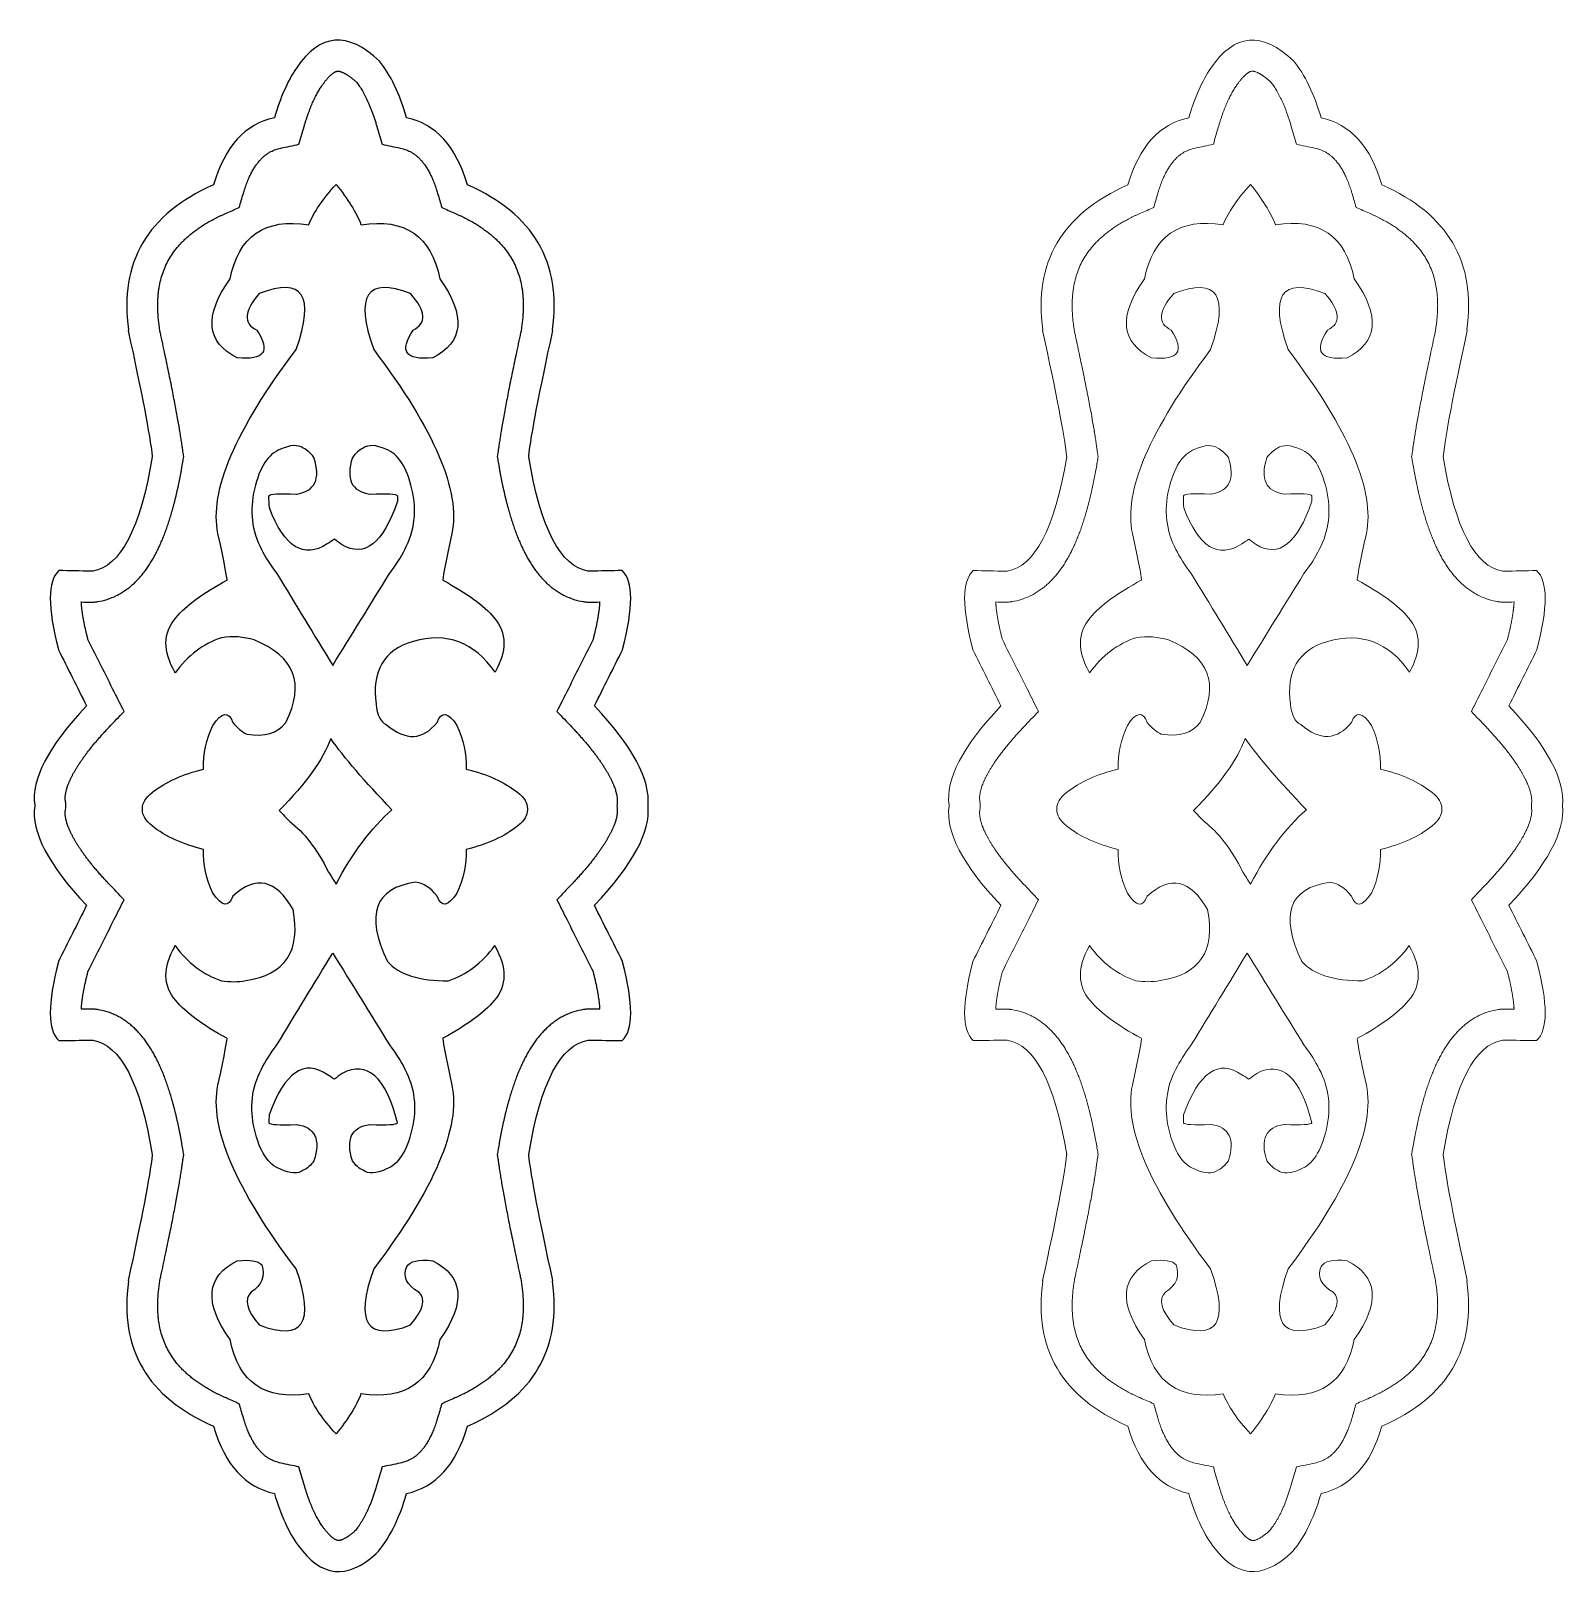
# Model space of a CAD drawing. Header units: centimetres. Extents: x -8.6 to 6.6, y -8.8 to 6.6.
import ezdxf

# ---------------------------------------------------------------- set-up
doc = ezdxf.new("R2010")
doc.units = ezdxf.units.CM
doc.header["$MEASUREMENT"] = 0
doc.layers.add('layer 1', color=7, linetype='Continuous')

msp = doc.modelspace()

# ---------------------------------------------------------------- linework, layer by layer
at = {"layer": 'layer 1', "color": 177}
for points, knots in [([(-7.64765, 3.61741), (-7.74207, 4.29104), (-7.45996, 4.77233), (-6.80131, 5.06129), (-6.80131, 5.06129), (-6.80131, 5.06129), (-6.80131, 5.06129), (-6.80131, 5.06129), (-6.80131, 5.06129), (-6.69005, 5.44477), (-6.48837, 5.66726), (-6.19623, 5.7288), (-6.19623, 5.7288), (-6.13729, 5.93191), (-6.06414, 6.09683), (-5.9768, 6.22359), (-5.9768, 6.22359), (-5.74026, 6.57007), (-5.46512, 6.59289), (-5.15138, 6.29198), (-5.15138, 6.29198), (-5.0409, 6.15839), (-4.95053, 5.97068), (-4.88036, 5.7288), (-4.88036, 5.7288), (-4.58825, 5.66726), (-4.38654, 5.44477), (-4.27528, 5.06129), (-4.27528, 5.06129), (-4.27528, 5.06129), (-4.27528, 5.06129), (-4.27528, 5.06129), (-4.27528, 5.06129), (-3.61663, 4.77233), (-3.33452, 4.29104), (-3.42896, 3.61741), (-3.42896, 3.61741), (-3.42773, 3.61531), (-3.4265, 3.61318), (-3.42526, 3.61108), (-3.42526, 3.61108), (-3.56025, 2.99267), (-3.64015, 2.57527), (-3.6649, 2.35893), (-3.6649, 2.35893), (-3.66513, 2.35774), (-3.66536, 2.35653), (-3.66559, 2.35534), (-3.66559, 2.35534), (-3.54543, 1.63969), (-3.3476, 1.26075), (-3.07211, 1.21851), (-3.07211, 1.21851), (-3.06818, 1.21803), (-3.06425, 1.21753), (-3.06033, 1.21707), (-3.06033, 1.21707), (-2.95172, 1.21894), (-2.84311, 1.22081), (-2.7345, 1.22271), (-2.7345, 1.22271), (-2.62238, 1.11901), (-2.62163, 0.85745), (-2.7322, 0.43803), (-2.7322, 0.43803), (-2.73181, 0.43709), (-2.7314, 0.43618), (-2.73101, 0.43524), (-2.73101, 0.43524), (-2.82445, 0.24892), (-2.91792, 0.06258), (-3.01137, -0.12376), (-3.01137, -0.12376), (-2.63078, -0.52546), (-2.4528, -0.85715), (-2.47744, -1.11887), (-2.47744, -1.11887), (-2.45214, -1.3763), (-2.63012, -1.70618), (-3.01137, -2.10857), (-3.01137, -2.10857), (-2.91792, -2.29491), (-2.82445, -2.48125), (-2.73101, -2.66759), (-2.73101, -2.66759), (-2.7314, -2.66851), (-2.73181, -2.66942), (-2.7322, -2.67036), (-2.7322, -2.67036), (-2.62163, -3.08978), (-2.62238, -3.35134), (-2.7345, -3.45504), (-2.7345, -3.45504), (-2.84311, -3.45315), (-2.95172, -3.45127), (-3.06033, -3.4494), (-3.06033, -3.4494), (-3.06425, -3.44988), (-3.06818, -3.45036), (-3.07211, -3.45084), (-3.07211, -3.45084), (-3.3476, -3.49308), (-3.54543, -3.87202), (-3.66559, -4.58767), (-3.66559, -4.58767), (-3.66536, -4.58886), (-3.66513, -4.59007), (-3.6649, -4.59126), (-3.6649, -4.59126), (-3.64015, -4.8076), (-3.56025, -5.225), (-3.42526, -5.84341), (-3.42526, -5.84341), (-3.4265, -5.84551), (-3.42773, -5.84764), (-3.42896, -5.84974), (-3.42896, -5.84974), (-3.33452, -6.52337), (-3.61663, -7.00466), (-4.27528, -7.29362), (-4.27528, -7.29362), (-4.27528, -7.29362), (-4.27528, -7.29362), (-4.27528, -7.29362), (-4.27528, -7.29362), (-4.38654, -7.6771), (-4.58825, -7.89959), (-4.88036, -7.96113), (-4.88036, -7.96113), (-4.9572, -8.22592), (-5.05818, -8.4258), (-5.1833, -8.56082), (-5.1833, -8.56082), (-5.47411, -8.82314), (-5.73337, -8.7956), (-5.96102, -8.47818), (-5.96102, -8.47818), (-6.05538, -8.3487), (-6.13377, -8.17636), (-6.19623, -7.96113), (-6.19623, -7.96113), (-6.48837, -7.89959), (-6.69005, -7.6771), (-6.80131, -7.29362), (-6.80131, -7.29362), (-6.80131, -7.29362), (-6.80131, -7.29362), (-6.80131, -7.29362), (-6.80131, -7.29362), (-7.45996, -7.00466), (-7.74207, -6.52337), (-7.64765, -5.84974), (-7.64765, -5.84974), (-7.64886, -5.84764), (-7.65009, -5.84551), (-7.65132, -5.84341), (-7.65132, -5.84341), (-7.51634, -5.225), (-7.43646, -4.8076), (-7.41171, -4.59126), (-7.41171, -4.59126), (-7.41148, -4.59007), (-7.41123, -4.58886), (-7.41102, -4.58767), (-7.41102, -4.58767), (-7.53118, -3.87202), (-7.72899, -3.49308), (-8.0045, -3.45084), (-8.0045, -3.45084), (-8.00841, -3.45036), (-8.01233, -3.44988), (-8.01626, -3.4494), (-8.01626, -3.4494), (-8.12487, -3.45127), (-8.23348, -3.45315), (-8.34208, -3.45504), (-8.34208, -3.45504), (-8.45421, -3.35134), (-8.45496, -3.08978), (-8.34439, -2.67036), (-8.34439, -2.67036), (-8.3448, -2.66942), (-8.34519, -2.66851), (-8.3456, -2.66759), (-8.3456, -2.66759), (-8.25213, -2.48125), (-8.15869, -2.29491), (-8.06522, -2.10857), (-8.06522, -2.10857), (-8.44647, -1.70618), (-8.61856, -1.37673), (-8.58147, -1.12017), (-8.58147, -1.12017), (-8.58147, -1.12017), (-8.58147, -1.12017), (-8.58147, -1.12017), (-8.58147, -1.12017), (-8.58147, -1.1175), (-8.58147, -1.11483), (-8.58147, -1.11216), (-8.58147, -1.11216), (-8.58147, -1.11216), (-8.58147, -1.11216), (-8.58147, -1.11216), (-8.58147, -1.11216), (-8.61856, -0.8556), (-8.44647, -0.52615), (-8.06522, -0.12376), (-8.06522, -0.12376), (-8.15869, 0.06258), (-8.25213, 0.24892), (-8.3456, 0.43524), (-8.3456, 0.43524), (-8.34519, 0.43618), (-8.3448, 0.43709), (-8.34439, 0.43803), (-8.34439, 0.43803), (-8.45496, 0.85745), (-8.45421, 1.11901), (-8.34208, 1.22271), (-8.34208, 1.22271), (-8.23348, 1.22081), (-8.12487, 1.21894), (-8.01626, 1.21707), (-8.01626, 1.21707), (-8.01233, 1.21753), (-8.00841, 1.21803), (-8.0045, 1.21851), (-8.0045, 1.21851), (-7.72899, 1.26075), (-7.53118, 1.63969), (-7.41102, 2.35534), (-7.41102, 2.35534), (-7.41123, 2.35653), (-7.41148, 2.35774), (-7.41171, 2.35893), (-7.41171, 2.35893), (-7.43646, 2.57527), (-7.51634, 2.99267), (-7.65132, 3.61108), (-7.65132, 3.61108), (-7.65009, 3.61318), (-7.64886, 3.61531), (-7.64765, 3.61741)], [0, 0, 0, 0, 0.01612903, 0.01612903, 0.01612903, 0.01612903, 0.03225806, 0.03225806, 0.03225806, 0.03225806, 0.0483871, 0.0483871, 0.0483871, 0.0483871, 0.06451613, 0.06451613, 0.06451613, 0.06451613, 0.08064516, 0.08064516, 0.08064516, 0.08064516, 0.09677419, 0.09677419, 0.09677419, 0.09677419, 0.11290323, 0.11290323, 0.11290323, 0.11290323, 0.12903226, 0.12903226, 0.12903226, 0.12903226, 0.14516129, 0.14516129, 0.14516129, 0.14516129, 0.16129032, 0.16129032, 0.16129032, 0.16129032, 0.17741935, 0.17741935, 0.17741935, 0.17741935, 0.19354839, 0.19354839, 0.19354839, 0.19354839, 0.20967742, 0.20967742, 0.20967742, 0.20967742, 0.22580645, 0.22580645, 0.22580645, 0.22580645, 0.24193548, 0.24193548, 0.24193548, 0.24193548, 0.25806452, 0.25806452, 0.25806452, 0.25806452, 0.27419355, 0.27419355, 0.27419355, 0.27419355, 0.29032258, 0.29032258, 0.29032258, 0.29032258, 0.30645161, 0.30645161, 0.30645161, 0.30645161, 0.32258065, 0.32258065, 0.32258065, 0.32258065, 0.33870968, 0.33870968, 0.33870968, 0.33870968, 0.35483871, 0.35483871, 0.35483871, 0.35483871, 0.37096774, 0.37096774, 0.37096774, 0.37096774, 0.38709677, 0.38709677, 0.38709677, 0.38709677, 0.40322581, 0.40322581, 0.40322581, 0.40322581, 0.41935484, 0.41935484, 0.41935484, 0.41935484, 0.43548387, 0.43548387, 0.43548387, 0.43548387, 0.4516129, 0.4516129, 0.4516129, 0.4516129, 0.46774194, 0.46774194, 0.46774194, 0.46774194, 0.48387097, 0.48387097, 0.48387097, 0.48387097, 0.5, 0.5, 0.5, 0.5, 0.51612903, 0.51612903, 0.51612903, 0.51612903, 0.53225806, 0.53225806, 0.53225806, 0.53225806, 0.5483871, 0.5483871, 0.5483871, 0.5483871, 0.56451613, 0.56451613, 0.56451613, 0.56451613, 0.58064516, 0.58064516, 0.58064516, 0.58064516, 0.59677419, 0.59677419, 0.59677419, 0.59677419, 0.61290323, 0.61290323, 0.61290323, 0.61290323, 0.62903226, 0.62903226, 0.62903226, 0.62903226, 0.64516129, 0.64516129, 0.64516129, 0.64516129, 0.66129032, 0.66129032, 0.66129032, 0.66129032, 0.67741935, 0.67741935, 0.67741935, 0.67741935, 0.69354839, 0.69354839, 0.69354839, 0.69354839, 0.70967742, 0.70967742, 0.70967742, 0.70967742, 0.72580645, 0.72580645, 0.72580645, 0.72580645, 0.74193548, 0.74193548, 0.74193548, 0.74193548, 0.75806452, 0.75806452, 0.75806452, 0.75806452, 0.77419355, 0.77419355, 0.77419355, 0.77419355, 0.79032258, 0.79032258, 0.79032258, 0.79032258, 0.80645161, 0.80645161, 0.80645161, 0.80645161, 0.82258065, 0.82258065, 0.82258065, 0.82258065, 0.83870968, 0.83870968, 0.83870968, 0.83870968, 0.85483871, 0.85483871, 0.85483871, 0.85483871, 0.87096774, 0.87096774, 0.87096774, 0.87096774, 0.88709677, 0.88709677, 0.88709677, 0.88709677, 0.90322581, 0.90322581, 0.90322581, 0.90322581, 0.91935484, 0.91935484, 0.91935484, 0.91935484, 0.93548387, 0.93548387, 0.93548387, 0.93548387, 0.9516129, 0.9516129, 0.9516129, 0.9516129, 0.96774194, 0.96774194, 0.96774194, 0.96774194, 1, 1, 1, 1]), ([(-3.02516, 0.53645), (-3.02379, 0.54179), (-3.02242, 0.54716), (-3.02107, 0.5525), (-3.02107, 0.5525), (-3.01959, 0.55839), (-3.0181, 0.56426), (-3.01664, 0.57015), (-3.01664, 0.57015), (-3.01525, 0.57586), (-3.01383, 0.58157), (-3.01246, 0.58728), (-3.01246, 0.58728), (-3.01109, 0.59299), (-3.00972, 0.5987), (-3.00837, 0.60441), (-3.00837, 0.60441), (-3.00707, 0.60991), (-3.00577, 0.61544), (-3.00452, 0.62096), (-3.00452, 0.62096), (-3.00324, 0.62649), (-3.00198, 0.63199), (-3.00075, 0.6375), (-3.00075, 0.6375), (-2.99956, 0.64284), (-2.99837, 0.64818), (-2.99721, 0.65351), (-2.99721, 0.65351), (-2.99607, 0.65885), (-2.99492, 0.66417), (-2.99378, 0.66949), (-2.99378, 0.66949), (-2.99271, 0.67463), (-2.99164, 0.67977), (-2.99059, 0.68493), (-2.99059, 0.68493), (-2.98953, 0.69004), (-2.98848, 0.69518), (-2.98748, 0.70032), (-2.98748, 0.70032), (-2.9865, 0.70527), (-2.98554, 0.71021), (-2.98458, 0.71516), (-2.98458, 0.71516), (-2.98364, 0.72009), (-2.98273, 0.72503), (-2.98182, 0.72998), (-2.98182, 0.72998), (-2.98093, 0.73471), (-2.98008, 0.73948), (-2.97924, 0.74423), (-2.97924, 0.74423), (-2.97841, 0.74896), (-2.97759, 0.75369), (-2.97679, 0.75844), (-2.97679, 0.75844), (-2.97602, 0.76298), (-2.97526, 0.76752), (-2.97453, 0.77209), (-2.97453, 0.77209), (-2.9738, 0.77661), (-2.97309, 0.78113), (-2.97241, 0.78568), (-2.97241, 0.78568), (-2.97175, 0.79002), (-2.97108, 0.79436), (-2.97047, 0.79872), (-2.97047, 0.79872), (-2.96983, 0.80303), (-2.96923, 0.80735), (-2.96862, 0.81167), (-2.96862, 0.81167), (-2.96807, 0.8158), (-2.96752, 0.81993), (-2.967, 0.82407), (-2.967, 0.82407), (-2.96647, 0.82818), (-2.96597, 0.83229), (-2.96547, 0.8364), (-2.96547, 0.8364), (-2.96501, 0.8403), (-2.96455, 0.84423), (-2.96414, 0.84816), (-2.96414, 0.84816), (-2.96371, 0.85204), (-2.9633, 0.85592), (-2.96291, 0.8598), (-2.96291, 0.8598), (-2.96254, 0.8635), (-2.9622, 0.8672), (-2.96186, 0.8709), (-2.96186, 0.8709), (-2.96154, 0.87456), (-2.96122, 0.87821), (-2.96092, 0.88189), (-2.96092, 0.88189), (-2.96065, 0.88536), (-2.9604, 0.88883), (-2.96015, 0.89228), (-2.96015, 0.89228), (-2.95992, 0.89572), (-2.95971, 0.89915), (-2.95951, 0.90258), (-2.95951, 0.90258), (-2.95935, 0.9052), (-2.95921, 0.90783), (-2.95907, 0.91045), (-2.95907, 0.91045), (-2.99104, 0.90988), (-3.02301, 0.90933), (-3.05501, 0.90879), (-3.05501, 0.90879), (-3.06218, 0.90867), (-3.06935, 0.90854), (-3.07654, 0.90842), (-3.07654, 0.90842), (-3.08364, 0.90929), (-3.09079, 0.91016), (-3.09789, 0.91105), (-3.09789, 0.91105), (-3.10184, 0.9115), (-3.10575, 0.91201), (-3.10967, 0.91249), (-3.10967, 0.91249), (-3.1112, 0.91267), (-3.11273, 0.91285), (-3.11426, 0.91306), (-3.11426, 0.91306), (-3.11579, 0.91329), (-3.1173, 0.91351), (-3.11883, 0.91374), (-3.11883, 0.91374), (-3.15169, 0.91879), (-3.18407, 0.92635), (-3.21579, 0.93642), (-3.21579, 0.93642), (-3.24751, 0.94649), (-3.27841, 0.95893), (-3.30825, 0.97366), (-3.30825, 0.97366), (-3.32291, 0.9809), (-3.33728, 0.98864), (-3.35137, 0.99691), (-3.35137, 0.99691), (-3.36553, 1.00522), (-3.37939, 1.01401), (-3.39293, 1.02329), (-3.39293, 1.02329), (-3.4062, 1.03235), (-3.41912, 1.04185), (-3.43177, 1.05176), (-3.43177, 1.05176), (-3.44454, 1.06179), (-3.45698, 1.0722), (-3.46911, 1.08298), (-3.46911, 1.08298), (-3.47507, 1.08828), (-3.48096, 1.09369), (-3.48674, 1.09915), (-3.48674, 1.09915), (-3.49258, 1.10467), (-3.49836, 1.11027), (-3.50405, 1.11595), (-3.50405, 1.11595), (-3.50967, 1.12157), (-3.51521, 1.12726), (-3.52067, 1.13301), (-3.52067, 1.13301), (-3.5262, 1.13886), (-3.53163, 1.14475), (-3.537, 1.15073), (-3.537, 1.15073), (-3.5423, 1.15662), (-3.54753, 1.16261), (-3.55267, 1.16863), (-3.55267, 1.16863), (-3.55789, 1.17475), (-3.56303, 1.18092), (-3.5681, 1.18715), (-3.5681, 1.18715), (-3.5731, 1.19332), (-3.57804, 1.19955), (-3.58288, 1.20583), (-3.58288, 1.20583), (-3.58781, 1.21223), (-3.59267, 1.21867), (-3.59747, 1.22515), (-3.59747, 1.22515), (-3.6022, 1.23157), (-3.60685, 1.23806), (-3.61144, 1.24456), (-3.61144, 1.24456), (-3.61613, 1.25121), (-3.62072, 1.2579), (-3.62526, 1.26464), (-3.62526, 1.26464), (-3.62974, 1.2713), (-3.63414, 1.27802), (-3.63851, 1.28478), (-3.63851, 1.28478), (-3.64294, 1.29165), (-3.6473, 1.29859), (-3.65159, 1.30556), (-3.65159, 1.30556), (-3.65584, 1.31248), (-3.66004, 1.31942), (-3.66417, 1.32641), (-3.66417, 1.32641), (-3.66837, 1.33353), (-3.67253, 1.3407), (-3.67662, 1.34792), (-3.67662, 1.34792), (-3.68066, 1.35507), (-3.68463, 1.36226), (-3.68856, 1.36948), (-3.68856, 1.36948), (-3.69258, 1.37685), (-3.69653, 1.38427), (-3.70041, 1.39172), (-3.70041, 1.39172), (-3.70427, 1.39909), (-3.70806, 1.40652), (-3.71181, 1.41396), (-3.71181, 1.41396), (-3.71562, 1.42159), (-3.71939, 1.42926), (-3.72311, 1.43693), (-3.72311, 1.43693), (-3.72679, 1.44456), (-3.73042, 1.45223), (-3.73398, 1.45991), (-3.73398, 1.45991), (-3.73764, 1.46778), (-3.74124, 1.47568), (-3.74478, 1.48361), (-3.74478, 1.48361), (-3.7483, 1.49149), (-3.75177, 1.49939), (-3.75517, 1.50734), (-3.75517, 1.50734), (-3.75867, 1.51546), (-3.76212, 1.52362), (-3.76549, 1.53179), (-3.76549, 1.53179), (-3.76887, 1.53992), (-3.77219, 1.54805), (-3.77545, 1.55623), (-3.77545, 1.55623), (-3.77881, 1.56463), (-3.7821, 1.57301), (-3.78534, 1.58144), (-3.78534, 1.58144), (-3.78858, 1.58984), (-3.79176, 1.59824), (-3.79488, 1.60665), (-3.79488, 1.60665), (-3.7981, 1.6153), (-3.80126, 1.62396), (-3.80438, 1.63264), (-3.80438, 1.63264), (-3.80747, 1.64129), (-3.81053, 1.64994), (-3.81352, 1.65862), (-3.81352, 1.65862), (-3.8166, 1.66755), (-3.81964, 1.67648), (-3.82263, 1.68541), (-3.82263, 1.68541), (-3.8256, 1.69431), (-3.82852, 1.70324), (-3.83142, 1.71217), (-3.83142, 1.71217), (-3.83437, 1.72135), (-3.83729, 1.73056), (-3.84014, 1.73976), (-3.84014, 1.73976), (-3.843, 1.74894), (-3.84581, 1.75812), (-3.84859, 1.76732), (-3.84859, 1.76732), (-3.85143, 1.77677), (-3.85423, 1.78625), (-3.85697, 1.79573), (-3.85697, 1.79573), (-3.85974, 1.80516), (-3.86243, 1.81464), (-3.86508, 1.82411), (-3.86508, 1.82411), (-3.86782, 1.83384), (-3.87052, 1.84357), (-3.87314, 1.85332), (-3.87314, 1.85332), (-3.87579, 1.86305), (-3.87839, 1.87278), (-3.88093, 1.88253), (-3.88093, 1.88253), (-3.88356, 1.89255), (-3.88614, 1.90258), (-3.88867, 1.9126), (-3.88867, 1.9126), (-3.89123, 1.9226), (-3.89372, 1.93261), (-3.89616, 1.94263), (-3.89616, 1.94263), (-3.8987, 1.95293), (-3.90116, 1.96323), (-3.90361, 1.97355), (-3.90361, 1.97355), (-3.90605, 1.98383), (-3.90842, 1.99415), (-3.9108, 2.00445), (-3.9108, 2.00445), (-3.91322, 2.01502), (-3.91559, 2.02562), (-3.91795, 2.03621), (-3.91795, 2.03621), (-3.92028, 2.04678), (-3.92258, 2.05738), (-3.92484, 2.06795), (-3.92484, 2.06795), (-3.92715, 2.07882), (-3.92946, 2.08972), (-3.93169, 2.10061), (-3.93169, 2.10061), (-3.93393, 2.11146), (-3.93615, 2.12235), (-3.93832, 2.13322), (-3.93832, 2.13322), (-3.94055, 2.14439), (-3.94275, 2.15555), (-3.94489, 2.16674), (-3.94489, 2.16674), (-3.94704, 2.17789), (-3.94916, 2.18905), (-3.95124, 2.20022), (-3.95124, 2.20022), (-3.95336, 2.21168), (-3.95547, 2.22315), (-3.95754, 2.23461), (-3.95754, 2.23461), (-3.95766, 2.23523), (-3.95775, 2.23582), (-3.95786, 2.23641), (-3.95786, 2.23641), (-3.96168, 2.25845), (-3.96551, 2.28049), (-3.96935, 2.30252), (-3.96935, 2.30252), (-3.97257, 2.32102), (-3.97577, 2.33952), (-3.97899, 2.35799), (-3.97899, 2.35799), (-3.97588, 2.37427), (-3.97275, 2.39053), (-3.96965, 2.40681), (-3.96965, 2.40681), (-3.9683, 2.41773), (-3.96695, 2.42864), (-3.9656, 2.43956), (-3.9656, 2.43956), (-3.96542, 2.44104), (-3.96524, 2.44255), (-3.96503, 2.44404), (-3.96503, 2.44404), (-3.96284, 2.45993), (-3.96065, 2.4758), (-3.95846, 2.49167), (-3.95846, 2.49167), (-3.95827, 2.4929), (-3.95811, 2.49412), (-3.95793, 2.49533), (-3.95793, 2.49533), (-3.95531, 2.51277), (-3.95268, 2.53024), (-3.95005, 2.54769), (-3.95005, 2.54769), (-3.94989, 2.54869), (-3.94973, 2.54972), (-3.94957, 2.55073), (-3.94957, 2.55073), (-3.94651, 2.56975), (-3.94348, 2.58875), (-3.94042, 2.60777), (-3.94042, 2.60777), (-3.94028, 2.60864), (-3.94014, 2.6095), (-3.93998, 2.61035), (-3.93998, 2.61035), (-3.93651, 2.63095), (-3.93302, 2.65152), (-3.92952, 2.67212), (-3.92952, 2.67212), (-3.92941, 2.67285), (-3.92927, 2.67358), (-3.92916, 2.67431), (-3.92916, 2.67431), (-3.92523, 2.69646), (-3.92133, 2.71864), (-3.9174, 2.74079), (-3.9174, 2.74079), (-3.91731, 2.74143), (-3.91719, 2.74204), (-3.91706, 2.74268), (-3.91706, 2.74268), (-3.91272, 2.76641), (-3.90838, 2.79016), (-3.90404, 2.81386), (-3.90404, 2.81386), (-3.90393, 2.81443), (-3.90381, 2.81498), (-3.90372, 2.81553), (-3.90372, 2.81553), (-3.89895, 2.84083), (-3.89415, 2.86613), (-3.88938, 2.89143), (-3.88938, 2.89143), (-3.88929, 2.89191), (-3.8892, 2.89242), (-3.8891, 2.8929), (-3.8891, 2.8929), (-3.8839, 2.91977), (-3.87869, 2.94663), (-3.87349, 2.97351), (-3.87349, 2.97351), (-3.87339, 2.97394), (-3.87333, 2.97437), (-3.87323, 2.97481), (-3.87323, 2.97481), (-3.86759, 3.00324), (-3.86195, 3.03169), (-3.85631, 3.06012), (-3.85631, 3.06012), (-3.85624, 3.06051), (-3.85615, 3.0609), (-3.85608, 3.06129), (-3.85608, 3.06129), (-3.85001, 3.09129), (-3.84394, 3.12132), (-3.83788, 3.15133), (-3.83788, 3.15133), (-3.83782, 3.15167), (-3.83775, 3.15201), (-3.83766, 3.15236), (-3.83766, 3.15236), (-3.83117, 3.18394), (-3.82466, 3.21552), (-3.81818, 3.24713), (-3.81818, 3.24713), (-3.81811, 3.24742), (-3.81804, 3.24774), (-3.81797, 3.24804), (-3.81797, 3.24804), (-3.81105, 3.2812), (-3.80411, 3.31435), (-3.79719, 3.34751), (-3.79719, 3.34751), (-3.79712, 3.34781), (-3.79705, 3.34808), (-3.79701, 3.34838), (-3.79701, 3.34838), (-3.78963, 3.38309), (-3.78228, 3.41782), (-3.77493, 3.45253), (-3.77493, 3.45253), (-3.77486, 3.45281), (-3.77481, 3.45306), (-3.77474, 3.45331), (-3.77474, 3.45331), (-3.76696, 3.48962), (-3.75917, 3.5259), (-3.75138, 3.56221), (-3.75138, 3.56221), (-3.75134, 3.56244), (-3.75127, 3.56269), (-3.75122, 3.56292), (-3.75122, 3.56292), (-3.74814, 3.57719), (-3.74503, 3.59147), (-3.74193, 3.60574), (-3.74193, 3.60574), (-3.73937, 3.62389), (-3.73684, 3.64205), (-3.7343, 3.6602), (-3.7343, 3.6602), (-3.73305, 3.66908), (-3.73188, 3.67799), (-3.73076, 3.6869), (-3.73076, 3.6869), (-3.72969, 3.69555), (-3.72871, 3.70418), (-3.72777, 3.71284), (-3.72777, 3.71284), (-3.72686, 3.72147), (-3.72599, 3.7301), (-3.72521, 3.73873), (-3.72521, 3.73873), (-3.72446, 3.74709), (-3.72377, 3.7555), (-3.72318, 3.76388), (-3.72318, 3.76388), (-3.72256, 3.77223), (-3.72202, 3.78059), (-3.72156, 3.78895), (-3.72156, 3.78895), (-3.7211, 3.79706), (-3.72074, 3.80519), (-3.72044, 3.81329), (-3.72044, 3.81329), (-3.72012, 3.8214), (-3.71989, 3.82948), (-3.71975, 3.83757), (-3.71975, 3.83757), (-3.71959, 3.84542), (-3.71953, 3.85328), (-3.7195, 3.86116), (-3.7195, 3.86116), (-3.7195, 3.87675), (-3.7198, 3.89235), (-3.72039, 3.90792), (-3.72039, 3.90792), (-3.72094, 3.92268), (-3.72181, 3.93741), (-3.72295, 3.95213), (-3.72295, 3.95213), (-3.72407, 3.9667), (-3.72551, 3.98125), (-3.72724, 3.99577), (-3.72724, 3.99577), (-3.72889, 4.00959), (-3.73083, 4.02336), (-3.73307, 4.03711), (-3.73307, 4.03711), (-3.73745, 4.06417), (-3.74305, 4.091), (-3.74981, 4.11756), (-3.74981, 4.11756), (-3.75613, 4.14236), (-3.76355, 4.16681), (-3.77212, 4.19093), (-3.77212, 4.19093), (-3.78059, 4.21481), (-3.79018, 4.23824), (-3.80089, 4.26124), (-3.80089, 4.26124), (-3.81144, 4.28392), (-3.82304, 4.30609), (-3.83571, 4.32769), (-3.83571, 4.32769), (-3.84841, 4.34936), (-3.86214, 4.37044), (-3.87682, 4.39083), (-3.87682, 4.39083), (-3.89223, 4.41225), (-3.90863, 4.43296), (-3.92594, 4.4529), (-3.92594, 4.4529), (-3.93471, 4.46299), (-3.94371, 4.4729), (-3.95291, 4.48261), (-3.95291, 4.48261), (-3.96252, 4.49273), (-3.97234, 4.50266), (-3.98239, 4.51234), (-3.98239, 4.51234), (-3.99253, 4.52214), (-4.00285, 4.53171), (-4.01338, 4.54107), (-4.01338, 4.54107), (-4.02448, 4.55093), (-4.03576, 4.56055), (-4.04722, 4.56993), (-4.04722, 4.56993), (-4.0588, 4.57943), (-4.07056, 4.58868), (-4.0825, 4.5977), (-4.0825, 4.5977), (-4.09515, 4.60725), (-4.10796, 4.61656), (-4.12093, 4.62561), (-4.12093, 4.62561), (-4.12749, 4.63017), (-4.13406, 4.6347), (-4.14069, 4.63913), (-4.14069, 4.63913), (-4.14751, 4.64372), (-4.15439, 4.64821), (-4.16128, 4.65267), (-4.16128, 4.65267), (-4.16823, 4.65714), (-4.17519, 4.66157), (-4.1822, 4.66591), (-4.1822, 4.66591), (-4.18944, 4.67041), (-4.1967, 4.67482), (-4.20401, 4.67918), (-4.20401, 4.67918), (-4.21134, 4.68356), (-4.21869, 4.68788), (-4.22612, 4.69213), (-4.22612, 4.69213), (-4.23374, 4.69651), (-4.24142, 4.70085), (-4.24911, 4.7051), (-4.24911, 4.7051), (-4.25685, 4.70937), (-4.26464, 4.71359), (-4.27243, 4.71773), (-4.27243, 4.71773), (-4.28046, 4.72202), (-4.28855, 4.72624), (-4.29668, 4.73038), (-4.29668, 4.73038), (-4.30481, 4.73456), (-4.31298, 4.73867), (-4.3212, 4.74271), (-4.3212, 4.74271), (-4.32968, 4.74687), (-4.33815, 4.75098), (-4.34669, 4.75502), (-4.34669, 4.75502), (-4.35523, 4.75908), (-4.36382, 4.76306), (-4.37242, 4.76698), (-4.37242, 4.76698), (-4.38131, 4.77103), (-4.39021, 4.77502), (-4.39916, 4.77895), (-4.39916, 4.77895), (-4.44319, 4.79825), (-4.4872, 4.81756), (-4.53122, 4.83688), (-4.53122, 4.83688), (-4.54461, 4.88303), (-4.55801, 4.92921), (-4.57139, 4.97538), (-4.57139, 4.97538), (-4.57427, 4.98529), (-4.57724, 4.99516), (-4.58034, 5.005), (-4.58034, 5.005), (-4.58324, 5.0143), (-4.58624, 5.02354), (-4.58936, 5.03275), (-4.58936, 5.03275), (-4.59245, 5.0419), (-4.59562, 5.05099), (-4.59891, 5.06004), (-4.59891, 5.06004), (-4.60202, 5.06858), (-4.60521, 5.07707), (-4.6085, 5.08552), (-4.6085, 5.08552), (-4.61177, 5.09388), (-4.61512, 5.10219), (-4.61859, 5.11046), (-4.61859, 5.11046), (-4.62184, 5.11824), (-4.62519, 5.12596), (-4.62866, 5.13366), (-4.62866, 5.13366), (-4.63207, 5.14124), (-4.63558, 5.1488), (-4.63919, 5.15629), (-4.63919, 5.15629), (-4.64257, 5.16332), (-4.64607, 5.17031), (-4.64965, 5.17725), (-4.64965, 5.17725), (-4.65317, 5.18408), (-4.6568, 5.19086), (-4.66052, 5.1976), (-4.66052, 5.1976), (-4.66401, 5.2039), (-4.6676, 5.21016), (-4.67128, 5.21635), (-4.67128, 5.21635), (-4.67488, 5.22244), (-4.67861, 5.22849), (-4.68242, 5.23448), (-4.68242, 5.23448), (-4.68598, 5.2401), (-4.68964, 5.24564), (-4.69338, 5.25115), (-4.69338, 5.25115), (-4.69706, 5.25654), (-4.70083, 5.26188), (-4.70468, 5.26718), (-4.70468, 5.26718), (-4.70832, 5.27211), (-4.71202, 5.277), (-4.71581, 5.28184), (-4.71581, 5.28184), (-4.71953, 5.28659), (-4.72334, 5.29125), (-4.72722, 5.29588), (-4.72722, 5.29588), (-4.73088, 5.30022), (-4.73462, 5.30449), (-4.73844, 5.30872), (-4.73844, 5.30872), (-4.74588, 5.31691), (-4.75362, 5.32484), (-4.76164, 5.33247), (-4.76164, 5.33247), (-4.76894, 5.33939), (-4.7765, 5.34603), (-4.78431, 5.35238), (-4.78431, 5.35238), (-4.79196, 5.35859), (-4.79984, 5.3645), (-4.80795, 5.37008), (-4.80795, 5.37008), (-4.81574, 5.37544), (-4.82375, 5.38049), (-4.83197, 5.38522), (-4.83197, 5.38522), (-4.84825, 5.39458), (-4.86524, 5.40262), (-4.88283, 5.40926), (-4.88283, 5.40926), (-4.90272, 5.41675), (-4.92311, 5.42271), (-4.94391, 5.4271), (-4.94391, 5.4271), (-5.00424, 5.43982), (-5.06458, 5.45254), (-5.12493, 5.46523), (-5.12493, 5.46523), (-5.1421, 5.52445), (-5.1593, 5.58368), (-5.17647, 5.64287), (-5.17647, 5.64287), (-5.17841, 5.64959), (-5.1804, 5.65628), (-5.18239, 5.66297), (-5.18239, 5.66297), (-5.18433, 5.66948), (-5.18631, 5.67596), (-5.18832, 5.68245), (-5.18832, 5.68245), (-5.19031, 5.68889), (-5.19234, 5.69535), (-5.1944, 5.70179), (-5.1944, 5.70179), (-5.19639, 5.70802), (-5.19842, 5.71426), (-5.20047, 5.72049), (-5.20047, 5.72049), (-5.20251, 5.7267), (-5.20458, 5.73291), (-5.20668, 5.7391), (-5.20668, 5.7391), (-5.20874, 5.74511), (-5.21079, 5.75109), (-5.2129, 5.75707), (-5.2129, 5.75707), (-5.215, 5.76303), (-5.21712, 5.76897), (-5.21927, 5.77491), (-5.21927, 5.77491), (-5.22134, 5.78066), (-5.22347, 5.78642), (-5.22559, 5.79213), (-5.22559, 5.79213), (-5.22772, 5.79786), (-5.22989, 5.80355), (-5.23208, 5.80923), (-5.23208, 5.80923), (-5.2342, 5.81473), (-5.23635, 5.82024), (-5.23854, 5.8257), (-5.23854, 5.8257), (-5.24071, 5.83115), (-5.2429, 5.83661), (-5.24514, 5.84202), (-5.24514, 5.84202), (-5.24729, 5.8473), (-5.24948, 5.85253), (-5.25169, 5.85776), (-5.25169, 5.85776), (-5.25391, 5.86296), (-5.25615, 5.86815), (-5.25841, 5.87333), (-5.25841, 5.87333), (-5.2606, 5.87833), (-5.26281, 5.88331), (-5.26505, 5.88829), (-5.26505, 5.88829), (-5.26729, 5.89324), (-5.26955, 5.89818), (-5.27186, 5.90311), (-5.27186, 5.90311), (-5.27407, 5.90786), (-5.27631, 5.91259), (-5.27859, 5.91731), (-5.27859, 5.91731), (-5.28083, 5.92202), (-5.28314, 5.92668), (-5.28544, 5.93136), (-5.28544, 5.93136), (-5.28768, 5.93586), (-5.28994, 5.94033), (-5.29225, 5.94481), (-5.29225, 5.94481), (-5.29451, 5.94926), (-5.29684, 5.95369), (-5.29917, 5.9581), (-5.29917, 5.9581), (-5.30143, 5.96235), (-5.30371, 5.96657), (-5.30602, 5.97079), (-5.30602, 5.97079), (-5.31059, 5.97913), (-5.31527, 5.98742), (-5.32006, 5.99564), (-5.32006, 5.99564), (-5.32452, 6.00324), (-5.32906, 6.01076), (-5.33374, 6.01822), (-5.33374, 6.01822), (-5.33833, 6.02558), (-5.34304, 6.03284), (-5.34783, 6.04006), (-5.34783, 6.04006), (-5.35228, 6.04668), (-5.35683, 6.05325), (-5.36149, 6.05974), (-5.36149, 6.05974), (-5.36603, 6.06611), (-5.37071, 6.07239), (-5.37549, 6.0786), (-5.37549, 6.0786), (-5.3764, 6.07977), (-5.37731, 6.08095), (-5.3782, 6.08212), (-5.3782, 6.08212), (-5.38115, 6.08486), (-5.38412, 6.08755), (-5.38711, 6.09025), (-5.38711, 6.09025), (-5.39074, 6.09351), (-5.39437, 6.09673), (-5.39805, 6.09995), (-5.39805, 6.09995), (-5.4015, 6.10295), (-5.40497, 6.10594), (-5.40846, 6.10888), (-5.40846, 6.10888), (-5.41191, 6.11178), (-5.41538, 6.11466), (-5.4189, 6.11751), (-5.4189, 6.11751), (-5.42216, 6.12016), (-5.42545, 6.12281), (-5.42876, 6.12539), (-5.42876, 6.12539), (-5.43203, 6.12795), (-5.43532, 6.13049), (-5.43863, 6.13297), (-5.43863, 6.13297), (-5.44171, 6.13528), (-5.44479, 6.13756), (-5.44792, 6.13983), (-5.44792, 6.13983), (-5.45098, 6.14204), (-5.45406, 6.14423), (-5.45717, 6.14638), (-5.45717, 6.14638), (-5.46002, 6.14837), (-5.4629, 6.15033), (-5.4658, 6.15225), (-5.4658, 6.15225), (-5.46866, 6.15412), (-5.47151, 6.15597), (-5.47439, 6.1578), (-5.47439, 6.1578), (-5.47704, 6.15946), (-5.47969, 6.16109), (-5.48236, 6.16268), (-5.48236, 6.16268), (-5.48498, 6.16426), (-5.48759, 6.16579), (-5.49024, 6.1673), (-5.49024, 6.1673), (-5.49263, 6.16867), (-5.49505, 6.16999), (-5.4975, 6.17129), (-5.4975, 6.17129), (-5.49985, 6.17257), (-5.50222, 6.1738), (-5.5046, 6.17499), (-5.5046, 6.17499), (-5.50675, 6.17609), (-5.50892, 6.17714), (-5.51108, 6.17817), (-5.51108, 6.17817), (-5.5152, 6.18011), (-5.51935, 6.18193), (-5.52355, 6.18365), (-5.52355, 6.18365), (-5.52684, 6.18497), (-5.53018, 6.18623), (-5.53356, 6.18737), (-5.53356, 6.18737), (-5.53657, 6.1884), (-5.53963, 6.18933), (-5.54271, 6.19018), (-5.54271, 6.19018), (-5.54502, 6.19082), (-5.54735, 6.19137), (-5.5497, 6.19185), (-5.5497, 6.19185), (-5.55345, 6.1926), (-5.55726, 6.19312), (-5.56107, 6.19335), (-5.56107, 6.19335), (-5.56324, 6.19349), (-5.56541, 6.19347), (-5.56756, 6.19328), (-5.56756, 6.19328), (-5.56957, 6.19312), (-5.57155, 6.1928), (-5.5735, 6.19235), (-5.5735, 6.19235), (-5.57646, 6.19166), (-5.57936, 6.19077), (-5.5822, 6.18965), (-5.5822, 6.18965), (-5.584, 6.18894), (-5.58576, 6.18819), (-5.58749, 6.18737), (-5.58749, 6.18737), (-5.58987, 6.18625), (-5.5922, 6.18506), (-5.59448, 6.18378), (-5.59448, 6.18378), (-5.59708, 6.18237), (-5.59962, 6.18086), (-5.60213, 6.17926), (-5.60213, 6.17926), (-5.60537, 6.17718), (-5.60857, 6.17502), (-5.61172, 6.17275), (-5.61172, 6.17275), (-5.61515, 6.17029), (-5.6185, 6.16771), (-5.62179, 6.16506), (-5.62179, 6.16506), (-5.6259, 6.16175), (-5.6299, 6.15832), (-5.63383, 6.15481), (-5.63383, 6.15481), (-5.63588, 6.15296), (-5.63794, 6.15108), (-5.63995, 6.14919), (-5.63995, 6.14919), (-5.64216, 6.14709), (-5.64435, 6.14499), (-5.64652, 6.14284), (-5.64652, 6.14284), (-5.64874, 6.14065), (-5.65095, 6.13843), (-5.65312, 6.13617), (-5.65312, 6.13617), (-5.6555, 6.13373), (-5.65785, 6.13124), (-5.66018, 6.12873), (-5.66018, 6.12873), (-5.66255, 6.12617), (-5.66491, 6.12359), (-5.66721, 6.12096), (-5.66721, 6.12096), (-5.66973, 6.11815), (-5.67221, 6.1153), (-5.67468, 6.11242), (-5.67468, 6.11242), (-5.67717, 6.10948), (-5.67966, 6.10653), (-5.6821, 6.10354), (-5.6821, 6.10354), (-5.68473, 6.10032), (-5.68733, 6.09708), (-5.68991, 6.09383), (-5.68991, 6.09383), (-5.69252, 6.09052), (-5.6951, 6.08717), (-5.69765, 6.08381), (-5.69765, 6.08381), (-5.70039, 6.0802), (-5.70309, 6.07659), (-5.70576, 6.07294), (-5.70576, 6.07294), (-5.70848, 6.06924), (-5.71115, 6.06552), (-5.7138, 6.0618), (-5.7138, 6.0618), (-5.71663, 6.0578), (-5.71939, 6.05378), (-5.72216, 6.04976), (-5.72216, 6.04976), (-5.72241, 6.04937), (-5.72266, 6.04901), (-5.72293, 6.04862), (-5.72293, 6.04862), (-5.72684, 6.04296), (-5.73067, 6.03722), (-5.73442, 6.03147), (-5.73442, 6.03147), (-5.73844, 6.02528), (-5.74239, 6.01905), (-5.74625, 6.01279), (-5.74625, 6.01279), (-5.75015, 6.00642), (-5.75399, 6), (-5.75773, 5.99354), (-5.75773, 5.99354), (-5.76175, 5.98667), (-5.76568, 5.9797), (-5.76952, 5.97274), (-5.76952, 5.97274), (-5.77342, 5.96566), (-5.77721, 5.95855), (-5.78094, 5.95138), (-5.78094, 5.95138), (-5.78491, 5.94378), (-5.78879, 5.93613), (-5.7926, 5.92841), (-5.7926, 5.92841), (-5.79644, 5.92065), (-5.80021, 5.91281), (-5.80386, 5.90496), (-5.80386, 5.90496), (-5.80777, 5.89662), (-5.81158, 5.88824), (-5.81533, 5.87984), (-5.81533, 5.87984), (-5.81909, 5.87134), (-5.82277, 5.86283), (-5.82638, 5.85426), (-5.82638, 5.85426), (-5.83019, 5.8452), (-5.83391, 5.83609), (-5.83755, 5.82695), (-5.83755, 5.82695), (-5.83937, 5.82236), (-5.8412, 5.81777), (-5.84298, 5.81316), (-5.84298, 5.81316), (-5.84483, 5.80843), (-5.84666, 5.80368), (-5.84844, 5.79893), (-5.84844, 5.79893), (-5.85024, 5.79416), (-5.85202, 5.78939), (-5.8538, 5.78459), (-5.8538, 5.78459), (-5.85561, 5.77968), (-5.85739, 5.77475), (-5.85917, 5.76984), (-5.85917, 5.76984), (-5.86095, 5.76488), (-5.86269, 5.75993), (-5.86442, 5.75497), (-5.86442, 5.75497), (-5.8662, 5.74988), (-5.86796, 5.74479), (-5.8697, 5.73967), (-5.8697, 5.73967), (-5.87146, 5.73456), (-5.87317, 5.72942), (-5.87488, 5.72428), (-5.87488, 5.72428), (-5.87662, 5.71903), (-5.87835, 5.71376), (-5.88004, 5.70846), (-5.88004, 5.70846), (-5.88176, 5.70316), (-5.88345, 5.69786), (-5.88514, 5.69254), (-5.88514, 5.69254), (-5.88682, 5.68711), (-5.88851, 5.68165), (-5.89018, 5.67619), (-5.89018, 5.67619), (-5.89187, 5.67073), (-5.89354, 5.66525), (-5.89516, 5.65977), (-5.89516, 5.65977), (-5.89685, 5.65415), (-5.89849, 5.64851), (-5.90012, 5.64287), (-5.90012, 5.64287), (-5.91731, 5.58368), (-5.93448, 5.52445), (-5.95168, 5.46523), (-5.95168, 5.46523), (-6.01201, 5.45254), (-6.07234, 5.43982), (-6.13268, 5.4271), (-6.13268, 5.4271), (-6.15348, 5.42271), (-6.17389, 5.41675), (-6.19378, 5.40926), (-6.19378, 5.40926), (-6.21137, 5.40262), (-6.22836, 5.39458), (-6.24464, 5.38522), (-6.24464, 5.38522), (-6.25284, 5.38049), (-6.26085, 5.37544), (-6.26864, 5.37008), (-6.26864, 5.37008), (-6.27677, 5.3645), (-6.28465, 5.35859), (-6.29227, 5.35238), (-6.29227, 5.35238), (-6.30008, 5.34603), (-6.30764, 5.33939), (-6.31495, 5.33247), (-6.31495, 5.33247), (-6.32297, 5.32484), (-6.33071, 5.31691), (-6.33815, 5.30872), (-6.33815, 5.30872), (-6.34196, 5.30449), (-6.34571, 5.30022), (-6.34936, 5.29588), (-6.34936, 5.29588), (-6.35325, 5.29125), (-6.35706, 5.28659), (-6.36078, 5.28184), (-6.36078, 5.28184), (-6.36457, 5.277), (-6.36827, 5.27211), (-6.3719, 5.26718), (-6.3719, 5.26718), (-6.37576, 5.26188), (-6.37953, 5.25654), (-6.38321, 5.25115), (-6.38321, 5.25115), (-6.38695, 5.24564), (-6.39061, 5.2401), (-6.39419, 5.23448), (-6.39419, 5.23448), (-6.39798, 5.22849), (-6.4017, 5.22244), (-6.40531, 5.21635), (-6.40531, 5.21635), (-6.40899, 5.21016), (-6.41257, 5.2039), (-6.41607, 5.1976), (-6.41607, 5.1976), (-6.41979, 5.19086), (-6.42342, 5.18408), (-6.42696, 5.17725), (-6.42696, 5.17725), (-6.43054, 5.17031), (-6.43402, 5.16332), (-6.43742, 5.15629), (-6.43742, 5.15629), (-6.44103, 5.1488), (-6.44452, 5.14124), (-6.44795, 5.13366), (-6.44795, 5.13366), (-6.45139, 5.12596), (-6.45475, 5.11824), (-6.45802, 5.11046), (-6.45802, 5.11046), (-6.46146, 5.10219), (-6.46484, 5.09388), (-6.46809, 5.08552), (-6.46809, 5.08552), (-6.4714, 5.07707), (-6.4746, 5.06858), (-6.47768, 5.06004), (-6.47768, 5.06004), (-6.48097, 5.05099), (-6.48416, 5.0419), (-6.48725, 5.03275), (-6.48725, 5.03275), (-6.49035, 5.02354), (-6.49334, 5.0143), (-6.49627, 5.005), (-6.49627, 5.005), (-6.49935, 4.99516), (-6.50232, 4.98529), (-6.5052, 4.97538), (-6.5052, 4.97538), (-6.5186, 4.92921), (-6.53198, 4.88303), (-6.54539, 4.83688), (-6.54539, 4.83688), (-6.58939, 4.81756), (-6.63342, 4.79825), (-6.67745, 4.77895), (-6.67745, 4.77895), (-6.68637, 4.77502), (-6.69528, 4.77103), (-6.70416, 4.76698), (-6.70416, 4.76698), (-6.71277, 4.76306), (-6.72136, 4.75908), (-6.72992, 4.75502), (-6.72992, 4.75502), (-6.73844, 4.75098), (-6.74693, 4.74687), (-6.75538, 4.74271), (-6.75538, 4.74271), (-6.7636, 4.73867), (-6.77178, 4.73456), (-6.77993, 4.73038), (-6.77993, 4.73038), (-6.78804, 4.72624), (-6.79612, 4.72202), (-6.80416, 4.71773), (-6.80416, 4.71773), (-6.81197, 4.71359), (-6.81974, 4.70937), (-6.82748, 4.7051), (-6.82748, 4.7051), (-6.83517, 4.70085), (-6.84285, 4.69651), (-6.8505, 4.69213), (-6.8505, 4.69213), (-6.85789, 4.68788), (-6.86527, 4.68356), (-6.8726, 4.67918), (-6.8726, 4.67918), (-6.87991, 4.67482), (-6.88717, 4.67041), (-6.89439, 4.66591), (-6.89439, 4.66591), (-6.9014, 4.66157), (-6.90838, 4.65714), (-6.9153, 4.65267), (-6.9153, 4.65267), (-6.92222, 4.64821), (-6.92907, 4.64372), (-6.9359, 4.63913), (-6.9359, 4.63913), (-6.94252, 4.6347), (-6.9491, 4.63017), (-6.95565, 4.62561), (-6.95565, 4.62561), (-6.96862, 4.61656), (-6.98144, 4.60725), (-6.99409, 4.5977), (-6.99409, 4.5977), (-7.00603, 4.58868), (-7.01779, 4.57943), (-7.02937, 4.56993), (-7.02937, 4.56993), (-7.04085, 4.56055), (-7.05214, 4.55093), (-7.06321, 4.54107), (-7.06321, 4.54107), (-7.07374, 4.53171), (-7.08406, 4.52214), (-7.0942, 4.51234), (-7.0942, 4.51234), (-7.10425, 4.50266), (-7.11407, 4.49273), (-7.12368, 4.48261), (-7.12368, 4.48261), (-7.13288, 4.4729), (-7.14188, 4.46299), (-7.15065, 4.4529), (-7.15065, 4.4529), (-7.16798, 4.43296), (-7.18435, 4.41225), (-7.19977, 4.39083), (-7.19977, 4.39083), (-7.21445, 4.37044), (-7.22818, 4.34936), (-7.2409, 4.32769), (-7.2409, 4.32769), (-7.25355, 4.30609), (-7.26517, 4.28392), (-7.27572, 4.26124), (-7.27572, 4.26124), (-7.28641, 4.23824), (-7.296, 4.21481), (-7.30447, 4.19093), (-7.30447, 4.19093), (-7.31303, 4.16681), (-7.32048, 4.14236), (-7.32678, 4.11756), (-7.32678, 4.11756), (-7.33356, 4.091), (-7.33914, 4.06417), (-7.34354, 4.03711), (-7.34354, 4.03711), (-7.34576, 4.02336), (-7.3477, 4.00959), (-7.34934, 3.99577), (-7.34934, 3.99577), (-7.35108, 3.98125), (-7.35252, 3.9667), (-7.35366, 3.95213), (-7.35366, 3.95213), (-7.3548, 3.93741), (-7.35565, 3.92268), (-7.35622, 3.90792), (-7.35622, 3.90792), (-7.35679, 3.89235), (-7.35708, 3.87675), (-7.35708, 3.86116), (-7.35708, 3.86116), (-7.35708, 3.85328), (-7.35699, 3.84542), (-7.35686, 3.83757), (-7.35686, 3.83757), (-7.3567, 3.82948), (-7.35647, 3.8214), (-7.35615, 3.81329), (-7.35615, 3.81329), (-7.35585, 3.80519), (-7.35549, 3.79706), (-7.35503, 3.78895), (-7.35503, 3.78895), (-7.35457, 3.78059), (-7.35402, 3.77223), (-7.35343, 3.76388), (-7.35343, 3.76388), (-7.35281, 3.7555), (-7.35213, 3.74709), (-7.35138, 3.73873), (-7.35138, 3.73873), (-7.3506, 3.7301), (-7.34975, 3.72147), (-7.34882, 3.71284), (-7.34882, 3.71284), (-7.3479, 3.70418), (-7.3469, 3.69555), (-7.34583, 3.6869), (-7.34583, 3.6869), (-7.34473, 3.67799), (-7.34354, 3.66908), (-7.34231, 3.6602), (-7.34231, 3.6602), (-7.33975, 3.64205), (-7.33722, 3.62389), (-7.33466, 3.60574), (-7.33466, 3.60574), (-7.33155, 3.59147), (-7.32847, 3.57719), (-7.32537, 3.56292), (-7.32537, 3.56292), (-7.32532, 3.56269), (-7.32527, 3.56244), (-7.32521, 3.56221), (-7.32521, 3.56221), (-7.31742, 3.5259), (-7.30963, 3.48962), (-7.30184, 3.45331), (-7.30184, 3.45331), (-7.30178, 3.45306), (-7.30173, 3.45281), (-7.30168, 3.45253), (-7.30168, 3.45253), (-7.29431, 3.41782), (-7.28696, 3.38309), (-7.2796, 3.34838), (-7.2796, 3.34838), (-7.27953, 3.34808), (-7.27947, 3.34781), (-7.27942, 3.34751), (-7.27942, 3.34751), (-7.27248, 3.31435), (-7.26556, 3.2812), (-7.25862, 3.24804), (-7.25862, 3.24804), (-7.25855, 3.24774), (-7.25848, 3.24742), (-7.25843, 3.24713), (-7.25843, 3.24713), (-7.25193, 3.21552), (-7.24544, 3.18394), (-7.23893, 3.15236), (-7.23893, 3.15236), (-7.23886, 3.15201), (-7.23879, 3.15167), (-7.23873, 3.15133), (-7.23873, 3.15133), (-7.23265, 3.12132), (-7.22658, 3.09129), (-7.2205, 3.06129), (-7.2205, 3.06129), (-7.22043, 3.0609), (-7.22034, 3.06051), (-7.22027, 3.06012), (-7.22027, 3.06012), (-7.21463, 3.03169), (-7.20899, 3.00324), (-7.20335, 2.97481), (-7.20335, 2.97481), (-7.20329, 2.97437), (-7.20319, 2.97394), (-7.2031, 2.97351), (-7.2031, 2.97351), (-7.1979, 2.94663), (-7.19269, 2.91977), (-7.18748, 2.8929), (-7.18748, 2.8929), (-7.18739, 2.89242), (-7.1873, 2.89191), (-7.18721, 2.89143), (-7.18721, 2.89143), (-7.18244, 2.86613), (-7.17766, 2.84083), (-7.17287, 2.81553), (-7.17287, 2.81553), (-7.17278, 2.81498), (-7.17266, 2.81443), (-7.17257, 2.81386), (-7.17257, 2.81386), (-7.16823, 2.79016), (-7.16387, 2.76641), (-7.15953, 2.74268), (-7.15953, 2.74268), (-7.15942, 2.74204), (-7.1593, 2.74143), (-7.15919, 2.74079), (-7.15919, 2.74079), (-7.15528, 2.71864), (-7.15136, 2.69646), (-7.14745, 2.67431), (-7.14745, 2.67431), (-7.14731, 2.67358), (-7.14718, 2.67285), (-7.14706, 2.67212), (-7.14706, 2.67212), (-7.14357, 2.65152), (-7.1401, 2.63095), (-7.1366, 2.61035), (-7.1366, 2.61035), (-7.13647, 2.6095), (-7.13633, 2.60864), (-7.13619, 2.60777), (-7.13619, 2.60777), (-7.13313, 2.58875), (-7.13007, 2.56975), (-7.12701, 2.55073), (-7.12701, 2.55073), (-7.12685, 2.54972), (-7.12669, 2.54869), (-7.12656, 2.54769), (-7.12656, 2.54769), (-7.12393, 2.53024), (-7.1213, 2.51277), (-7.11868, 2.49533), (-7.11868, 2.49533), (-7.1185, 2.49412), (-7.11831, 2.4929), (-7.11815, 2.49167), (-7.11815, 2.49167), (-7.11596, 2.4758), (-7.11375, 2.45993), (-7.11155, 2.44404), (-7.11155, 2.44404), (-7.11137, 2.44255), (-7.11117, 2.44104), (-7.11098, 2.43956), (-7.11098, 2.43956), (-7.10964, 2.42864), (-7.10829, 2.41773), (-7.10694, 2.40681), (-7.10694, 2.40681), (-7.10384, 2.39053), (-7.10073, 2.37427), (-7.0976, 2.35799), (-7.0976, 2.35799), (-7.10082, 2.33952), (-7.10404, 2.32102), (-7.10724, 2.30252), (-7.10724, 2.30252), (-7.11107, 2.28049), (-7.11491, 2.25845), (-7.11875, 2.23641), (-7.11875, 2.23641), (-7.11884, 2.23582), (-7.11895, 2.23523), (-7.11907, 2.23461), (-7.11907, 2.23461), (-7.12112, 2.22315), (-7.12322, 2.21168), (-7.12535, 2.20022), (-7.12535, 2.20022), (-7.12742, 2.18905), (-7.12955, 2.17789), (-7.13169, 2.16674), (-7.13169, 2.16674), (-7.13386, 2.15555), (-7.13606, 2.14439), (-7.13827, 2.13322), (-7.13827, 2.13322), (-7.14046, 2.12235), (-7.14266, 2.11146), (-7.14489, 2.10061), (-7.14489, 2.10061), (-7.14715, 2.08972), (-7.14944, 2.07882), (-7.15174, 2.06795), (-7.15174, 2.06795), (-7.15403, 2.05738), (-7.15631, 2.04678), (-7.15866, 2.03621), (-7.15866, 2.03621), (-7.16099, 2.02562), (-7.16339, 2.01502), (-7.16579, 2.00445), (-7.16579, 2.00445), (-7.16816, 1.99415), (-7.17054, 1.98383), (-7.17298, 1.97355), (-7.17298, 1.97355), (-7.17543, 1.96323), (-7.17791, 1.95293), (-7.18043, 1.94263), (-7.18043, 1.94263), (-7.18289, 1.93261), (-7.18538, 1.9226), (-7.18792, 1.9126), (-7.18792, 1.9126), (-7.19045, 1.90258), (-7.19303, 1.89255), (-7.19566, 1.88253), (-7.19566, 1.88253), (-7.19822, 1.87278), (-7.20082, 1.86305), (-7.20344, 1.85332), (-7.20344, 1.85332), (-7.20609, 1.84357), (-7.20877, 1.83384), (-7.21151, 1.82411), (-7.21151, 1.82411), (-7.21415, 1.81464), (-7.21687, 1.80516), (-7.21961, 1.79573), (-7.21961, 1.79573), (-7.22238, 1.78625), (-7.22516, 1.77677), (-7.22802, 1.76732), (-7.22802, 1.76732), (-7.23078, 1.75812), (-7.23359, 1.74894), (-7.23644, 1.73976), (-7.23644, 1.73976), (-7.23932, 1.73056), (-7.24222, 1.72135), (-7.24519, 1.71217), (-7.24519, 1.71217), (-7.24807, 1.70324), (-7.25099, 1.69431), (-7.25398, 1.68541), (-7.25398, 1.68541), (-7.25695, 1.67648), (-7.25999, 1.66755), (-7.26307, 1.65862), (-7.26307, 1.65862), (-7.26608, 1.64994), (-7.26912, 1.64129), (-7.27223, 1.63264), (-7.27223, 1.63264), (-7.27533, 1.62396), (-7.27851, 1.6153), (-7.2817, 1.60665), (-7.2817, 1.60665), (-7.28483, 1.59824), (-7.28803, 1.58984), (-7.29125, 1.58144), (-7.29125, 1.58144), (-7.29449, 1.57301), (-7.2978, 1.56463), (-7.30114, 1.55623), (-7.30114, 1.55623), (-7.3044, 1.54805), (-7.30774, 1.53992), (-7.31109, 1.53179), (-7.31109, 1.53179), (-7.3145, 1.52362), (-7.31792, 1.51546), (-7.32141, 1.50734), (-7.32141, 1.50734), (-7.32484, 1.49939), (-7.32831, 1.49149), (-7.33183, 1.48361), (-7.33183, 1.48361), (-7.33537, 1.47568), (-7.33895, 1.46778), (-7.34261, 1.45991), (-7.34261, 1.45991), (-7.34619, 1.45223), (-7.34982, 1.44456), (-7.3535, 1.43693), (-7.3535, 1.43693), (-7.3572, 1.42926), (-7.36097, 1.42159), (-7.3648, 1.41396), (-7.3648, 1.41396), (-7.36852, 1.40652), (-7.37234, 1.39909), (-7.37617, 1.39172), (-7.37617, 1.39172), (-7.38008, 1.38427), (-7.38403, 1.37685), (-7.38803, 1.36948), (-7.38803, 1.36948), (-7.39195, 1.36226), (-7.39595, 1.35507), (-7.39999, 1.34792), (-7.39999, 1.34792), (-7.40408, 1.3407), (-7.40821, 1.33353), (-7.41244, 1.32641), (-7.41244, 1.32641), (-7.41655, 1.31942), (-7.42075, 1.31248), (-7.425, 1.30556), (-7.425, 1.30556), (-7.42929, 1.29859), (-7.43368, 1.29165), (-7.43811, 1.28478), (-7.43811, 1.28478), (-7.44244, 1.27802), (-7.44685, 1.2713), (-7.45135, 1.26464), (-7.45135, 1.26464), (-7.45587, 1.2579), (-7.46048, 1.25121), (-7.46514, 1.24456), (-7.46514, 1.24456), (-7.46973, 1.23806), (-7.47439, 1.23157), (-7.47914, 1.22515), (-7.47914, 1.22515), (-7.48391, 1.21867), (-7.48878, 1.21223), (-7.49371, 1.20583), (-7.49371, 1.20583), (-7.49857, 1.19955), (-7.50348, 1.19332), (-7.50851, 1.18715), (-7.50851, 1.18715), (-7.51355, 1.18092), (-7.51869, 1.17475), (-7.52392, 1.16863), (-7.52392, 1.16863), (-7.52906, 1.16261), (-7.53429, 1.15662), (-7.53959, 1.15073), (-7.53959, 1.15073), (-7.54495, 1.14475), (-7.55041, 1.13886), (-7.55592, 1.13301), (-7.55592, 1.13301), (-7.5614, 1.12726), (-7.56692, 1.12157), (-7.57254, 1.11595), (-7.57254, 1.11595), (-7.57823, 1.11027), (-7.584, 1.10467), (-7.58985, 1.09915), (-7.58985, 1.09915), (-7.59565, 1.09369), (-7.60152, 1.08828), (-7.60748, 1.08298), (-7.60748, 1.08298), (-7.6196, 1.0722), (-7.63205, 1.06179), (-7.64484, 1.05176), (-7.64484, 1.05176), (-7.65747, 1.04185), (-7.67041, 1.03235), (-7.68366, 1.02329), (-7.68366, 1.02329), (-7.6972, 1.01401), (-7.71106, 1.00522), (-7.72522, 0.99691), (-7.72522, 0.99691), (-7.73931, 0.98864), (-7.7537, 0.9809), (-7.76833, 0.97366), (-7.76833, 0.97366), (-7.7982, 0.95893), (-7.82908, 0.94649), (-7.86082, 0.93642), (-7.86082, 0.93642), (-7.89251, 0.92635), (-7.9249, 0.91879), (-7.95776, 0.91374), (-7.95776, 0.91374), (-7.95929, 0.91351), (-7.96082, 0.91329), (-7.96232, 0.91306), (-7.96232, 0.91306), (-7.96385, 0.91285), (-7.96538, 0.91267), (-7.96691, 0.91249), (-7.96691, 0.91249), (-7.97084, 0.91201), (-7.97477, 0.9115), (-7.9787, 0.91105), (-7.9787, 0.91105), (-7.98582, 0.91016), (-7.99295, 0.90929), (-8.00007, 0.90842), (-8.00007, 0.90842), (-8.00724, 0.90854), (-8.01441, 0.90867), (-8.02161, 0.90879), (-8.02161, 0.90879), (-8.05358, 0.90933), (-8.08555, 0.90988), (-8.11752, 0.91045), (-8.11752, 0.91045), (-8.1174, 0.90783), (-8.11724, 0.9052), (-8.11708, 0.90258), (-8.11708, 0.90258), (-8.1169, 0.89915), (-8.11667, 0.89572), (-8.11644, 0.89228), (-8.11644, 0.89228), (-8.11621, 0.88883), (-8.11594, 0.88536), (-8.11567, 0.88189), (-8.11567, 0.88189), (-8.11537, 0.87821), (-8.11507, 0.87456), (-8.11473, 0.8709), (-8.11473, 0.8709), (-8.11441, 0.8672), (-8.11404, 0.8635), (-8.11368, 0.8598), (-8.11368, 0.8598), (-8.11329, 0.85592), (-8.11288, 0.85204), (-8.11247, 0.84816), (-8.11247, 0.84816), (-8.11204, 0.84423), (-8.1116, 0.8403), (-8.11112, 0.8364), (-8.11112, 0.8364), (-8.11064, 0.83229), (-8.11014, 0.82818), (-8.10959, 0.82407), (-8.10959, 0.82407), (-8.10907, 0.81993), (-8.10852, 0.8158), (-8.10797, 0.81167), (-8.10797, 0.81167), (-8.10738, 0.80735), (-8.10676, 0.80303), (-8.10614, 0.79872), (-8.10614, 0.79872), (-8.1055, 0.79436), (-8.10486, 0.79002), (-8.1042, 0.78568), (-8.1042, 0.78568), (-8.10349, 0.78113), (-8.10279, 0.77661), (-8.10206, 0.77209), (-8.10206, 0.77209), (-8.10133, 0.76752), (-8.10057, 0.76298), (-8.0998, 0.75844), (-8.0998, 0.75844), (-8.099, 0.75369), (-8.09817, 0.74896), (-8.09735, 0.74423), (-8.09735, 0.74423), (-8.09651, 0.73948), (-8.09566, 0.73471), (-8.09477, 0.72998), (-8.09477, 0.72998), (-8.09388, 0.72503), (-8.09294, 0.72009), (-8.09201, 0.71516), (-8.09201, 0.71516), (-8.09105, 0.71021), (-8.09009, 0.70527), (-8.08911, 0.70032), (-8.08911, 0.70032), (-8.0881, 0.69518), (-8.08708, 0.69004), (-8.086, 0.68493), (-8.086, 0.68493), (-8.08497, 0.67977), (-8.0839, 0.67463), (-8.08281, 0.66949), (-8.08281, 0.66949), (-8.08169, 0.66417), (-8.08054, 0.65885), (-8.07938, 0.65351), (-8.07938, 0.65351), (-8.07822, 0.64818), (-8.07703, 0.64284), (-8.07584, 0.6375), (-8.07584, 0.6375), (-8.07461, 0.63199), (-8.07335, 0.62649), (-8.07207, 0.62096), (-8.07207, 0.62096), (-8.07082, 0.61544), (-8.06954, 0.60991), (-8.06824, 0.60441), (-8.06824, 0.60441), (-8.06689, 0.5987), (-8.06552, 0.59299), (-8.06415, 0.58728), (-8.06415, 0.58728), (-8.06276, 0.58157), (-8.06136, 0.57586), (-8.05995, 0.57015), (-8.05995, 0.57015), (-8.05849, 0.56426), (-8.05702, 0.55839), (-8.05554, 0.5525), (-8.05554, 0.5525), (-8.05417, 0.54716), (-8.0528, 0.54179), (-8.05143, 0.53645), (-8.05143, 0.53645), (-7.96415, 0.36246), (-7.8769, 0.18845), (-7.78962, 0.01447), (-7.78962, 0.01447), (-7.7573, -0.04997), (-7.72499, -0.11439), (-7.69268, -0.17884), (-7.69268, -0.17884), (-7.74226, -0.23118), (-7.79183, -0.28349), (-7.84141, -0.33581), (-7.84141, -0.33581), (-7.84696, -0.34168), (-7.85248, -0.34755), (-7.85799, -0.35344), (-7.85799, -0.35344), (-7.86338, -0.35917), (-7.86872, -0.36493), (-7.87406, -0.3707), (-7.87406, -0.3707), (-7.87938, -0.37646), (-7.8847, -0.38221), (-7.89, -0.38801), (-7.89, -0.38801), (-7.89516, -0.39365), (-7.9003, -0.39932), (-7.90542, -0.40498), (-7.90542, -0.40498), (-7.91053, -0.41064), (-7.91562, -0.41633), (-7.92069, -0.42201), (-7.92069, -0.42201), (-7.92563, -0.42756), (-7.93056, -0.43311), (-7.93547, -0.43868), (-7.93547, -0.43868), (-7.94036, -0.44426), (-7.94522, -0.44983), (-7.95008, -0.4554), (-7.95008, -0.4554), (-7.95481, -0.46086), (-7.95951, -0.46632), (-7.9642, -0.47177), (-7.9642, -0.47177), (-7.96888, -0.47723), (-7.97354, -0.48271), (-7.97815, -0.48819), (-7.97815, -0.48819), (-7.98267, -0.49354), (-7.98715, -0.49888), (-7.99162, -0.50425), (-7.99162, -0.50425), (-7.99607, -0.50961), (-8.00051, -0.51498), (-8.00491, -0.52037), (-8.00491, -0.52037), (-8.00921, -0.5256), (-8.01348, -0.53085), (-8.01772, -0.5361), (-8.01772, -0.5361), (-8.02197, -0.54135), (-8.02617, -0.54661), (-8.03037, -0.55188), (-8.03037, -0.55188), (-8.03444, -0.557), (-8.03848, -0.56213), (-8.04252, -0.5673), (-8.04252, -0.5673), (-8.04654, -0.57243), (-8.05054, -0.57759), (-8.05451, -0.58276), (-8.05451, -0.58276), (-8.05837, -0.58776), (-8.06218, -0.59278), (-8.066, -0.59783), (-8.066, -0.59783), (-8.06981, -0.60285), (-8.07358, -0.6079), (-8.07732, -0.61294), (-8.07732, -0.61294), (-8.08098, -0.61783), (-8.08459, -0.62274), (-8.08817, -0.62767), (-8.08817, -0.62767), (-8.09176, -0.63256), (-8.09532, -0.63749), (-8.09884, -0.64243), (-8.09884, -0.64243), (-8.10226, -0.6472), (-8.10566, -0.65199), (-8.10902, -0.65681), (-8.10902, -0.65681), (-8.11238, -0.66158), (-8.11571, -0.66638), (-8.11905, -0.6712), (-8.11905, -0.6712), (-8.12224, -0.67586), (-8.12542, -0.68054), (-8.12859, -0.6852), (-8.12859, -0.6852), (-8.13172, -0.68986), (-8.13485, -0.69454), (-8.13793, -0.69924), (-8.13793, -0.69924), (-8.14092, -0.70376), (-8.14389, -0.70831), (-8.14684, -0.71285), (-8.14684, -0.71285), (-8.14976, -0.7174), (-8.15266, -0.72194), (-8.15554, -0.72651), (-8.15554, -0.72651), (-8.1583, -0.73089), (-8.16104, -0.7353), (-8.16376, -0.73973), (-8.16376, -0.73973), (-8.16648, -0.74414), (-8.16917, -0.74854), (-8.17182, -0.75297), (-8.17182, -0.75297), (-8.17438, -0.75724), (-8.17693, -0.76151), (-8.17942, -0.76581), (-8.17942, -0.76581), (-8.18194, -0.77005), (-8.1844, -0.77432), (-8.18685, -0.77862), (-8.18685, -0.77862), (-8.1892, -0.78275), (-8.1915, -0.78688), (-8.19381, -0.79102), (-8.19381, -0.79102), (-8.19609, -0.79515), (-8.19835, -0.79928), (-8.20059, -0.80342), (-8.20059, -0.80342), (-8.20272, -0.80739), (-8.20484, -0.81139), (-8.20694, -0.81538), (-8.20694, -0.81538), (-8.209, -0.81936), (-8.21105, -0.82335), (-8.21308, -0.82735), (-8.21308, -0.82735), (-8.215, -0.83116), (-8.21692, -0.835), (-8.21882, -0.83886), (-8.21882, -0.83886), (-8.22066, -0.84267), (-8.22251, -0.84649), (-8.22434, -0.85035), (-8.22434, -0.85035), (-8.22605, -0.85402), (-8.22777, -0.8577), (-8.22946, -0.86137), (-8.22946, -0.86137), (-8.23112, -0.86505), (-8.23277, -0.86871), (-8.23439, -0.8724), (-8.23439, -0.8724), (-8.23592, -0.8759), (-8.23743, -0.87942), (-8.23891, -0.88295), (-8.23891, -0.88295), (-8.24037, -0.88645), (-8.24183, -0.88994), (-8.24325, -0.89346), (-8.24325, -0.89346), (-8.2446, -0.89682), (-8.2459, -0.90017), (-8.2472, -0.90353), (-8.2472, -0.90353), (-8.24973, -0.91013), (-8.25218, -0.91677), (-8.25451, -0.92347), (-8.25451, -0.92347), (-8.25659, -0.92945), (-8.25857, -0.9355), (-8.26047, -0.94157), (-8.26047, -0.94157), (-8.26229, -0.94744), (-8.26401, -0.95338), (-8.26561, -0.95932), (-8.26561, -0.95932), (-8.26704, -0.96462), (-8.26839, -0.96994), (-8.26962, -0.97528), (-8.26962, -0.97528), (-8.27079, -0.98044), (-8.27189, -0.98562), (-8.27287, -0.99081), (-8.27287, -0.99081), (-8.27374, -0.9954), (-8.27449, -0.99999), (-8.27517, -1.0046), (-8.27517, -1.0046), (-8.27581, -1.00901), (-8.27636, -1.01344), (-8.27682, -1.01789), (-8.27682, -1.01789), (-8.27721, -1.02177), (-8.2775, -1.02568), (-8.27773, -1.02958), (-8.27773, -1.02958), (-8.27812, -1.0368), (-8.27817, -1.04404), (-8.27787, -1.05125), (-8.27787, -1.05125), (-8.27764, -1.05689), (-8.27711, -1.06249), (-8.27632, -1.06806), (-8.27632, -1.06806), (-8.27527, -1.07537), (-8.27421, -1.08268), (-8.27314, -1.08998), (-8.27314, -1.08998), (-8.27314, -1.09738), (-8.27314, -1.10476), (-8.27314, -1.11216), (-8.27314, -1.11216), (-8.27314, -1.11483), (-8.27314, -1.1175), (-8.27314, -1.12017), (-8.27314, -1.12017), (-8.27314, -1.12755), (-8.27314, -1.13495), (-8.27314, -1.14232), (-8.27314, -1.14232), (-8.27421, -1.14965), (-8.27527, -1.15696), (-8.27632, -1.16427), (-8.27632, -1.16427), (-8.27711, -1.16984), (-8.27764, -1.17544), (-8.27787, -1.18108), (-8.27787, -1.18108), (-8.27817, -1.18829), (-8.27812, -1.19553), (-8.27773, -1.20275), (-8.27773, -1.20275), (-8.2775, -1.20665), (-8.27721, -1.21056), (-8.27682, -1.21444), (-8.27682, -1.21444), (-8.27636, -1.21889), (-8.27581, -1.22332), (-8.27517, -1.22773), (-8.27517, -1.22773), (-8.27449, -1.23234), (-8.27374, -1.23693), (-8.27287, -1.24152), (-8.27287, -1.24152), (-8.27189, -1.24671), (-8.27079, -1.25189), (-8.26962, -1.25705), (-8.26962, -1.25705), (-8.26839, -1.26239), (-8.26704, -1.26771), (-8.26561, -1.27301), (-8.26561, -1.27301), (-8.26401, -1.27895), (-8.26229, -1.28489), (-8.26047, -1.29076), (-8.26047, -1.29076), (-8.25857, -1.29683), (-8.25659, -1.30288), (-8.25451, -1.30887), (-8.25451, -1.30887), (-8.25218, -1.31556), (-8.24973, -1.3222), (-8.2472, -1.3288), (-8.2472, -1.3288), (-8.2459, -1.33216), (-8.2446, -1.33551), (-8.24325, -1.33887), (-8.24325, -1.33887), (-8.24183, -1.34239), (-8.24037, -1.34588), (-8.23891, -1.34938), (-8.23891, -1.34938), (-8.23743, -1.35292), (-8.23592, -1.35643), (-8.23439, -1.35993), (-8.23439, -1.35993), (-8.23277, -1.36363), (-8.23112, -1.36728), (-8.22946, -1.37096), (-8.22946, -1.37096), (-8.22777, -1.37463), (-8.22605, -1.37831), (-8.22434, -1.38199), (-8.22434, -1.38199), (-8.22251, -1.38584), (-8.22066, -1.38966), (-8.21882, -1.39347), (-8.21882, -1.39347), (-8.21692, -1.39733), (-8.215, -1.40117), (-8.21308, -1.40498), (-8.21308, -1.40498), (-8.21105, -1.40898), (-8.209, -1.41297), (-8.20694, -1.41695), (-8.20694, -1.41695), (-8.20484, -1.42094), (-8.20272, -1.42494), (-8.20059, -1.42891), (-8.20059, -1.42891), (-8.19835, -1.43307), (-8.19609, -1.43718), (-8.19381, -1.44131), (-8.19381, -1.44131), (-8.1915, -1.44545), (-8.1892, -1.44958), (-8.18685, -1.45371), (-8.18685, -1.45371), (-8.1844, -1.45801), (-8.18194, -1.46228), (-8.17942, -1.46652), (-8.17942, -1.46652), (-8.17693, -1.47082), (-8.17438, -1.47509), (-8.17182, -1.47936), (-8.17182, -1.47936), (-8.16917, -1.48379), (-8.16648, -1.48819), (-8.16376, -1.4926), (-8.16376, -1.4926), (-8.16104, -1.49703), (-8.1583, -1.50144), (-8.15554, -1.50582), (-8.15554, -1.50582), (-8.15266, -1.51039), (-8.14976, -1.51494), (-8.14684, -1.51948), (-8.14684, -1.51948), (-8.14389, -1.52402), (-8.14092, -1.52857), (-8.13793, -1.53309), (-8.13793, -1.53309), (-8.13485, -1.53779), (-8.13172, -1.54248), (-8.12859, -1.54713), (-8.12859, -1.54713), (-8.12542, -1.55181), (-8.12224, -1.55647), (-8.11905, -1.56113), (-8.11905, -1.56113), (-8.11571, -1.56595), (-8.11238, -1.57075), (-8.10902, -1.57552), (-8.10902, -1.57552), (-8.10566, -1.58034), (-8.10226, -1.58513), (-8.09884, -1.5899), (-8.09884, -1.5899), (-8.09532, -1.59484), (-8.09176, -1.59977), (-8.08817, -1.60466), (-8.08817, -1.60466), (-8.08459, -1.60959), (-8.08098, -1.6145), (-8.07732, -1.61939), (-8.07732, -1.61939), (-8.07358, -1.62443), (-8.06981, -1.62948), (-8.066, -1.6345), (-8.066, -1.6345), (-8.06218, -1.63955), (-8.05837, -1.64457), (-8.05451, -1.64957), (-8.05451, -1.64957), (-8.05054, -1.65476), (-8.04654, -1.6599), (-8.04252, -1.66503), (-8.04252, -1.66503), (-8.03848, -1.6702), (-8.03444, -1.67533), (-8.03037, -1.68045), (-8.03037, -1.68045), (-8.02617, -1.68572), (-8.02197, -1.69098), (-8.01772, -1.69623), (-8.01772, -1.69623), (-8.01348, -1.70148), (-8.00921, -1.70673), (-8.00491, -1.71196), (-8.00491, -1.71196), (-8.00051, -1.71735), (-7.99607, -1.72272), (-7.99162, -1.72808), (-7.99162, -1.72808), (-7.98715, -1.73345), (-7.98267, -1.73879), (-7.97815, -1.74414), (-7.97815, -1.74414), (-7.97354, -1.74962), (-7.96888, -1.7551), (-7.9642, -1.76056), (-7.9642, -1.76056), (-7.95951, -1.76601), (-7.95481, -1.77147), (-7.95008, -1.77693), (-7.95008, -1.77693), (-7.94522, -1.7825), (-7.94036, -1.78807), (-7.93547, -1.79365), (-7.93547, -1.79365), (-7.93056, -1.79922), (-7.92563, -1.80477), (-7.92069, -1.81032), (-7.92069, -1.81032), (-7.91562, -1.816), (-7.91053, -1.82169), (-7.90542, -1.82735), (-7.90542, -1.82735), (-7.9003, -1.83301), (-7.89516, -1.83868), (-7.89, -1.84432), (-7.89, -1.84432), (-7.8847, -1.8501), (-7.87938, -1.85587), (-7.87406, -1.86163), (-7.87406, -1.86163), (-7.86872, -1.86741), (-7.86338, -1.87316), (-7.85799, -1.87889), (-7.85799, -1.87889), (-7.85248, -1.88478), (-7.84696, -1.89065), (-7.84141, -1.8965), (-7.84141, -1.8965), (-7.79183, -1.94884), (-7.74226, -2.00115), (-7.69268, -2.05349), (-7.69268, -2.05349), (-7.72499, -2.11794), (-7.7573, -2.18236), (-7.78962, -2.2468), (-7.78962, -2.2468), (-7.8769, -2.42078), (-7.96415, -2.59479), (-8.05143, -2.76878), (-8.05143, -2.76878), (-8.0528, -2.77412), (-8.05417, -2.77949), (-8.05554, -2.78483), (-8.05554, -2.78483), (-8.05702, -2.79072), (-8.05849, -2.79659), (-8.05995, -2.80251), (-8.05995, -2.80251), (-8.06136, -2.80819), (-8.06276, -2.8139), (-8.06415, -2.81963), (-8.06415, -2.81963), (-8.06552, -2.82532), (-8.06689, -2.83103), (-8.06824, -2.83674), (-8.06824, -2.83674), (-8.06954, -2.84224), (-8.07082, -2.84777), (-8.07207, -2.85329), (-8.07207, -2.85329), (-8.07335, -2.85882), (-8.07461, -2.86432), (-8.07584, -2.86983), (-8.07584, -2.86983), (-8.07703, -2.87517), (-8.07822, -2.88051), (-8.07938, -2.88584), (-8.07938, -2.88584), (-8.08054, -2.89118), (-8.08169, -2.8965), (-8.08281, -2.90182), (-8.08281, -2.90182), (-8.0839, -2.90696), (-8.08497, -2.9121), (-8.086, -2.91726), (-8.086, -2.91726), (-8.08708, -2.92237), (-8.0881, -2.92751), (-8.08911, -2.93265), (-8.08911, -2.93265), (-8.09009, -2.9376), (-8.09105, -2.94254), (-8.09201, -2.94749), (-8.09201, -2.94749), (-8.09294, -2.95242), (-8.09388, -2.95736), (-8.09477, -2.96231), (-8.09477, -2.96231), (-8.09566, -2.96704), (-8.09651, -2.97181), (-8.09735, -2.97656), (-8.09735, -2.97656), (-8.09817, -2.98129), (-8.099, -2.98604), (-8.0998, -2.99077), (-8.0998, -2.99077), (-8.10057, -2.99531), (-8.10133, -2.99985), (-8.10206, -3.00442), (-8.10206, -3.00442), (-8.10279, -3.00894), (-8.10349, -3.01346), (-8.1042, -3.01801), (-8.1042, -3.01801), (-8.10486, -3.02235), (-8.1055, -3.02669), (-8.10614, -3.03105), (-8.10614, -3.03105), (-8.10676, -3.03536), (-8.10738, -3.03968), (-8.10797, -3.04402), (-8.10797, -3.04402), (-8.10852, -3.04813), (-8.10907, -3.05226), (-8.10959, -3.0564), (-8.10959, -3.0564), (-8.11014, -3.06051), (-8.11064, -3.06462), (-8.11112, -3.06873), (-8.11112, -3.06873), (-8.1116, -3.07263), (-8.11204, -3.07656), (-8.11247, -3.08049), (-8.11247, -3.08049), (-8.11288, -3.08437), (-8.11329, -3.08825), (-8.11368, -3.09213), (-8.11368, -3.09213), (-8.11404, -3.09583), (-8.11441, -3.09953), (-8.11473, -3.10323), (-8.11473, -3.10323), (-8.11507, -3.10689), (-8.11537, -3.11054), (-8.11567, -3.11422), (-8.11567, -3.11422), (-8.11594, -3.11769), (-8.11621, -3.12116), (-8.11644, -3.12461), (-8.11644, -3.12461), (-8.11667, -3.12805), (-8.1169, -3.13148), (-8.11708, -3.13491), (-8.11708, -3.13491), (-8.11724, -3.13753), (-8.1174, -3.14016), (-8.11752, -3.14278), (-8.11752, -3.14278), (-8.08555, -3.14224), (-8.05358, -3.14167), (-8.02161, -3.14112), (-8.02161, -3.14112), (-8.01441, -3.141), (-8.00724, -3.14087), (-8.00007, -3.14075), (-8.00007, -3.14075), (-7.99295, -3.14162), (-7.98582, -3.14249), (-7.9787, -3.14338), (-7.9787, -3.14338), (-7.97477, -3.14386), (-7.97084, -3.14434), (-7.96691, -3.14482), (-7.96691, -3.14482), (-7.96538, -3.145), (-7.96385, -3.14518), (-7.96232, -3.14539), (-7.96232, -3.14539), (-7.96082, -3.14562), (-7.95929, -3.14584), (-7.95776, -3.14607), (-7.95776, -3.14607), (-7.9249, -3.15112), (-7.89251, -3.1587), (-7.86082, -3.16875), (-7.86082, -3.16875), (-7.82908, -3.17882), (-7.7982, -3.19126), (-7.76833, -3.20599), (-7.76833, -3.20599), (-7.7537, -3.21323), (-7.73931, -3.22097), (-7.72522, -3.22924), (-7.72522, -3.22924), (-7.71106, -3.23755), (-7.6972, -3.24634), (-7.68366, -3.25562), (-7.68366, -3.25562), (-7.67041, -3.26468), (-7.65747, -3.27418), (-7.64484, -3.28409), (-7.64484, -3.28409), (-7.63205, -3.29412), (-7.6196, -3.30453), (-7.60748, -3.31531), (-7.60748, -3.31531), (-7.60152, -3.32061), (-7.59565, -3.326), (-7.58985, -3.33148), (-7.58985, -3.33148), (-7.584, -3.337), (-7.57823, -3.3426), (-7.57254, -3.34828), (-7.57254, -3.34828), (-7.56692, -3.3539), (-7.5614, -3.35959), (-7.55592, -3.36534), (-7.55592, -3.36534), (-7.55041, -3.37119), (-7.54495, -3.37708), (-7.53959, -3.38306), (-7.53959, -3.38306), (-7.53429, -3.38895), (-7.52906, -3.39494), (-7.52392, -3.40097), (-7.52392, -3.40097), (-7.51869, -3.40706), (-7.51355, -3.41325), (-7.50851, -3.41949), (-7.50851, -3.41949), (-7.50348, -3.42565), (-7.49857, -3.43189), (-7.49371, -3.43816), (-7.49371, -3.43816), (-7.48878, -3.44456), (-7.48391, -3.451), (-7.47914, -3.45748), (-7.47914, -3.45748), (-7.47439, -3.4639), (-7.46973, -3.47039), (-7.46514, -3.47689), (-7.46514, -3.47689), (-7.46048, -3.48354), (-7.45587, -3.49023), (-7.45135, -3.49697), (-7.45135, -3.49697), (-7.44685, -3.50364), (-7.44244, -3.51035), (-7.43811, -3.51711), (-7.43811, -3.51711), (-7.43368, -3.52398), (-7.42929, -3.53092), (-7.425, -3.53789), (-7.425, -3.53789), (-7.42075, -3.54481), (-7.41655, -3.55175), (-7.41244, -3.55874), (-7.41244, -3.55874), (-7.40821, -3.56586), (-7.40408, -3.57303), (-7.39999, -3.58025), (-7.39999, -3.58025), (-7.39595, -3.5874), (-7.39195, -3.59459), (-7.38803, -3.60181), (-7.38803, -3.60181), (-7.38403, -3.60918), (-7.38008, -3.6166), (-7.37617, -3.62405), (-7.37617, -3.62405), (-7.37234, -3.63142), (-7.36852, -3.63885), (-7.3648, -3.64631), (-7.3648, -3.64631), (-7.36097, -3.65392), (-7.3572, -3.66159), (-7.3535, -3.66926), (-7.3535, -3.66926), (-7.34982, -3.67689), (-7.34619, -3.68456), (-7.34261, -3.69224), (-7.34261, -3.69224), (-7.33895, -3.70011), (-7.33537, -3.70802), (-7.33183, -3.71594), (-7.33183, -3.71594), (-7.32831, -3.72382), (-7.32484, -3.73172), (-7.32141, -3.73967), (-7.32141, -3.73967), (-7.31792, -3.7478), (-7.3145, -3.75595), (-7.31109, -3.76412), (-7.31109, -3.76412), (-7.30774, -3.77225), (-7.3044, -3.78038), (-7.30114, -3.78856), (-7.30114, -3.78856), (-7.2978, -3.79696), (-7.29449, -3.80534), (-7.29125, -3.81377), (-7.29125, -3.81377), (-7.28803, -3.82217), (-7.28483, -3.83057), (-7.2817, -3.83898), (-7.2817, -3.83898), (-7.27851, -3.84763), (-7.27533, -3.85629), (-7.27223, -3.86499), (-7.27223, -3.86499), (-7.26912, -3.87362), (-7.26608, -3.88228), (-7.26307, -3.89095), (-7.26307, -3.89095), (-7.25999, -3.89988), (-7.25695, -3.90879), (-7.25398, -3.91774), (-7.25398, -3.91774), (-7.25099, -3.92665), (-7.24807, -3.93557), (-7.24519, -3.9445), (-7.24519, -3.9445), (-7.24222, -3.95368), (-7.23932, -3.96289), (-7.23644, -3.97209), (-7.23644, -3.97209), (-7.23359, -3.98127), (-7.23078, -3.99045), (-7.22802, -3.99965), (-7.22802, -3.99965), (-7.22516, -4.00911), (-7.22238, -4.01858), (-7.21961, -4.02806), (-7.21961, -4.02806), (-7.21687, -4.03749), (-7.21415, -4.04697), (-7.21151, -4.05644), (-7.21151, -4.05644), (-7.20877, -4.06617), (-7.20609, -4.0759), (-7.20344, -4.08565), (-7.20344, -4.08565), (-7.20082, -4.09538), (-7.19822, -4.10513), (-7.19566, -4.11488), (-7.19566, -4.11488), (-7.19303, -4.12488), (-7.19045, -4.13491), (-7.18792, -4.14493), (-7.18792, -4.14493), (-7.18538, -4.15493), (-7.18289, -4.16494), (-7.18043, -4.17498), (-7.18043, -4.17498), (-7.17791, -4.18526), (-7.17543, -4.19556), (-7.17298, -4.20588), (-7.17298, -4.20588), (-7.17054, -4.21618), (-7.16816, -4.22648), (-7.16579, -4.23678), (-7.16579, -4.23678), (-7.16339, -4.24735), (-7.16099, -4.25795), (-7.15866, -4.26854), (-7.15866, -4.26854), (-7.15631, -4.27912), (-7.15403, -4.28971), (-7.15174, -4.30028), (-7.15174, -4.30028), (-7.14944, -4.31115), (-7.14715, -4.32205), (-7.14489, -4.33294), (-7.14489, -4.33294), (-7.14266, -4.34379), (-7.14046, -4.35468), (-7.13827, -4.36555), (-7.13827, -4.36555), (-7.13606, -4.37672), (-7.13386, -4.38788), (-7.13169, -4.39905), (-7.13169, -4.39905), (-7.12955, -4.41022), (-7.12742, -4.42138), (-7.12535, -4.43255), (-7.12535, -4.43255), (-7.12322, -4.44401), (-7.12112, -4.45548), (-7.11907, -4.46694), (-7.11907, -4.46694), (-7.11895, -4.46756), (-7.11884, -4.46815), (-7.11875, -4.46874), (-7.11875, -4.46874), (-7.11491, -4.4908), (-7.11107, -4.51282), (-7.10724, -4.53485), (-7.10724, -4.53485), (-7.10404, -4.55335), (-7.10082, -4.57185), (-7.0976, -4.59032), (-7.0976, -4.59032), (-7.10073, -4.6066), (-7.10384, -4.62286), (-7.10694, -4.63914), (-7.10694, -4.63914), (-7.10829, -4.65006), (-7.10964, -4.66098), (-7.11098, -4.67189), (-7.11098, -4.67189), (-7.11117, -4.67338), (-7.11137, -4.67488), (-7.11155, -4.67637), (-7.11155, -4.67637), (-7.11375, -4.69224), (-7.11596, -4.70813), (-7.11815, -4.724), (-7.11815, -4.724), (-7.11831, -4.72524), (-7.1185, -4.72645), (-7.11868, -4.72768), (-7.11868, -4.72768), (-7.1213, -4.74513), (-7.12393, -4.76257), (-7.12656, -4.78002), (-7.12656, -4.78002), (-7.12669, -4.78102), (-7.12685, -4.78205), (-7.12701, -4.78306), (-7.12701, -4.78306), (-7.13007, -4.80208), (-7.13313, -4.8211), (-7.13619, -4.8401), (-7.13619, -4.8401), (-7.13633, -4.84097), (-7.13647, -4.84183), (-7.1366, -4.84268), (-7.1366, -4.84268), (-7.1401, -4.86328), (-7.14357, -4.88385), (-7.14706, -4.90445), (-7.14706, -4.90445), (-7.14718, -4.90518), (-7.14731, -4.90591), (-7.14745, -4.90664), (-7.14745, -4.90664), (-7.15136, -4.92879), (-7.15528, -4.95097), (-7.15919, -4.97312), (-7.15919, -4.97312), (-7.1593, -4.97376), (-7.15942, -4.97437), (-7.15953, -4.97501), (-7.15953, -4.97501), (-7.16387, -4.99874), (-7.16823, -5.02249), (-7.17257, -5.04622), (-7.17257, -5.04622), (-7.17266, -5.04676), (-7.17278, -5.04731), (-7.17287, -5.04786), (-7.17287, -5.04786), (-7.17766, -5.07316), (-7.18244, -5.09846), (-7.18721, -5.12377), (-7.18721, -5.12377), (-7.1873, -5.12424), (-7.18739, -5.12475), (-7.18748, -5.12523), (-7.18748, -5.12523), (-7.19269, -5.1521), (-7.1979, -5.17896), (-7.2031, -5.20584), (-7.2031, -5.20584), (-7.20319, -5.20627), (-7.20329, -5.2067), (-7.20335, -5.20714), (-7.20335, -5.20714), (-7.20899, -5.23557), (-7.21463, -5.26402), (-7.22027, -5.29245), (-7.22027, -5.29245), (-7.22034, -5.29284), (-7.22043, -5.29323), (-7.2205, -5.29362), (-7.2205, -5.29362), (-7.22658, -5.32362), (-7.23265, -5.35365), (-7.23873, -5.38366), (-7.23873, -5.38366), (-7.23879, -5.384), (-7.23886, -5.38434), (-7.23893, -5.38469), (-7.23893, -5.38469), (-7.24544, -5.41627), (-7.25193, -5.44787), (-7.25843, -5.47946), (-7.25843, -5.47946), (-7.25848, -5.47975), (-7.25855, -5.48007), (-7.25862, -5.48039), (-7.25862, -5.48039), (-7.26556, -5.51353), (-7.27248, -5.54671), (-7.27942, -5.57984), (-7.27942, -5.57984), (-7.27947, -5.58014), (-7.27953, -5.58041), (-7.2796, -5.58071), (-7.2796, -5.58071), (-7.28696, -5.61542), (-7.29431, -5.65015), (-7.30168, -5.68486), (-7.30168, -5.68486), (-7.30173, -5.68514), (-7.30178, -5.68539), (-7.30184, -5.68566), (-7.30184, -5.68566), (-7.30963, -5.72195), (-7.31742, -5.75823), (-7.32521, -5.79454), (-7.32521, -5.79454), (-7.32527, -5.79477), (-7.32532, -5.79502), (-7.32537, -5.79525), (-7.32537, -5.79525), (-7.32847, -5.80952), (-7.33155, -5.8238), (-7.33466, -5.83807), (-7.33466, -5.83807), (-7.33722, -5.85622), (-7.33975, -5.87438), (-7.34231, -5.89253), (-7.34231, -5.89253), (-7.34354, -5.90142), (-7.34473, -5.91032), (-7.34583, -5.91923), (-7.34583, -5.91923), (-7.3469, -5.92788), (-7.3479, -5.93651), (-7.34882, -5.94517), (-7.34882, -5.94517), (-7.34975, -5.9538), (-7.3506, -5.96243), (-7.35138, -5.97106), (-7.35138, -5.97106), (-7.35213, -5.97945), (-7.35281, -5.98783), (-7.35343, -5.99621), (-7.35343, -5.99621), (-7.35402, -6.00456), (-7.35457, -6.01292), (-7.35503, -6.02128), (-7.35503, -6.02128), (-7.35549, -6.02939), (-7.35585, -6.03752), (-7.35615, -6.04565), (-7.35615, -6.04565), (-7.35647, -6.05373), (-7.3567, -6.06181), (-7.35686, -6.0699), (-7.35686, -6.0699), (-7.35699, -6.07775), (-7.35708, -6.08561), (-7.35708, -6.09349), (-7.35708, -6.09349), (-7.35708, -6.10908), (-7.35679, -6.12468), (-7.35622, -6.14025), (-7.35622, -6.14025), (-7.35565, -6.15501), (-7.3548, -6.16976), (-7.35366, -6.18446), (-7.35366, -6.18446), (-7.35252, -6.19903), (-7.35108, -6.2136), (-7.34934, -6.2281), (-7.34934, -6.2281), (-7.3477, -6.24192), (-7.34576, -6.25569), (-7.34354, -6.26944), (-7.34354, -6.26944), (-7.33914, -6.2965), (-7.33356, -6.32333), (-7.32678, -6.34989), (-7.32678, -6.34989), (-7.32048, -6.37469), (-7.31303, -6.39914), (-7.30447, -6.42326), (-7.30447, -6.42326), (-7.296, -6.44714), (-7.28641, -6.47057), (-7.27572, -6.49357), (-7.27572, -6.49357), (-7.26517, -6.51625), (-7.25355, -6.53842), (-7.2409, -6.56002), (-7.2409, -6.56002), (-7.22818, -6.58169), (-7.21445, -6.60277), (-7.19977, -6.62316), (-7.19977, -6.62316), (-7.18435, -6.64458), (-7.16798, -6.66529), (-7.15065, -6.68523), (-7.15065, -6.68523), (-7.14188, -6.69532), (-7.13288, -6.70523), (-7.12368, -6.71494), (-7.12368, -6.71494), (-7.11407, -6.72506), (-7.10425, -6.73499), (-7.0942, -6.74467), (-7.0942, -6.74467), (-7.08406, -6.75447), (-7.07374, -6.76406), (-7.06321, -6.77342), (-7.06321, -6.77342), (-7.05214, -6.78326), (-7.04085, -6.79288), (-7.02937, -6.80226), (-7.02937, -6.80226), (-7.01779, -6.81176), (-7.00603, -6.82101), (-6.99409, -6.83003), (-6.99409, -6.83003), (-6.98144, -6.83958), (-6.96862, -6.84889), (-6.95565, -6.85794), (-6.95565, -6.85794), (-6.9491, -6.8625), (-6.94252, -6.86703), (-6.9359, -6.87146), (-6.9359, -6.87146), (-6.92907, -6.87605), (-6.92222, -6.88055), (-6.9153, -6.885), (-6.9153, -6.885), (-6.90838, -6.8895), (-6.9014, -6.8939), (-6.89439, -6.89824), (-6.89439, -6.89824), (-6.88717, -6.90274), (-6.87991, -6.90715), (-6.8726, -6.91151), (-6.8726, -6.91151), (-6.86527, -6.91589), (-6.85789, -6.92021), (-6.8505, -6.92446), (-6.8505, -6.92446), (-6.84285, -6.92884), (-6.83517, -6.93318), (-6.82748, -6.93743), (-6.82748, -6.93743), (-6.81974, -6.9417), (-6.81197, -6.94592), (-6.80416, -6.95008), (-6.80416, -6.95008), (-6.79612, -6.95435), (-6.78804, -6.95857), (-6.77993, -6.96271), (-6.77993, -6.96271), (-6.77178, -6.96689), (-6.7636, -6.971), (-6.75538, -6.97504), (-6.75538, -6.97504), (-6.74693, -6.9792), (-6.73844, -6.98331), (-6.72992, -6.98735), (-6.72992, -6.98735), (-6.72136, -6.99141), (-6.71277, -6.99539), (-6.70416, -6.99931), (-6.70416, -6.99931), (-6.69528, -7.00336), (-6.68637, -7.00735), (-6.67745, -7.01128), (-6.67745, -7.01128), (-6.63342, -7.03058), (-6.58939, -7.0499), (-6.54539, -7.06921), (-6.54539, -7.06921), (-6.53198, -7.11537), (-6.5186, -7.16154), (-6.5052, -7.20771), (-6.5052, -7.20771), (-6.50232, -7.21762), (-6.49935, -7.22749), (-6.49627, -7.23733), (-6.49627, -7.23733), (-6.49334, -7.24663), (-6.49035, -7.25587), (-6.48725, -7.26508), (-6.48725, -7.26508), (-6.48416, -7.27423), (-6.48097, -7.28332), (-6.47768, -7.29237), (-6.47768, -7.29237), (-6.4746, -7.30091), (-6.4714, -7.3094), (-6.46809, -7.31785), (-6.46809, -7.31785), (-6.46484, -7.32621), (-6.46146, -7.33452), (-6.45802, -7.34279), (-6.45802, -7.34279), (-6.45475, -7.35057), (-6.45139, -7.35829), (-6.44795, -7.36599), (-6.44795, -7.36599), (-6.44452, -7.37357), (-6.44103, -7.38113), (-6.43742, -7.38862), (-6.43742, -7.38862), (-6.43402, -7.39565), (-6.43054, -7.40264), (-6.42696, -7.40958), (-6.42696, -7.40958), (-6.42342, -7.41641), (-6.41979, -7.42319), (-6.41607, -7.42993), (-6.41607, -7.42993), (-6.41257, -7.43623), (-6.40899, -7.44249), (-6.40531, -7.44868), (-6.40531, -7.44868), (-6.4017, -7.45477), (-6.39798, -7.46083), (-6.39419, -7.46681), (-6.39419, -7.46681), (-6.39061, -7.47243), (-6.38695, -7.47797), (-6.38321, -7.48348), (-6.38321, -7.48348), (-6.37953, -7.48887), (-6.37576, -7.49423), (-6.3719, -7.49951), (-6.3719, -7.49951), (-6.36827, -7.50446), (-6.36457, -7.50935), (-6.36078, -7.51417), (-6.36078, -7.51417), (-6.35706, -7.51892), (-6.35325, -7.5236), (-6.34936, -7.52821), (-6.34936, -7.52821), (-6.34571, -7.53255), (-6.34196, -7.53682), (-6.33815, -7.54105), (-6.33815, -7.54105), (-6.33071, -7.54925), (-6.32297, -7.55717), (-6.31495, -7.5648), (-6.31495, -7.5648), (-6.30764, -7.57172), (-6.30008, -7.57836), (-6.29227, -7.58471), (-6.29227, -7.58471), (-6.28465, -7.59092), (-6.27677, -7.59684), (-6.26864, -7.60241), (-6.26864, -7.60241), (-6.26085, -7.60777), (-6.25284, -7.61282), (-6.24464, -7.61755), (-6.24464, -7.61755), (-6.22836, -7.62691), (-6.21137, -7.63495), (-6.19378, -7.64159), (-6.19378, -7.64159), (-6.17389, -7.64908), (-6.15348, -7.65504), (-6.13268, -7.65943), (-6.13268, -7.65943), (-6.07234, -7.67215), (-6.01201, -7.68487), (-5.95168, -7.69756), (-5.95168, -7.69756), (-5.93448, -7.75678), (-5.91731, -7.81601), (-5.90012, -7.8752), (-5.90012, -7.8752), (-5.8984, -7.88119), (-5.89664, -7.88715), (-5.89486, -7.89311), (-5.89486, -7.89311), (-5.89313, -7.89891), (-5.89137, -7.90468), (-5.88959, -7.91048), (-5.88959, -7.91048), (-5.88783, -7.91626), (-5.88603, -7.92202), (-5.88422, -7.92777), (-5.88422, -7.92777), (-5.88244, -7.93339), (-5.88064, -7.93898), (-5.87883, -7.94458), (-5.87883, -7.94458), (-5.87703, -7.95015), (-5.87518, -7.9557), (-5.87333, -7.96127), (-5.87333, -7.96127), (-5.87152, -7.96668), (-5.8697, -7.97207), (-5.86785, -7.97748), (-5.86785, -7.97748), (-5.86598, -7.98285), (-5.86413, -7.98822), (-5.86223, -7.99358), (-5.86223, -7.99358), (-5.86038, -7.99879), (-5.85851, -8.004), (-5.85661, -8.0092), (-5.85661, -8.0092), (-5.85474, -8.01436), (-5.85285, -8.01955), (-5.8509, -8.02471), (-5.8509, -8.02471), (-5.84903, -8.02971), (-5.84714, -8.03473), (-5.84522, -8.03974), (-5.84522, -8.03974), (-5.8433, -8.04471), (-5.84136, -8.04967), (-5.83942, -8.05465), (-5.83942, -8.05465), (-5.8375, -8.05944), (-5.83558, -8.06426), (-5.83362, -8.06906), (-5.83362, -8.06906), (-5.83168, -8.07385), (-5.82971, -8.0786), (-5.82773, -8.08337), (-5.82773, -8.08337), (-5.82578, -8.08799), (-5.82384, -8.0926), (-5.82186, -8.09721), (-5.82186, -8.09721), (-5.81989, -8.10178), (-5.81791, -8.10635), (-5.81587, -8.11091), (-5.81587, -8.11091), (-5.81393, -8.11532), (-5.81195, -8.11973), (-5.80994, -8.12414), (-5.80994, -8.12414), (-5.80599, -8.13288), (-5.8019, -8.14156), (-5.79774, -8.15021), (-5.79774, -8.15021), (-5.79384, -8.15832), (-5.78984, -8.16638), (-5.78575, -8.1744), (-5.78575, -8.1744), (-5.78171, -8.18232), (-5.77758, -8.19022), (-5.77335, -8.19806), (-5.77335, -8.19806), (-5.7694, -8.20536), (-5.76534, -8.21265), (-5.76121, -8.21986), (-5.76121, -8.21986), (-5.75714, -8.22701), (-5.75296, -8.23407), (-5.74869, -8.2411), (-5.74869, -8.2411), (-5.74472, -8.24763), (-5.74065, -8.25414), (-5.73652, -8.26058), (-5.73652, -8.26058), (-5.73243, -8.26691), (-5.72825, -8.27319), (-5.72398, -8.27942), (-5.72398, -8.27942), (-5.72003, -8.2852), (-5.71597, -8.29093), (-5.71186, -8.29659), (-5.71186, -8.29659), (-5.7114, -8.29723), (-5.71092, -8.29785), (-5.71049, -8.29849), (-5.71049, -8.29849), (-5.70786, -8.30212), (-5.70523, -8.30575), (-5.70256, -8.30933), (-5.70256, -8.30933), (-5.70007, -8.31271), (-5.69752, -8.31607), (-5.69498, -8.31941), (-5.69498, -8.31941), (-5.69245, -8.32269), (-5.68989, -8.32596), (-5.68731, -8.32922), (-5.68731, -8.32922), (-5.68489, -8.33226), (-5.68244, -8.33528), (-5.67998, -8.33827), (-5.67998, -8.33827), (-5.67756, -8.34124), (-5.67509, -8.34416), (-5.67263, -8.34706), (-5.67263, -8.34706), (-5.6703, -8.34975), (-5.66797, -8.35245), (-5.66561, -8.3551), (-5.66561, -8.3551), (-5.66329, -8.3577), (-5.66093, -8.3603), (-5.65858, -8.36286), (-5.65858, -8.36286), (-5.65639, -8.36524), (-5.65417, -8.36759), (-5.65194, -8.36992), (-5.65194, -8.36992), (-5.64974, -8.3722), (-5.64753, -8.37444), (-5.64529, -8.37668), (-5.64529, -8.37668), (-5.64324, -8.37873), (-5.64116, -8.38076), (-5.63906, -8.38277), (-5.63906, -8.38277), (-5.637, -8.38472), (-5.63495, -8.38666), (-5.63285, -8.38855), (-5.63285, -8.38855), (-5.63095, -8.39029), (-5.62901, -8.39202), (-5.62707, -8.39371), (-5.62707, -8.39371), (-5.62335, -8.39696), (-5.61958, -8.40008), (-5.6157, -8.40314), (-5.6157, -8.40314), (-5.61257, -8.40561), (-5.60937, -8.40801), (-5.6061, -8.41031), (-5.6061, -8.41031), (-5.60311, -8.41244), (-5.60008, -8.41447), (-5.59697, -8.41643), (-5.59697, -8.41643), (-5.59455, -8.41794), (-5.59211, -8.4194), (-5.58959, -8.42077), (-5.58959, -8.42077), (-5.58738, -8.42201), (-5.5851, -8.42315), (-5.58281, -8.42424), (-5.58281, -8.42424), (-5.58108, -8.42507), (-5.57936, -8.42582), (-5.57758, -8.4265), (-5.57758, -8.4265), (-5.57475, -8.42765), (-5.57185, -8.42858), (-5.56891, -8.42931), (-5.56891, -8.42931), (-5.56706, -8.42977), (-5.56516, -8.43011), (-5.56326, -8.43032), (-5.56326, -8.43032), (-5.56135, -8.43052), (-5.55943, -8.43059), (-5.55751, -8.43052), (-5.55751, -8.43052), (-5.55443, -8.43043), (-5.55134, -8.43011), (-5.54828, -8.42961), (-5.54828, -8.42961), (-5.54639, -8.42927), (-5.54449, -8.4289), (-5.54262, -8.42845), (-5.54262, -8.42845), (-5.54009, -8.42787), (-5.5376, -8.42719), (-5.53511, -8.42646), (-5.53511, -8.42646), (-5.53235, -8.42564), (-5.5296, -8.42472), (-5.52689, -8.42374), (-5.52689, -8.42374), (-5.52339, -8.42246), (-5.51995, -8.42109), (-5.51654, -8.41965), (-5.51654, -8.41965), (-5.51282, -8.41806), (-5.50914, -8.41639), (-5.50551, -8.41461), (-5.50551, -8.41461), (-5.50106, -8.41242), (-5.49665, -8.41013), (-5.49229, -8.40773), (-5.49229, -8.40773), (-5.49001, -8.40648), (-5.48772, -8.4052), (-5.48549, -8.40387), (-5.48549, -8.40387), (-5.48302, -8.40244), (-5.48055, -8.401), (-5.47813, -8.39949), (-5.47813, -8.39949), (-5.47562, -8.39796), (-5.47313, -8.39641), (-5.47067, -8.39483), (-5.47067, -8.39483), (-5.46799, -8.3931), (-5.46532, -8.39136), (-5.4627, -8.38958), (-5.4627, -8.38958), (-5.45998, -8.38778), (-5.45731, -8.38593), (-5.45463, -8.38408), (-5.45463, -8.38408), (-5.45176, -8.38204), (-5.4489, -8.38001), (-5.44605, -8.37793), (-5.44605, -8.37793), (-5.44315, -8.37581), (-5.44029, -8.37369), (-5.43744, -8.37152), (-5.43744, -8.37152), (-5.43438, -8.36919), (-5.43134, -8.36683), (-5.42831, -8.36446), (-5.42831, -8.36446), (-5.42525, -8.36204), (-5.42221, -8.3596), (-5.41917, -8.35713), (-5.41917, -8.35713), (-5.41593, -8.35448), (-5.41273, -8.35181), (-5.40953, -8.34911), (-5.40953, -8.34911), (-5.40652, -8.34656), (-5.40351, -8.34398), (-5.40054, -8.34137), (-5.40054, -8.34137), (-5.39864, -8.33925), (-5.39679, -8.3371), (-5.39494, -8.33493), (-5.39494, -8.33493), (-5.38976, -8.32886), (-5.38469, -8.32267), (-5.37973, -8.31639), (-5.37973, -8.31639), (-5.37469, -8.30997), (-5.36975, -8.30347), (-5.36494, -8.29684), (-5.36494, -8.29684), (-5.35966, -8.28963), (-5.35452, -8.2823), (-5.34952, -8.27488), (-5.34952, -8.27488), (-5.34699, -8.27111), (-5.34448, -8.26732), (-5.34199, -8.2635), (-5.34199, -8.2635), (-5.33941, -8.25953), (-5.33685, -8.25553), (-5.33431, -8.25149), (-5.33431, -8.25149), (-5.33178, -8.24745), (-5.32927, -8.24336), (-5.32678, -8.23925), (-5.32678, -8.23925), (-5.3242, -8.23496), (-5.32164, -8.23067), (-5.31913, -8.22635), (-5.31913, -8.22635), (-5.31659, -8.22199), (-5.31408, -8.2176), (-5.31161, -8.2132), (-5.31161, -8.2132), (-5.30903, -8.20863), (-5.30648, -8.20402), (-5.30399, -8.19938), (-5.30399, -8.19938), (-5.30145, -8.19472), (-5.29896, -8.19004), (-5.2965, -8.18536), (-5.2965, -8.18536), (-5.29394, -8.18047), (-5.2914, -8.17554), (-5.28892, -8.17061), (-5.28892, -8.17061), (-5.2864, -8.16565), (-5.28394, -8.16067), (-5.28152, -8.15567), (-5.28152, -8.15567), (-5.27898, -8.15049), (-5.27647, -8.14526), (-5.274, -8.14003), (-5.274, -8.14003), (-5.27154, -8.13478), (-5.26909, -8.1295), (-5.26667, -8.12418), (-5.26667, -8.12418), (-5.26416, -8.11868), (-5.2617, -8.11315), (-5.25927, -8.10763), (-5.25927, -8.10763), (-5.25683, -8.10205), (-5.25441, -8.09648), (-5.25204, -8.09089), (-5.25204, -8.09089), (-5.24957, -8.08506), (-5.24715, -8.07924), (-5.24475, -8.0734), (-5.24475, -8.0734), (-5.24233, -8.06753), (-5.23998, -8.06166), (-5.23763, -8.05577), (-5.23763, -8.05577), (-5.23521, -8.04965), (-5.23283, -8.0435), (-5.23048, -8.03736), (-5.23048, -8.03736), (-5.2281, -8.03119), (-5.22577, -8.02501), (-5.22349, -8.01882), (-5.22349, -8.01882), (-5.22112, -8.0124), (-5.21879, -8.00596), (-5.21648, -7.99952), (-5.21648, -7.99952), (-5.21417, -7.99306), (-5.21189, -7.98657), (-5.20965, -7.98007), (-5.20965, -7.98007), (-5.20735, -7.97335), (-5.20504, -7.96661), (-5.2028, -7.95988), (-5.2028, -7.95988), (-5.20054, -7.9531), (-5.19833, -7.94631), (-5.19613, -7.93953), (-5.19613, -7.93953), (-5.19387, -7.9325), (-5.19164, -7.92546), (-5.18944, -7.91843), (-5.18944, -7.91843), (-5.18725, -7.91138), (-5.1851, -7.9043), (-5.18296, -7.89722), (-5.18296, -7.89722), (-5.18077, -7.88989), (-5.1786, -7.88256), (-5.17647, -7.8752), (-5.17647, -7.8752), (-5.1593, -7.81601), (-5.1421, -7.75678), (-5.12493, -7.69756), (-5.12493, -7.69756), (-5.06458, -7.68487), (-5.00424, -7.67215), (-4.94391, -7.65943), (-4.94391, -7.65943), (-4.92311, -7.65504), (-4.90272, -7.64908), (-4.88283, -7.64159), (-4.88283, -7.64159), (-4.86524, -7.63495), (-4.84825, -7.62691), (-4.83197, -7.61755), (-4.83197, -7.61755), (-4.82375, -7.61282), (-4.81574, -7.60777), (-4.80795, -7.60241), (-4.80795, -7.60241), (-4.79984, -7.59684), (-4.79196, -7.59092), (-4.78431, -7.58471), (-4.78431, -7.58471), (-4.7765, -7.57836), (-4.76894, -7.57172), (-4.76164, -7.5648), (-4.76164, -7.5648), (-4.75362, -7.55717), (-4.74588, -7.54925), (-4.73844, -7.54105), (-4.73844, -7.54105), (-4.73462, -7.53682), (-4.73088, -7.53255), (-4.72722, -7.52821), (-4.72722, -7.52821), (-4.72334, -7.5236), (-4.71953, -7.51892), (-4.71581, -7.51417), (-4.71581, -7.51417), (-4.71202, -7.50935), (-4.70832, -7.50446), (-4.70468, -7.49951), (-4.70468, -7.49951), (-4.70083, -7.49423), (-4.69706, -7.48887), (-4.69338, -7.48348), (-4.69338, -7.48348), (-4.68964, -7.47797), (-4.68598, -7.47243), (-4.68242, -7.46681), (-4.68242, -7.46681), (-4.67861, -7.46083), (-4.67488, -7.45477), (-4.67128, -7.44868), (-4.67128, -7.44868), (-4.6676, -7.44249), (-4.66401, -7.43623), (-4.66052, -7.42993), (-4.66052, -7.42993), (-4.6568, -7.42319), (-4.65317, -7.41641), (-4.64965, -7.40958), (-4.64965, -7.40958), (-4.64607, -7.40264), (-4.64257, -7.39565), (-4.63919, -7.38862), (-4.63919, -7.38862), (-4.63558, -7.38113), (-4.63207, -7.37357), (-4.62866, -7.36599), (-4.62866, -7.36599), (-4.62519, -7.35829), (-4.62184, -7.35057), (-4.61859, -7.34279), (-4.61859, -7.34279), (-4.61512, -7.33452), (-4.61177, -7.32621), (-4.6085, -7.31785), (-4.6085, -7.31785), (-4.60521, -7.3094), (-4.60202, -7.30091), (-4.59891, -7.29237), (-4.59891, -7.29237), (-4.59562, -7.28332), (-4.59245, -7.27423), (-4.58936, -7.26508), (-4.58936, -7.26508), (-4.58624, -7.25587), (-4.58324, -7.24663), (-4.58034, -7.23733), (-4.58034, -7.23733), (-4.57724, -7.22749), (-4.57427, -7.21762), (-4.57139, -7.20771), (-4.57139, -7.20771), (-4.55801, -7.16154), (-4.54461, -7.11537), (-4.53122, -7.06921), (-4.53122, -7.06921), (-4.4872, -7.0499), (-4.44319, -7.03058), (-4.39916, -7.01128), (-4.39916, -7.01128), (-4.39021, -7.00735), (-4.38131, -7.00336), (-4.37242, -6.99931), (-4.37242, -6.99931), (-4.36382, -6.99539), (-4.35523, -6.99141), (-4.34669, -6.98735), (-4.34669, -6.98735), (-4.33815, -6.98331), (-4.32968, -6.9792), (-4.3212, -6.97504), (-4.3212, -6.97504), (-4.31298, -6.971), (-4.30481, -6.96689), (-4.29668, -6.96271), (-4.29668, -6.96271), (-4.28855, -6.95857), (-4.28046, -6.95435), (-4.27243, -6.95008), (-4.27243, -6.95008), (-4.26464, -6.94592), (-4.25685, -6.9417), (-4.24911, -6.93743), (-4.24911, -6.93743), (-4.24142, -6.93318), (-4.23374, -6.92884), (-4.22612, -6.92446), (-4.22612, -6.92446), (-4.21869, -6.92021), (-4.21134, -6.91589), (-4.20401, -6.91151), (-4.20401, -6.91151), (-4.1967, -6.90715), (-4.18944, -6.90274), (-4.1822, -6.89824), (-4.1822, -6.89824), (-4.17519, -6.8939), (-4.16823, -6.8895), (-4.16128, -6.885), (-4.16128, -6.885), (-4.15439, -6.88055), (-4.14751, -6.87605), (-4.14069, -6.87146), (-4.14069, -6.87146), (-4.13406, -6.86703), (-4.12749, -6.8625), (-4.12093, -6.85794), (-4.12093, -6.85794), (-4.10796, -6.84889), (-4.09515, -6.83958), (-4.0825, -6.83003), (-4.0825, -6.83003), (-4.07056, -6.82101), (-4.0588, -6.81176), (-4.04722, -6.80226), (-4.04722, -6.80226), (-4.03576, -6.79288), (-4.02448, -6.78326), (-4.01338, -6.77342), (-4.01338, -6.77342), (-4.00285, -6.76406), (-3.99253, -6.75447), (-3.98239, -6.74467), (-3.98239, -6.74467), (-3.97234, -6.73499), (-3.96252, -6.72506), (-3.95291, -6.71494), (-3.95291, -6.71494), (-3.94371, -6.70523), (-3.93471, -6.69532), (-3.92594, -6.68523), (-3.92594, -6.68523), (-3.90863, -6.66529), (-3.89223, -6.64458), (-3.87682, -6.62316), (-3.87682, -6.62316), (-3.86214, -6.60277), (-3.84841, -6.58169), (-3.83571, -6.56002), (-3.83571, -6.56002), (-3.82304, -6.53842), (-3.81144, -6.51625), (-3.80089, -6.49357), (-3.80089, -6.49357), (-3.79018, -6.47057), (-3.78059, -6.44714), (-3.77212, -6.42326), (-3.77212, -6.42326), (-3.76355, -6.39914), (-3.75613, -6.37469), (-3.74981, -6.34989), (-3.74981, -6.34989), (-3.74305, -6.32333), (-3.73745, -6.2965), (-3.73307, -6.26944), (-3.73307, -6.26944), (-3.73083, -6.25569), (-3.72889, -6.24192), (-3.72724, -6.2281), (-3.72724, -6.2281), (-3.72551, -6.2136), (-3.72407, -6.19903), (-3.72295, -6.18446), (-3.72295, -6.18446), (-3.72181, -6.16976), (-3.72094, -6.15501), (-3.72039, -6.14025), (-3.72039, -6.14025), (-3.7198, -6.12468), (-3.7195, -6.10908), (-3.7195, -6.09349), (-3.7195, -6.09349), (-3.71953, -6.08561), (-3.71959, -6.07775), (-3.71975, -6.0699), (-3.71975, -6.0699), (-3.71989, -6.06181), (-3.72012, -6.05373), (-3.72044, -6.04565), (-3.72044, -6.04565), (-3.72074, -6.03752), (-3.7211, -6.02939), (-3.72156, -6.02128), (-3.72156, -6.02128), (-3.72202, -6.01292), (-3.72256, -6.00456), (-3.72318, -5.99621), (-3.72318, -5.99621), (-3.72377, -5.98783), (-3.72446, -5.97945), (-3.72521, -5.97106), (-3.72521, -5.97106), (-3.72599, -5.96243), (-3.72686, -5.9538), (-3.72777, -5.94517), (-3.72777, -5.94517), (-3.72871, -5.93651), (-3.72969, -5.92788), (-3.73076, -5.91923), (-3.73076, -5.91923), (-3.73188, -5.91032), (-3.73305, -5.90142), (-3.7343, -5.89253), (-3.7343, -5.89253), (-3.73684, -5.87438), (-3.73937, -5.85622), (-3.74193, -5.83807), (-3.74193, -5.83807), (-3.74503, -5.8238), (-3.74814, -5.80952), (-3.75122, -5.79525), (-3.75122, -5.79525), (-3.75127, -5.79502), (-3.75134, -5.79477), (-3.75138, -5.79454), (-3.75138, -5.79454), (-3.75917, -5.75823), (-3.76696, -5.72195), (-3.77474, -5.68566), (-3.77474, -5.68566), (-3.77481, -5.68539), (-3.77486, -5.68514), (-3.77493, -5.68486), (-3.77493, -5.68486), (-3.78228, -5.65015), (-3.78963, -5.61542), (-3.79701, -5.58071), (-3.79701, -5.58071), (-3.79705, -5.58041), (-3.79712, -5.58014), (-3.79719, -5.57984), (-3.79719, -5.57984), (-3.80411, -5.54671), (-3.81105, -5.51353), (-3.81797, -5.48039), (-3.81797, -5.48039), (-3.81804, -5.48007), (-3.81811, -5.47975), (-3.81818, -5.47946), (-3.81818, -5.47946), (-3.82466, -5.44787), (-3.83117, -5.41627), (-3.83766, -5.38469), (-3.83766, -5.38469), (-3.83775, -5.38434), (-3.83782, -5.384), (-3.83788, -5.38366), (-3.83788, -5.38366), (-3.84394, -5.35365), (-3.85001, -5.32362), (-3.85608, -5.29362), (-3.85608, -5.29362), (-3.85615, -5.29323), (-3.85624, -5.29284), (-3.85631, -5.29245), (-3.85631, -5.29245), (-3.86195, -5.26402), (-3.86759, -5.23557), (-3.87323, -5.20714), (-3.87323, -5.20714), (-3.87333, -5.2067), (-3.87339, -5.20627), (-3.87349, -5.20584), (-3.87349, -5.20584), (-3.87869, -5.17896), (-3.8839, -5.1521), (-3.8891, -5.12523), (-3.8891, -5.12523), (-3.8892, -5.12475), (-3.88929, -5.12424), (-3.88938, -5.12377), (-3.88938, -5.12377), (-3.89415, -5.09846), (-3.89895, -5.07316), (-3.90372, -5.04786), (-3.90372, -5.04786), (-3.90381, -5.04731), (-3.90393, -5.04676), (-3.90404, -5.04622), (-3.90404, -5.04622), (-3.90838, -5.02249), (-3.91272, -4.99874), (-3.91706, -4.97501), (-3.91706, -4.97501), (-3.91719, -4.97437), (-3.91731, -4.97376), (-3.9174, -4.97312), (-3.9174, -4.97312), (-3.92133, -4.95097), (-3.92523, -4.92879), (-3.92916, -4.90664), (-3.92916, -4.90664), (-3.92927, -4.90591), (-3.92941, -4.90518), (-3.92952, -4.90445), (-3.92952, -4.90445), (-3.93302, -4.88385), (-3.93651, -4.86328), (-3.93998, -4.84268), (-3.93998, -4.84268), (-3.94014, -4.84183), (-3.94028, -4.84097), (-3.94042, -4.8401), (-3.94042, -4.8401), (-3.94348, -4.8211), (-3.94651, -4.80208), (-3.94957, -4.78306), (-3.94957, -4.78306), (-3.94973, -4.78205), (-3.94989, -4.78102), (-3.95005, -4.78002), (-3.95005, -4.78002), (-3.95268, -4.76257), (-3.95531, -4.74513), (-3.95793, -4.72768), (-3.95793, -4.72768), (-3.95811, -4.72645), (-3.95827, -4.72524), (-3.95846, -4.724), (-3.95846, -4.724), (-3.96065, -4.70813), (-3.96284, -4.69224), (-3.96503, -4.67637), (-3.96503, -4.67637), (-3.96524, -4.67488), (-3.96542, -4.67338), (-3.9656, -4.67189), (-3.9656, -4.67189), (-3.96695, -4.66098), (-3.9683, -4.65006), (-3.96965, -4.63914), (-3.96965, -4.63914), (-3.97275, -4.62286), (-3.97588, -4.6066), (-3.97899, -4.59032), (-3.97899, -4.59032), (-3.97577, -4.57185), (-3.97257, -4.55335), (-3.96935, -4.53485), (-3.96935, -4.53485), (-3.96551, -4.51282), (-3.96168, -4.4908), (-3.95786, -4.46874), (-3.95786, -4.46874), (-3.95775, -4.46815), (-3.95766, -4.46756), (-3.95754, -4.46694), (-3.95754, -4.46694), (-3.95547, -4.45548), (-3.95336, -4.44401), (-3.95124, -4.43255), (-3.95124, -4.43255), (-3.94916, -4.42138), (-3.94704, -4.41022), (-3.94489, -4.39905), (-3.94489, -4.39905), (-3.94275, -4.38788), (-3.94055, -4.37672), (-3.93832, -4.36555), (-3.93832, -4.36555), (-3.93615, -4.35468), (-3.93393, -4.34379), (-3.93169, -4.33294), (-3.93169, -4.33294), (-3.92946, -4.32205), (-3.92715, -4.31115), (-3.92484, -4.30028), (-3.92484, -4.30028), (-3.92258, -4.28971), (-3.92028, -4.27912), (-3.91795, -4.26854), (-3.91795, -4.26854), (-3.91559, -4.25795), (-3.91322, -4.24735), (-3.9108, -4.23678), (-3.9108, -4.23678), (-3.90842, -4.22648), (-3.90605, -4.21618), (-3.90361, -4.20588), (-3.90361, -4.20588), (-3.90116, -4.19556), (-3.8987, -4.18526), (-3.89616, -4.17498), (-3.89616, -4.17498), (-3.89372, -4.16494), (-3.89123, -4.15493), (-3.88867, -4.14493), (-3.88867, -4.14493), (-3.88614, -4.13491), (-3.88356, -4.12488), (-3.88093, -4.11488), (-3.88093, -4.11488), (-3.87839, -4.10513), (-3.87579, -4.09538), (-3.87314, -4.08565), (-3.87314, -4.08565), (-3.87052, -4.0759), (-3.86782, -4.06617), (-3.86508, -4.05644), (-3.86508, -4.05644), (-3.86243, -4.04697), (-3.85974, -4.03749), (-3.85697, -4.02806), (-3.85697, -4.02806), (-3.85423, -4.01858), (-3.85143, -4.00911), (-3.84859, -3.99965), (-3.84859, -3.99965), (-3.84581, -3.99045), (-3.843, -3.98127), (-3.84014, -3.97209), (-3.84014, -3.97209), (-3.83729, -3.96289), (-3.83437, -3.95368), (-3.83142, -3.9445), (-3.83142, -3.9445), (-3.82852, -3.93557), (-3.8256, -3.92665), (-3.82263, -3.91774), (-3.82263, -3.91774), (-3.81964, -3.90879), (-3.8166, -3.89988), (-3.81352, -3.89095), (-3.81352, -3.89095), (-3.81053, -3.88228), (-3.80747, -3.87362), (-3.80438, -3.86499), (-3.80438, -3.86499), (-3.80126, -3.85629), (-3.7981, -3.84763), (-3.79488, -3.83898), (-3.79488, -3.83898), (-3.79176, -3.83057), (-3.78858, -3.82217), (-3.78534, -3.81377), (-3.78534, -3.81377), (-3.7821, -3.80534), (-3.77881, -3.79696), (-3.77545, -3.78856), (-3.77545, -3.78856), (-3.77219, -3.78038), (-3.76887, -3.77225), (-3.76549, -3.76412), (-3.76549, -3.76412), (-3.76212, -3.75595), (-3.75867, -3.7478), (-3.75517, -3.73967), (-3.75517, -3.73967), (-3.75177, -3.73172), (-3.7483, -3.72382), (-3.74478, -3.71594), (-3.74478, -3.71594), (-3.74124, -3.70802), (-3.73764, -3.70011), (-3.73398, -3.69224), (-3.73398, -3.69224), (-3.73042, -3.68456), (-3.72679, -3.67689), (-3.72311, -3.66926), (-3.72311, -3.66926), (-3.71939, -3.66159), (-3.71562, -3.65392), (-3.71181, -3.64631), (-3.71181, -3.64631), (-3.70806, -3.63885), (-3.70427, -3.63142), (-3.70041, -3.62405), (-3.70041, -3.62405), (-3.69653, -3.6166), (-3.69258, -3.60918), (-3.68856, -3.60181), (-3.68856, -3.60181), (-3.68463, -3.59459), (-3.68066, -3.5874), (-3.67662, -3.58025), (-3.67662, -3.58025), (-3.67253, -3.57303), (-3.66837, -3.56586), (-3.66417, -3.55874), (-3.66417, -3.55874), (-3.66004, -3.55175), (-3.65584, -3.54481), (-3.65159, -3.53789), (-3.65159, -3.53789), (-3.6473, -3.53092), (-3.64294, -3.52398), (-3.63851, -3.51711), (-3.63851, -3.51711), (-3.63414, -3.51035), (-3.62974, -3.50364), (-3.62526, -3.49697), (-3.62526, -3.49697), (-3.62072, -3.49023), (-3.61613, -3.48354), (-3.61144, -3.47689), (-3.61144, -3.47689), (-3.60685, -3.47039), (-3.6022, -3.4639), (-3.59747, -3.45748), (-3.59747, -3.45748), (-3.59267, -3.451), (-3.58781, -3.44456), (-3.58288, -3.43816), (-3.58288, -3.43816), (-3.57804, -3.43189), (-3.5731, -3.42565), (-3.5681, -3.41949), (-3.5681, -3.41949), (-3.56303, -3.41325), (-3.55789, -3.40706), (-3.55267, -3.40097), (-3.55267, -3.40097), (-3.54753, -3.39494), (-3.5423, -3.38895), (-3.537, -3.38306), (-3.537, -3.38306), (-3.53163, -3.37708), (-3.5262, -3.37119), (-3.52067, -3.36534), (-3.52067, -3.36534), (-3.51521, -3.35959), (-3.50967, -3.3539), (-3.50405, -3.34828), (-3.50405, -3.34828), (-3.49836, -3.3426), (-3.49258, -3.337), (-3.48674, -3.33148), (-3.48674, -3.33148), (-3.48096, -3.326), (-3.47507, -3.32061), (-3.46911, -3.31531), (-3.46911, -3.31531), (-3.45698, -3.30453), (-3.44454, -3.29412), (-3.43177, -3.28409), (-3.43177, -3.28409), (-3.41912, -3.27418), (-3.4062, -3.26468), (-3.39293, -3.25562), (-3.39293, -3.25562), (-3.37939, -3.24634), (-3.36553, -3.23755), (-3.35137, -3.22924), (-3.35137, -3.22924), (-3.33728, -3.22097), (-3.32291, -3.21323), (-3.30825, -3.20599), (-3.30825, -3.20599), (-3.27841, -3.19126), (-3.24751, -3.17882), (-3.21579, -3.16875), (-3.21579, -3.16875), (-3.18407, -3.1587), (-3.15169, -3.15112), (-3.11883, -3.14607), (-3.11883, -3.14607), (-3.1173, -3.14584), (-3.11579, -3.14562), (-3.11426, -3.14539), (-3.11426, -3.14539), (-3.11273, -3.14518), (-3.1112, -3.145), (-3.10967, -3.14482), (-3.10967, -3.14482), (-3.10575, -3.14434), (-3.10184, -3.14386), (-3.09789, -3.14338), (-3.09789, -3.14338), (-3.09079, -3.14249), (-3.08364, -3.14162), (-3.07654, -3.14075), (-3.07654, -3.14075), (-3.06935, -3.14087), (-3.06218, -3.141), (-3.05501, -3.14112), (-3.05501, -3.14112), (-3.02301, -3.14167), (-2.99104, -3.14224), (-2.95907, -3.14278), (-2.95907, -3.14278), (-2.95921, -3.14016), (-2.95935, -3.13753), (-2.95951, -3.13491), (-2.95951, -3.13491), (-2.95971, -3.13148), (-2.95992, -3.12805), (-2.96015, -3.12461), (-2.96015, -3.12461), (-2.9604, -3.12116), (-2.96065, -3.11769), (-2.96092, -3.11422), (-2.96092, -3.11422), (-2.96122, -3.11054), (-2.96154, -3.10689), (-2.96186, -3.10323), (-2.96186, -3.10323), (-2.9622, -3.09953), (-2.96254, -3.09583), (-2.96291, -3.09213), (-2.96291, -3.09213), (-2.9633, -3.08825), (-2.96371, -3.08437), (-2.96414, -3.08049), (-2.96414, -3.08049), (-2.96455, -3.07656), (-2.96501, -3.07263), (-2.96547, -3.06873), (-2.96547, -3.06873), (-2.96597, -3.06462), (-2.96647, -3.06051), (-2.967, -3.0564), (-2.967, -3.0564), (-2.96752, -3.05226), (-2.96807, -3.04813), (-2.96862, -3.04402), (-2.96862, -3.04402), (-2.96923, -3.03968), (-2.96983, -3.03536), (-2.97047, -3.03105), (-2.97047, -3.03105), (-2.97108, -3.02669), (-2.97175, -3.02235), (-2.97241, -3.01801), (-2.97241, -3.01801), (-2.97309, -3.01346), (-2.9738, -3.00894), (-2.97453, -3.00442), (-2.97453, -3.00442), (-2.97526, -2.99985), (-2.97602, -2.99531), (-2.97679, -2.99077), (-2.97679, -2.99077), (-2.97759, -2.98604), (-2.97841, -2.98129), (-2.97924, -2.97656), (-2.97924, -2.97656), (-2.98008, -2.97181), (-2.98093, -2.96704), (-2.98182, -2.96231), (-2.98182, -2.96231), (-2.98273, -2.95736), (-2.98364, -2.95242), (-2.98458, -2.94749), (-2.98458, -2.94749), (-2.98554, -2.94254), (-2.9865, -2.9376), (-2.98748, -2.93265), (-2.98748, -2.93265), (-2.98848, -2.92751), (-2.98953, -2.92237), (-2.99059, -2.91726), (-2.99059, -2.91726), (-2.99164, -2.9121), (-2.99271, -2.90696), (-2.99378, -2.90182), (-2.99378, -2.90182), (-2.99492, -2.8965), (-2.99607, -2.89118), (-2.99721, -2.88584), (-2.99721, -2.88584), (-2.99837, -2.88051), (-2.99956, -2.87517), (-3.00075, -2.86983), (-3.00075, -2.86983), (-3.00198, -2.86432), (-3.00324, -2.85882), (-3.00452, -2.85329), (-3.00452, -2.85329), (-3.00577, -2.84777), (-3.00707, -2.84224), (-3.00837, -2.83674), (-3.00837, -2.83674), (-3.00972, -2.83103), (-3.01109, -2.82532), (-3.01246, -2.81963), (-3.01246, -2.81963), (-3.01383, -2.8139), (-3.01525, -2.80819), (-3.01664, -2.80251), (-3.01664, -2.80251), (-3.0181, -2.79659), (-3.01959, -2.79072), (-3.02107, -2.78483), (-3.02107, -2.78483), (-3.02242, -2.77949), (-3.02379, -2.77412), (-3.02516, -2.76878), (-3.02516, -2.76878), (-3.11244, -2.59479), (-3.19972, -2.42078), (-3.28697, -2.2468), (-3.28697, -2.2468), (-3.31928, -2.18236), (-3.3516, -2.11794), (-3.38393, -2.05349), (-3.38393, -2.05349), (-3.33433, -2.00115), (-3.28476, -1.94884), (-3.23518, -1.8965), (-3.23518, -1.8965), (-3.22963, -1.89063), (-3.22408, -1.88474), (-3.21855, -1.87885), (-3.21855, -1.87885), (-3.21314, -1.87309), (-3.20778, -1.86731), (-3.20241, -1.86154), (-3.20241, -1.86154), (-3.19707, -1.85576), (-3.19172, -1.84996), (-3.1864, -1.84416), (-3.1864, -1.84416), (-3.18122, -1.8385), (-3.17606, -1.83281), (-3.17092, -1.82712), (-3.17092, -1.82712), (-3.16576, -1.82144), (-3.16064, -1.81575), (-3.15555, -1.81002), (-3.15555, -1.81002), (-3.15057, -1.80447), (-3.14562, -1.7989), (-3.14066, -1.79328), (-3.14066, -1.79328), (-3.13573, -1.78771), (-3.13084, -1.78211), (-3.12593, -1.7765), (-3.12593, -1.7765), (-3.12118, -1.77102), (-3.11643, -1.76554), (-3.11171, -1.76005), (-3.11171, -1.76005), (-3.10698, -1.75457), (-3.1023, -1.74907), (-3.09762, -1.74354), (-3.09762, -1.74354), (-3.09305, -1.73818), (-3.08853, -1.73281), (-3.08401, -1.7274), (-3.08401, -1.7274), (-3.07951, -1.72203), (-3.07503, -1.71662), (-3.07056, -1.71121), (-3.07056, -1.71121), (-3.06622, -1.70596), (-3.0619, -1.70068), (-3.05761, -1.69538), (-3.05761, -1.69538), (-3.05329, -1.69011), (-3.04902, -1.68481), (-3.04477, -1.67949), (-3.04477, -1.67949), (-3.04066, -1.67435), (-3.03655, -1.66917), (-3.03244, -1.66398), (-3.03244, -1.66398), (-3.02838, -1.65882), (-3.02431, -1.65364), (-3.02027, -1.64843), (-3.02027, -1.64843), (-3.01637, -1.64339), (-3.01246, -1.63832), (-3.00858, -1.63325), (-3.00858, -1.63325), (-3.00472, -1.62818), (-3.00088, -1.62311), (-2.99705, -1.61802), (-2.99705, -1.61802), (-2.99335, -1.61308), (-2.98967, -1.60813), (-2.986, -1.60315), (-2.986, -1.60315), (-2.98234, -1.59822), (-2.97871, -1.59326), (-2.9751, -1.58826), (-2.9751, -1.58826), (-2.97161, -1.58344), (-2.96814, -1.57862), (-2.96469, -1.57376), (-2.96469, -1.57376), (-2.96124, -1.56892), (-2.95782, -1.56408), (-2.95441, -1.55921), (-2.95441, -1.55921), (-2.95115, -1.55451), (-2.94788, -1.54981), (-2.94462, -1.54508), (-2.94462, -1.54508), (-2.9414, -1.54035), (-2.9382, -1.53562), (-2.935, -1.53087), (-2.935, -1.53087), (-2.93194, -1.52631), (-2.92888, -1.52172), (-2.92585, -1.5171), (-2.92585, -1.5171), (-2.92283, -1.51251), (-2.91984, -1.5079), (-2.91687, -1.50329), (-2.91687, -1.50329), (-2.91402, -1.49884), (-2.91116, -1.49436), (-2.90833, -1.48988), (-2.90833, -1.48988), (-2.90552, -1.48541), (-2.90276, -1.48093), (-2.9, -1.47646), (-2.9, -1.47646), (-2.89732, -1.47212), (-2.8947, -1.46778), (-2.89207, -1.46344), (-2.89207, -1.46344), (-2.88949, -1.4591), (-2.88691, -1.45476), (-2.88435, -1.4504), (-2.88435, -1.4504), (-2.88191, -1.4462), (-2.87949, -1.442), (-2.87707, -1.43777), (-2.87707, -1.43777), (-2.87469, -1.43359), (-2.87232, -1.42939), (-2.86997, -1.42517), (-2.86997, -1.42517), (-2.86773, -1.4211), (-2.86551, -1.41704), (-2.8633, -1.41297), (-2.8633, -1.41297), (-2.86111, -1.40891), (-2.85896, -1.40484), (-2.85681, -1.40078), (-2.85681, -1.40078), (-2.85478, -1.39687), (-2.85275, -1.39295), (-2.85076, -1.38902), (-2.85076, -1.38902), (-2.84878, -1.38511), (-2.84681, -1.38119), (-2.84487, -1.37726), (-2.84487, -1.37726), (-2.84302, -1.37349), (-2.84122, -1.36972), (-2.83941, -1.36595), (-2.83941, -1.36595), (-2.83763, -1.36219), (-2.83585, -1.35842), (-2.83411, -1.35465), (-2.83411, -1.35465), (-2.83247, -1.35104), (-2.83085, -1.34743), (-2.82923, -1.3438), (-2.82923, -1.3438), (-2.82765, -1.3402), (-2.82608, -1.33659), (-2.82455, -1.33298), (-2.82455, -1.33298), (-2.82308, -1.32953), (-2.82165, -1.32608), (-2.82023, -1.32261), (-2.82023, -1.32261), (-2.81744, -1.31578), (-2.81477, -1.30893), (-2.81219, -1.30201), (-2.81219, -1.30201), (-2.80986, -1.29578), (-2.80765, -1.2895), (-2.80552, -1.2832), (-2.80552, -1.2832), (-2.80347, -1.27705), (-2.80151, -1.27089), (-2.79966, -1.26468), (-2.79966, -1.26468), (-2.79799, -1.25913), (-2.79644, -1.25356), (-2.79497, -1.24794), (-2.79497, -1.24794), (-2.79358, -1.24253), (-2.79226, -1.23709), (-2.79105, -1.23161), (-2.79105, -1.23161), (-2.79, -1.22675), (-2.78901, -1.22188), (-2.78815, -1.217), (-2.78815, -1.217), (-2.7873, -1.21229), (-2.78657, -1.20759), (-2.78591, -1.20286), (-2.78591, -1.20286), (-2.78534, -1.19871), (-2.78488, -1.19453), (-2.78449, -1.19037), (-2.78449, -1.19037), (-2.78376, -1.18261), (-2.7834, -1.17482), (-2.7834, -1.16701), (-2.7834, -1.16701), (-2.7834, -1.161), (-2.78369, -1.155), (-2.78429, -1.14904), (-2.78429, -1.14904), (-2.78525, -1.1392), (-2.78621, -1.12935), (-2.78719, -1.11951), (-2.78719, -1.11951), (-2.78625, -1.10967), (-2.78534, -1.09983), (-2.7844, -1.08998), (-2.7844, -1.08998), (-2.78378, -1.08354), (-2.78351, -1.07706), (-2.78351, -1.0706), (-2.78351, -1.0706), (-2.78353, -1.0624), (-2.78392, -1.05422), (-2.78468, -1.04605), (-2.78468, -1.04605), (-2.78509, -1.04171), (-2.78559, -1.03735), (-2.78618, -1.03301), (-2.78618, -1.03301), (-2.78684, -1.02814), (-2.78762, -1.02326), (-2.78849, -1.01839), (-2.78849, -1.01839), (-2.78938, -1.01337), (-2.79038, -1.00835), (-2.79146, -1.00335), (-2.79146, -1.00335), (-2.79269, -0.99773), (-2.79404, -0.99216), (-2.79545, -0.98661), (-2.79545, -0.98661), (-2.79694, -0.98087), (-2.79854, -0.97517), (-2.8002, -0.9695), (-2.8002, -0.9695), (-2.80208, -0.96318), (-2.80406, -0.9569), (-2.80614, -0.95066), (-2.80614, -0.95066), (-2.80829, -0.94425), (-2.81053, -0.93787), (-2.81288, -0.93155), (-2.81288, -0.93155), (-2.81546, -0.92456), (-2.81815, -0.91762), (-2.82096, -0.9107), (-2.82096, -0.9107), (-2.82238, -0.90721), (-2.82382, -0.90371), (-2.8253, -0.90022), (-2.8253, -0.90022), (-2.82685, -0.89656), (-2.82841, -0.89291), (-2.83, -0.88928), (-2.83, -0.88928), (-2.8316, -0.88563), (-2.83325, -0.88197), (-2.83491, -0.87832), (-2.83491, -0.87832), (-2.83665, -0.87451), (-2.83841, -0.87071), (-2.84019, -0.86692), (-2.84019, -0.86692), (-2.84199, -0.86313), (-2.84384, -0.85932), (-2.84569, -0.85553), (-2.84569, -0.85553), (-2.84761, -0.85156), (-2.84957, -0.84763), (-2.85156, -0.8437), (-2.85156, -0.8437), (-2.85357, -0.83973), (-2.8556, -0.83578), (-2.85766, -0.83185), (-2.85766, -0.83185), (-2.85978, -0.82774), (-2.86195, -0.82365), (-2.86412, -0.81959), (-2.86412, -0.81959), (-2.86634, -0.81548), (-2.86855, -0.81139), (-2.87081, -0.80732), (-2.87081, -0.80732), (-2.87314, -0.80308), (-2.87552, -0.79883), (-2.87789, -0.79463), (-2.87789, -0.79463), (-2.88031, -0.79038), (-2.88273, -0.78615), (-2.8852, -0.78195), (-2.8852, -0.78195), (-2.88773, -0.77757), (-2.89031, -0.77321), (-2.89289, -0.76887), (-2.89289, -0.76887), (-2.89552, -0.76451), (-2.89815, -0.76014), (-2.9008, -0.75581), (-2.9008, -0.75581), (-2.90356, -0.75128), (-2.90634, -0.74681), (-2.90915, -0.74233), (-2.90915, -0.74233), (-2.91196, -0.73781), (-2.91482, -0.73333), (-2.91767, -0.72888), (-2.91767, -0.72888), (-2.92064, -0.72425), (-2.92363, -0.71963), (-2.92665, -0.71502), (-2.92665, -0.71502), (-2.92966, -0.71041), (-2.93272, -0.70579), (-2.93578, -0.7012), (-2.93578, -0.7012), (-2.93895, -0.69645), (-2.94217, -0.69171), (-2.94539, -0.68698), (-2.94539, -0.68698), (-2.94861, -0.68225), (-2.95188, -0.67752), (-2.95517, -0.67282), (-2.95517, -0.67282), (-2.95855, -0.66793), (-2.96195, -0.66309), (-2.9654, -0.65825), (-2.9654, -0.65825), (-2.96885, -0.65339), (-2.97229, -0.64855), (-2.97579, -0.64373), (-2.97579, -0.64373), (-2.9794, -0.63875), (-2.983, -0.63377), (-2.98666, -0.62882), (-2.98666, -0.62882), (-2.99031, -0.62384), (-2.99399, -0.61888), (-2.99769, -0.61395), (-2.99769, -0.61395), (-3.0015, -0.60886), (-3.00534, -0.60379), (-3.0092, -0.59872), (-3.0092, -0.59872), (-3.01308, -0.59363), (-3.01696, -0.58858), (-3.02087, -0.58353), (-3.02087, -0.58353), (-3.02491, -0.57833), (-3.02895, -0.57314), (-3.03301, -0.56796), (-3.03301, -0.56796), (-3.03708, -0.56277), (-3.04119, -0.55761), (-3.04532, -0.55245), (-3.04532, -0.55245), (-3.04955, -0.54715), (-3.05382, -0.54186), (-3.05809, -0.53658), (-3.05809, -0.53658), (-3.06238, -0.53131), (-3.0667, -0.52603), (-3.07101, -0.52078), (-3.07101, -0.52078), (-3.07547, -0.51537), (-3.07994, -0.50996), (-3.08444, -0.50459), (-3.08444, -0.50459), (-3.08894, -0.4992), (-3.09346, -0.49383), (-3.098, -0.48847), (-3.098, -0.48847), (-3.10266, -0.48296), (-3.10734, -0.47746), (-3.11205, -0.472), (-3.11205, -0.472), (-3.11678, -0.4665), (-3.1215, -0.46102), (-3.12625, -0.45558), (-3.12625, -0.45558), (-3.13112, -0.44997), (-3.13603, -0.44437), (-3.14094, -0.4388), (-3.14094, -0.4388), (-3.14587, -0.43323), (-3.1508, -0.42763), (-3.15576, -0.42208), (-3.15576, -0.42208), (-3.16085, -0.4164), (-3.16596, -0.41071), (-3.17108, -0.40505), (-3.17108, -0.40505), (-3.17624, -0.39936), (-3.18138, -0.39368), (-3.18654, -0.38803), (-3.18654, -0.38803), (-3.19186, -0.38226), (-3.19718, -0.37648), (-3.2025, -0.3707), (-3.2025, -0.3707), (-3.20787, -0.36493), (-3.21321, -0.35917), (-3.2186, -0.35344), (-3.2186, -0.35344), (-3.2241, -0.34755), (-3.22963, -0.34168), (-3.23518, -0.33581), (-3.23518, -0.33581), (-3.28476, -0.28349), (-3.33433, -0.23118), (-3.38393, -0.17884), (-3.38393, -0.17884), (-3.3516, -0.11439), (-3.31928, -0.04997), (-3.28697, 0.01447), (-3.28697, 0.01447), (-3.19972, 0.18845), (-3.11244, 0.36246), (-3.02516, 0.53645)], [0, 0, 0, 0, 0.00088183, 0.00088183, 0.00088183, 0.00088183, 0.00176367, 0.00176367, 0.00176367, 0.00176367, 0.0026455, 0.0026455, 0.0026455, 0.0026455, 0.00352734, 0.00352734, 0.00352734, 0.00352734, 0.00440917, 0.00440917, 0.00440917, 0.00440917, 0.00529101, 0.00529101, 0.00529101, 0.00529101, 0.00617284, 0.00617284, 0.00617284, 0.00617284, 0.00705467, 0.00705467, 0.00705467, 0.00705467, 0.00793651, 0.00793651, 0.00793651, 0.00793651, 0.00881834, 0.00881834, 0.00881834, 0.00881834, 0.00970018, 0.00970018, 0.00970018, 0.00970018, 0.01058201, 0.01058201, 0.01058201, 0.01058201, 0.01146384, 0.01146384, 0.01146384, 0.01146384, 0.01234568, 0.01234568, 0.01234568, 0.01234568, 0.01322751, 0.01322751, 0.01322751, 0.01322751, 0.01410935, 0.01410935, 0.01410935, 0.01410935, 0.01499118, 0.01499118, 0.01499118, 0.01499118, 0.01587302, 0.01587302, 0.01587302, 0.01587302, 0.01675485, 0.01675485, 0.01675485, 0.01675485, 0.01763668, 0.01763668, 0.01763668, 0.01763668, 0.01851852, 0.01851852, 0.01851852, 0.01851852, 0.01940035, 0.01940035, 0.01940035, 0.01940035, 0.02028219, 0.02028219, 0.02028219, 0.02028219, 0.02116402, 0.02116402, 0.02116402, 0.02116402, 0.02204586, 0.02204586, 0.02204586, 0.02204586, 0.02292769, 0.02292769, 0.02292769, 0.02292769, 0.02380952, 0.02380952, 0.02380952, 0.02380952, 0.02469136, 0.02469136, 0.02469136, 0.02469136, 0.02557319, 0.02557319, 0.02557319, 0.02557319, 0.02645503, 0.02645503, 0.02645503, 0.02645503, 0.02733686, 0.02733686, 0.02733686, 0.02733686, 0.02821869, 0.02821869, 0.02821869, 0.02821869, 0.02910053, 0.02910053, 0.02910053, 0.02910053, 0.02998236, 0.02998236, 0.02998236, 0.02998236, 0.0308642, 0.0308642, 0.0308642, 0.0308642, 0.03174603, 0.03174603, 0.03174603, 0.03174603, 0.03262787, 0.03262787, 0.03262787, 0.03262787, 0.0335097, 0.0335097, 0.0335097, 0.0335097, 0.03439153, 0.03439153, 0.03439153, 0.03439153, 0.03527337, 0.03527337, 0.03527337, 0.03527337, 0.0361552, 0.0361552, 0.0361552, 0.0361552, 0.03703704, 0.03703704, 0.03703704, 0.03703704, 0.03791887, 0.03791887, 0.03791887, 0.03791887, 0.03880071, 0.03880071, 0.03880071, 0.03880071, 0.03968254, 0.03968254, 0.03968254, 0.03968254, 0.04056437, 0.04056437, 0.04056437, 0.04056437, 0.04144621, 0.04144621, 0.04144621, 0.04144621, 0.04232804, 0.04232804, 0.04232804, 0.04232804, 0.04320988, 0.04320988, 0.04320988, 0.04320988, 0.04409171, 0.04409171, 0.04409171, 0.04409171, 0.04497354, 0.04497354, 0.04497354, 0.04497354, 0.04585538, 0.04585538, 0.04585538, 0.04585538, 0.04673721, 0.04673721, 0.04673721, 0.04673721, 0.04761905, 0.04761905, 0.04761905, 0.04761905, 0.04850088, 0.04850088, 0.04850088, 0.04850088, 0.04938272, 0.04938272, 0.04938272, 0.04938272, 0.05026455, 0.05026455, 0.05026455, 0.05026455, 0.05114638, 0.05114638, 0.05114638, 0.05114638, 0.05202822, 0.05202822, 0.05202822, 0.05202822, 0.05291005, 0.05291005, 0.05291005, 0.05291005, 0.05379189, 0.05379189, 0.05379189, 0.05379189, 0.05467372, 0.05467372, 0.05467372, 0.05467372, 0.05555556, 0.05555556, 0.05555556, 0.05555556, 0.05643739, 0.05643739, 0.05643739, 0.05643739, 0.05731922, 0.05731922, 0.05731922, 0.05731922, 0.05820106, 0.05820106, 0.05820106, 0.05820106, 0.05908289, 0.05908289, 0.05908289, 0.05908289, 0.05996473, 0.05996473, 0.05996473, 0.05996473, 0.06084656, 0.06084656, 0.06084656, 0.06084656, 0.0617284, 0.0617284, 0.0617284, 0.0617284, 0.06261023, 0.06261023, 0.06261023, 0.06261023, 0.06349206, 0.06349206, 0.06349206, 0.06349206, 0.0643739, 0.0643739, 0.0643739, 0.0643739, 0.06525573, 0.06525573, 0.06525573, 0.06525573, 0.06613757, 0.06613757, 0.06613757, 0.06613757, 0.0670194, 0.0670194, 0.0670194, 0.0670194, 0.06790123, 0.06790123, 0.06790123, 0.06790123, 0.06878307, 0.06878307, 0.06878307, 0.06878307, 0.0696649, 0.0696649, 0.0696649, 0.0696649, 0.07054674, 0.07054674, 0.07054674, 0.07054674, 0.07142857, 0.07142857, 0.07142857, 0.07142857, 0.07231041, 0.07231041, 0.07231041, 0.07231041, 0.07319224, 0.07319224, 0.07319224, 0.07319224, 0.07407407, 0.07407407, 0.07407407, 0.07407407, 0.07495591, 0.07495591, 0.07495591, 0.07495591, 0.07583774, 0.07583774, 0.07583774, 0.07583774, 0.07671958, 0.07671958, 0.07671958, 0.07671958, 0.07760141, 0.07760141, 0.07760141, 0.07760141, 0.07848325, 0.07848325, 0.07848325, 0.07848325, 0.07936508, 0.07936508, 0.07936508, 0.07936508, 0.08024691, 0.08024691, 0.08024691, 0.08024691, 0.08112875, 0.08112875, 0.08112875, 0.08112875, 0.08201058, 0.08201058, 0.08201058, 0.08201058, 0.08289242, 0.08289242, 0.08289242, 0.08289242, 0.08377425, 0.08377425, 0.08377425, 0.08377425, 0.08465608, 0.08465608, 0.08465608, 0.08465608, 0.08553792, 0.08553792, 0.08553792, 0.08553792, 0.08641975, 0.08641975, 0.08641975, 0.08641975, 0.08730159, 0.08730159, 0.08730159, 0.08730159, 0.08818342, 0.08818342, 0.08818342, 0.08818342, 0.08906526, 0.08906526, 0.08906526, 0.08906526, 0.08994709, 0.08994709, 0.08994709, 0.08994709, 0.09082892, 0.09082892, 0.09082892, 0.09082892, 0.09171076, 0.09171076, 0.09171076, 0.09171076, 0.09259259, 0.09259259, 0.09259259, 0.09259259, 0.09347443, 0.09347443, 0.09347443, 0.09347443, 0.09435626, 0.09435626, 0.09435626, 0.09435626, 0.0952381, 0.0952381, 0.0952381, 0.0952381, 0.09611993, 0.09611993, 0.09611993, 0.09611993, 0.09700176, 0.09700176, 0.09700176, 0.09700176, 0.0978836, 0.0978836, 0.0978836, 0.0978836, 0.09876543, 0.09876543, 0.09876543, 0.09876543, 0.09964727, 0.09964727, 0.09964727, 0.09964727, 0.1005291, 0.1005291, 0.1005291, 0.1005291, 0.10141093, 0.10141093, 0.10141093, 0.10141093, 0.10229277, 0.10229277, 0.10229277, 0.10229277, 0.1031746, 0.1031746, 0.1031746, 0.1031746, 0.10405644, 0.10405644, 0.10405644, 0.10405644, 0.10493827, 0.10493827, 0.10493827, 0.10493827, 0.10582011, 0.10582011, 0.10582011, 0.10582011, 0.10670194, 0.10670194, 0.10670194, 0.10670194, 0.10758377, 0.10758377, 0.10758377, 0.10758377, 0.10846561, 0.10846561, 0.10846561, 0.10846561, 0.10934744, 0.10934744, 0.10934744, 0.10934744, 0.11022928, 0.11022928, 0.11022928, 0.11022928, 0.11111111, 0.11111111, 0.11111111, 0.11111111, 0.11199295, 0.11199295, 0.11199295, 0.11199295, 0.11287478, 0.11287478, 0.11287478, 0.11287478, 0.11375661, 0.11375661, 0.11375661, 0.11375661, 0.11463845, 0.11463845, 0.11463845, 0.11463845, 0.11552028, 0.11552028, 0.11552028, 0.11552028, 0.11640212, 0.11640212, 0.11640212, 0.11640212, 0.11728395, 0.11728395, 0.11728395, 0.11728395, 0.11816578, 0.11816578, 0.11816578, 0.11816578, 0.11904762, 0.11904762, 0.11904762, 0.11904762, 0.11992945, 0.11992945, 0.11992945, 0.11992945, 0.12081129, 0.12081129, 0.12081129, 0.12081129, 0.12169312, 0.12169312, 0.12169312, 0.12169312, 0.12257496, 0.12257496, 0.12257496, 0.12257496, 0.12345679, 0.12345679, 0.12345679, 0.12345679, 0.12433862, 0.12433862, 0.12433862, 0.12433862, 0.12522046, 0.12522046, 0.12522046, 0.12522046, 0.12610229, 0.12610229, 0.12610229, 0.12610229, 0.12698413, 0.12698413, 0.12698413, 0.12698413, 0.12786596, 0.12786596, 0.12786596, 0.12786596, 0.1287478, 0.1287478, 0.1287478, 0.1287478, 0.12962963, 0.12962963, 0.12962963, 0.12962963, 0.13051146, 0.13051146, 0.13051146, 0.13051146, 0.1313933, 0.1313933, 0.1313933, 0.1313933, 0.13227513, 0.13227513, 0.13227513, 0.13227513, 0.13315697, 0.13315697, 0.13315697, 0.13315697, 0.1340388, 0.1340388, 0.1340388, 0.1340388, 0.13492063, 0.13492063, 0.13492063, 0.13492063, 0.13580247, 0.13580247, 0.13580247, 0.13580247, 0.1366843, 0.1366843, 0.1366843, 0.1366843, 0.13756614, 0.13756614, 0.13756614, 0.13756614, 0.13844797, 0.13844797, 0.13844797, 0.13844797, 0.13932981, 0.13932981, 0.13932981, 0.13932981, 0.14021164, 0.14021164, 0.14021164, 0.14021164, 0.14109347, 0.14109347, 0.14109347, 0.14109347, 0.14197531, 0.14197531, 0.14197531, 0.14197531, 0.14285714, 0.14285714, 0.14285714, 0.14285714, 0.14373898, 0.14373898, 0.14373898, 0.14373898, 0.14462081, 0.14462081, 0.14462081, 0.14462081, 0.14550265, 0.14550265, 0.14550265, 0.14550265, 0.14638448, 0.14638448, 0.14638448, 0.14638448, 0.14726631, 0.14726631, 0.14726631, 0.14726631, 0.14814815, 0.14814815, 0.14814815, 0.14814815, 0.14902998, 0.14902998, 0.14902998, 0.14902998, 0.14991182, 0.14991182, 0.14991182, 0.14991182, 0.15079365, 0.15079365, 0.15079365, 0.15079365, 0.15167549, 0.15167549, 0.15167549, 0.15167549, 0.15255732, 0.15255732, 0.15255732, 0.15255732, 0.15343915, 0.15343915, 0.15343915, 0.15343915, 0.15432099, 0.15432099, 0.15432099, 0.15432099, 0.15520282, 0.15520282, 0.15520282, 0.15520282, 0.15608466, 0.15608466, 0.15608466, 0.15608466, 0.15696649, 0.15696649, 0.15696649, 0.15696649, 0.15784832, 0.15784832, 0.15784832, 0.15784832, 0.15873016, 0.15873016, 0.15873016, 0.15873016, 0.15961199, 0.15961199, 0.15961199, 0.15961199, 0.16049383, 0.16049383, 0.16049383, 0.16049383, 0.16137566, 0.16137566, 0.16137566, 0.16137566, 0.1622575, 0.1622575, 0.1622575, 0.1622575, 0.16313933, 0.16313933, 0.16313933, 0.16313933, 0.16402116, 0.16402116, 0.16402116, 0.16402116, 0.164903, 0.164903, 0.164903, 0.164903, 0.16578483, 0.16578483, 0.16578483, 0.16578483, 0.16666667, 0.16666667, 0.16666667, 0.16666667, 0.1675485, 0.1675485, 0.1675485, 0.1675485, 0.16843034, 0.16843034, 0.16843034, 0.16843034, 0.16931217, 0.16931217, 0.16931217, 0.16931217, 0.170194, 0.170194, 0.170194, 0.170194, 0.17107584, 0.17107584, 0.17107584, 0.17107584, 0.17195767, 0.17195767, 0.17195767, 0.17195767, 0.17283951, 0.17283951, 0.17283951, 0.17283951, 0.17372134, 0.17372134, 0.17372134, 0.17372134, 0.17460317, 0.17460317, 0.17460317, 0.17460317, 0.17548501, 0.17548501, 0.17548501, 0.17548501, 0.17636684, 0.17636684, 0.17636684, 0.17636684, 0.17724868, 0.17724868, 0.17724868, 0.17724868, 0.17813051, 0.17813051, 0.17813051, 0.17813051, 0.17901235, 0.17901235, 0.17901235, 0.17901235, 0.17989418, 0.17989418, 0.17989418, 0.17989418, 0.18077601, 0.18077601, 0.18077601, 0.18077601, 0.18165785, 0.18165785, 0.18165785, 0.18165785, 0.18253968, 0.18253968, 0.18253968, 0.18253968, 0.18342152, 0.18342152, 0.18342152, 0.18342152, 0.18430335, 0.18430335, 0.18430335, 0.18430335, 0.18518519, 0.18518519, 0.18518519, 0.18518519, 0.18606702, 0.18606702, 0.18606702, 0.18606702, 0.18694885, 0.18694885, 0.18694885, 0.18694885, 0.18783069, 0.18783069, 0.18783069, 0.18783069, 0.18871252, 0.18871252, 0.18871252, 0.18871252, 0.18959436, 0.18959436, 0.18959436, 0.18959436, 0.19047619, 0.19047619, 0.19047619, 0.19047619, 0.19135802, 0.19135802, 0.19135802, 0.19135802, 0.19223986, 0.19223986, 0.19223986, 0.19223986, 0.19312169, 0.19312169, 0.19312169, 0.19312169, 0.19400353, 0.19400353, 0.19400353, 0.19400353, 0.19488536, 0.19488536, 0.19488536, 0.19488536, 0.1957672, 0.1957672, 0.1957672, 0.1957672, 0.19664903, 0.19664903, 0.19664903, 0.19664903, 0.19753086, 0.19753086, 0.19753086, 0.19753086, 0.1984127, 0.1984127, 0.1984127, 0.1984127, 0.19929453, 0.19929453, 0.19929453, 0.19929453, 0.20017637, 0.20017637, 0.20017637, 0.20017637, 0.2010582, 0.2010582, 0.2010582, 0.2010582, 0.20194004, 0.20194004, 0.20194004, 0.20194004, 0.20282187, 0.20282187, 0.20282187, 0.20282187, 0.2037037, 0.2037037, 0.2037037, 0.2037037, 0.20458554, 0.20458554, 0.20458554, 0.20458554, 0.20546737, 0.20546737, 0.20546737, 0.20546737, 0.20634921, 0.20634921, 0.20634921, 0.20634921, 0.20723104, 0.20723104, 0.20723104, 0.20723104, 0.20811287, 0.20811287, 0.20811287, 0.20811287, 0.20899471, 0.20899471, 0.20899471, 0.20899471, 0.20987654, 0.20987654, 0.20987654, 0.20987654, 0.21075838, 0.21075838, 0.21075838, 0.21075838, 0.21164021, 0.21164021, 0.21164021, 0.21164021, 0.21252205, 0.21252205, 0.21252205, 0.21252205, 0.21340388, 0.21340388, 0.21340388, 0.21340388, 0.21428571, 0.21428571, 0.21428571, 0.21428571, 0.21516755, 0.21516755, 0.21516755, 0.21516755, 0.21604938, 0.21604938, 0.21604938, 0.21604938, 0.21693122, 0.21693122, 0.21693122, 0.21693122, 0.21781305, 0.21781305, 0.21781305, 0.21781305, 0.21869489, 0.21869489, 0.21869489, 0.21869489, 0.21957672, 0.21957672, 0.21957672, 0.21957672, 0.22045855, 0.22045855, 0.22045855, 0.22045855, 0.22134039, 0.22134039, 0.22134039, 0.22134039, 0.22222222, 0.22222222, 0.22222222, 0.22222222, 0.22310406, 0.22310406, 0.22310406, 0.22310406, 0.22398589, 0.22398589, 0.22398589, 0.22398589, 0.22486772, 0.22486772, 0.22486772, 0.22486772, 0.22574956, 0.22574956, 0.22574956, 0.22574956, 0.22663139, 0.22663139, 0.22663139, 0.22663139, 0.22751323, 0.22751323, 0.22751323, 0.22751323, 0.22839506, 0.22839506, 0.22839506, 0.22839506, 0.2292769, 0.2292769, 0.2292769, 0.2292769, 0.23015873, 0.23015873, 0.23015873, 0.23015873, 0.23104056, 0.23104056, 0.23104056, 0.23104056, 0.2319224, 0.2319224, 0.2319224, 0.2319224, 0.23280423, 0.23280423, 0.23280423, 0.23280423, 0.23368607, 0.23368607, 0.23368607, 0.23368607, 0.2345679, 0.2345679, 0.2345679, 0.2345679, 0.23544974, 0.23544974, 0.23544974, 0.23544974, 0.23633157, 0.23633157, 0.23633157, 0.23633157, 0.2372134, 0.2372134, 0.2372134, 0.2372134, 0.23809524, 0.23809524, 0.23809524, 0.23809524, 0.23897707, 0.23897707, 0.23897707, 0.23897707, 0.23985891, 0.23985891, 0.23985891, 0.23985891, 0.24074074, 0.24074074, 0.24074074, 0.24074074, 0.24162257, 0.24162257, 0.24162257, 0.24162257, 0.24250441, 0.24250441, 0.24250441, 0.24250441, 0.24338624, 0.24338624, 0.24338624, 0.24338624, 0.24426808, 0.24426808, 0.24426808, 0.24426808, 0.24514991, 0.24514991, 0.24514991, 0.24514991, 0.24603175, 0.24603175, 0.24603175, 0.24603175, 0.24691358, 0.24691358, 0.24691358, 0.24691358, 0.24779541, 0.24779541, 0.24779541, 0.24779541, 0.24867725, 0.24867725, 0.24867725, 0.24867725, 0.24955908, 0.24955908, 0.24955908, 0.24955908, 0.25044092, 0.25044092, 0.25044092, 0.25044092, 0.25132275, 0.25132275, 0.25132275, 0.25132275, 0.25220459, 0.25220459, 0.25220459, 0.25220459, 0.25308642, 0.25308642, 0.25308642, 0.25308642, 0.25396825, 0.25396825, 0.25396825, 0.25396825, 0.25485009, 0.25485009, 0.25485009, 0.25485009, 0.25573192, 0.25573192, 0.25573192, 0.25573192, 0.25661376, 0.25661376, 0.25661376, 0.25661376, 0.25749559, 0.25749559, 0.25749559, 0.25749559, 0.25837743, 0.25837743, 0.25837743, 0.25837743, 0.25925926, 0.25925926, 0.25925926, 0.25925926, 0.26014109, 0.26014109, 0.26014109, 0.26014109, 0.26102293, 0.26102293, 0.26102293, 0.26102293, 0.26190476, 0.26190476, 0.26190476, 0.26190476, 0.2627866, 0.2627866, 0.2627866, 0.2627866, 0.26366843, 0.26366843, 0.26366843, 0.26366843, 0.26455026, 0.26455026, 0.26455026, 0.26455026, 0.2654321, 0.2654321, 0.2654321, 0.2654321, 0.26631393, 0.26631393, 0.26631393, 0.26631393, 0.26719577, 0.26719577, 0.26719577, 0.26719577, 0.2680776, 0.2680776, 0.2680776, 0.2680776, 0.26895944, 0.26895944, 0.26895944, 0.26895944, 0.26984127, 0.26984127, 0.26984127, 0.26984127, 0.2707231, 0.2707231, 0.2707231, 0.2707231, 0.27160494, 0.27160494, 0.27160494, 0.27160494, 0.27248677, 0.27248677, 0.27248677, 0.27248677, 0.27336861, 0.27336861, 0.27336861, 0.27336861, 0.27425044, 0.27425044, 0.27425044, 0.27425044, 0.27513228, 0.27513228, 0.27513228, 0.27513228, 0.27601411, 0.27601411, 0.27601411, 0.27601411, 0.27689594, 0.27689594, 0.27689594, 0.27689594, 0.27777778, 0.27777778, 0.27777778, 0.27777778, 0.27865961, 0.27865961, 0.27865961, 0.27865961, 0.27954145, 0.27954145, 0.27954145, 0.27954145, 0.28042328, 0.28042328, 0.28042328, 0.28042328, 0.28130511, 0.28130511, 0.28130511, 0.28130511, 0.28218695, 0.28218695, 0.28218695, 0.28218695, 0.28306878, 0.28306878, 0.28306878, 0.28306878, 0.28395062, 0.28395062, 0.28395062, 0.28395062, 0.28483245, 0.28483245, 0.28483245, 0.28483245, 0.28571429, 0.28571429, 0.28571429, 0.28571429, 0.28659612, 0.28659612, 0.28659612, 0.28659612, 0.28747795, 0.28747795, 0.28747795, 0.28747795, 0.28835979, 0.28835979, 0.28835979, 0.28835979, 0.28924162, 0.28924162, 0.28924162, 0.28924162, 0.29012346, 0.29012346, 0.29012346, 0.29012346, 0.29100529, 0.29100529, 0.29100529, 0.29100529, 0.29188713, 0.29188713, 0.29188713, 0.29188713, 0.29276896, 0.29276896, 0.29276896, 0.29276896, 0.29365079, 0.29365079, 0.29365079, 0.29365079, 0.29453263, 0.29453263, 0.29453263, 0.29453263, 0.29541446, 0.29541446, 0.29541446, 0.29541446, 0.2962963, 0.2962963, 0.2962963, 0.2962963, 0.29717813, 0.29717813, 0.29717813, 0.29717813, 0.29805996, 0.29805996, 0.29805996, 0.29805996, 0.2989418, 0.2989418, 0.2989418, 0.2989418, 0.29982363, 0.29982363, 0.29982363, 0.29982363, 0.30070547, 0.30070547, 0.30070547, 0.30070547, 0.3015873, 0.3015873, 0.3015873, 0.3015873, 0.30246914, 0.30246914, 0.30246914, 0.30246914, 0.30335097, 0.30335097, 0.30335097, 0.30335097, 0.3042328, 0.3042328, 0.3042328, 0.3042328, 0.30511464, 0.30511464, 0.30511464, 0.30511464, 0.30599647, 0.30599647, 0.30599647, 0.30599647, 0.30687831, 0.30687831, 0.30687831, 0.30687831, 0.30776014, 0.30776014, 0.30776014, 0.30776014, 0.30864198, 0.30864198, 0.30864198, 0.30864198, 0.30952381, 0.30952381, 0.30952381, 0.30952381, 0.31040564, 0.31040564, 0.31040564, 0.31040564, 0.31128748, 0.31128748, 0.31128748, 0.31128748, 0.31216931, 0.31216931, 0.31216931, 0.31216931, 0.31305115, 0.31305115, 0.31305115, 0.31305115, 0.31393298, 0.31393298, 0.31393298, 0.31393298, 0.31481481, 0.31481481, 0.31481481, 0.31481481, 0.31569665, 0.31569665, 0.31569665, 0.31569665, 0.31657848, 0.31657848, 0.31657848, 0.31657848, 0.31746032, 0.31746032, 0.31746032, 0.31746032, 0.31834215, 0.31834215, 0.31834215, 0.31834215, 0.31922399, 0.31922399, 0.31922399, 0.31922399, 0.32010582, 0.32010582, 0.32010582, 0.32010582, 0.32098765, 0.32098765, 0.32098765, 0.32098765, 0.32186949, 0.32186949, 0.32186949, 0.32186949, 0.32275132, 0.32275132, 0.32275132, 0.32275132, 0.32363316, 0.32363316, 0.32363316, 0.32363316, 0.32451499, 0.32451499, 0.32451499, 0.32451499, 0.32539683, 0.32539683, 0.32539683, 0.32539683, 0.32627866, 0.32627866, 0.32627866, 0.32627866, 0.32716049, 0.32716049, 0.32716049, 0.32716049, 0.32804233, 0.32804233, 0.32804233, 0.32804233, 0.32892416, 0.32892416, 0.32892416, 0.32892416, 0.329806, 0.329806, 0.329806, 0.329806, 0.33068783, 0.33068783, 0.33068783, 0.33068783, 0.33156966, 0.33156966, 0.33156966, 0.33156966, 0.3324515, 0.3324515, 0.3324515, 0.3324515, 0.33333333, 0.33333333, 0.33333333, 0.33333333, 0.33421517, 0.33421517, 0.33421517, 0.33421517, 0.335097, 0.335097, 0.335097, 0.335097, 0.33597884, 0.33597884, 0.33597884, 0.33597884, 0.33686067, 0.33686067, 0.33686067, 0.33686067, 0.3377425, 0.3377425, 0.3377425, 0.3377425, 0.33862434, 0.33862434, 0.33862434, 0.33862434, 0.33950617, 0.33950617, 0.33950617, 0.33950617, 0.34038801, 0.34038801, 0.34038801, 0.34038801, 0.34126984, 0.34126984, 0.34126984, 0.34126984, 0.34215168, 0.34215168, 0.34215168, 0.34215168, 0.34303351, 0.34303351, 0.34303351, 0.34303351, 0.34391534, 0.34391534, 0.34391534, 0.34391534, 0.34479718, 0.34479718, 0.34479718, 0.34479718, 0.34567901, 0.34567901, 0.34567901, 0.34567901, 0.34656085, 0.34656085, 0.34656085, 0.34656085, 0.34744268, 0.34744268, 0.34744268, 0.34744268, 0.34832451, 0.34832451, 0.34832451, 0.34832451, 0.34920635, 0.34920635, 0.34920635, 0.34920635, 0.35008818, 0.35008818, 0.35008818, 0.35008818, 0.35097002, 0.35097002, 0.35097002, 0.35097002, 0.35185185, 0.35185185, 0.35185185, 0.35185185, 0.35273369, 0.35273369, 0.35273369, 0.35273369, 0.35361552, 0.35361552, 0.35361552, 0.35361552, 0.35449735, 0.35449735, 0.35449735, 0.35449735, 0.35537919, 0.35537919, 0.35537919, 0.35537919, 0.35626102, 0.35626102, 0.35626102, 0.35626102, 0.35714286, 0.35714286, 0.35714286, 0.35714286, 0.35802469, 0.35802469, 0.35802469, 0.35802469, 0.35890653, 0.35890653, 0.35890653, 0.35890653, 0.35978836, 0.35978836, 0.35978836, 0.35978836, 0.36067019, 0.36067019, 0.36067019, 0.36067019, 0.36155203, 0.36155203, 0.36155203, 0.36155203, 0.36243386, 0.36243386, 0.36243386, 0.36243386, 0.3633157, 0.3633157, 0.3633157, 0.3633157, 0.36419753, 0.36419753, 0.36419753, 0.36419753, 0.36507937, 0.36507937, 0.36507937, 0.36507937, 0.3659612, 0.3659612, 0.3659612, 0.3659612, 0.36684303, 0.36684303, 0.36684303, 0.36684303, 0.36772487, 0.36772487, 0.36772487, 0.36772487, 0.3686067, 0.3686067, 0.3686067, 0.3686067, 0.36948854, 0.36948854, 0.36948854, 0.36948854, 0.37037037, 0.37037037, 0.37037037, 0.37037037, 0.3712522, 0.3712522, 0.3712522, 0.3712522, 0.37213404, 0.37213404, 0.37213404, 0.37213404, 0.37301587, 0.37301587, 0.37301587, 0.37301587, 0.37389771, 0.37389771, 0.37389771, 0.37389771, 0.37477954, 0.37477954, 0.37477954, 0.37477954, 0.37566138, 0.37566138, 0.37566138, 0.37566138, 0.37654321, 0.37654321, 0.37654321, 0.37654321, 0.37742504, 0.37742504, 0.37742504, 0.37742504, 0.37830688, 0.37830688, 0.37830688, 0.37830688, 0.37918871, 0.37918871, 0.37918871, 0.37918871, 0.38007055, 0.38007055, 0.38007055, 0.38007055, 0.38095238, 0.38095238, 0.38095238, 0.38095238, 0.38183422, 0.38183422, 0.38183422, 0.38183422, 0.38271605, 0.38271605, 0.38271605, 0.38271605, 0.38359788, 0.38359788, 0.38359788, 0.38359788, 0.38447972, 0.38447972, 0.38447972, 0.38447972, 0.38536155, 0.38536155, 0.38536155, 0.38536155, 0.38624339, 0.38624339, 0.38624339, 0.38624339, 0.38712522, 0.38712522, 0.38712522, 0.38712522, 0.38800705, 0.38800705, 0.38800705, 0.38800705, 0.38888889, 0.38888889, 0.38888889, 0.38888889, 0.38977072, 0.38977072, 0.38977072, 0.38977072, 0.39065256, 0.39065256, 0.39065256, 0.39065256, 0.39153439, 0.39153439, 0.39153439, 0.39153439, 0.39241623, 0.39241623, 0.39241623, 0.39241623, 0.39329806, 0.39329806, 0.39329806, 0.39329806, 0.39417989, 0.39417989, 0.39417989, 0.39417989, 0.39506173, 0.39506173, 0.39506173, 0.39506173, 0.39594356, 0.39594356, 0.39594356, 0.39594356, 0.3968254, 0.3968254, 0.3968254, 0.3968254, 0.39770723, 0.39770723, 0.39770723, 0.39770723, 0.39858907, 0.39858907, 0.39858907, 0.39858907, 0.3994709, 0.3994709, 0.3994709, 0.3994709, 0.40035273, 0.40035273, 0.40035273, 0.40035273, 0.40123457, 0.40123457, 0.40123457, 0.40123457, 0.4021164, 0.4021164, 0.4021164, 0.4021164, 0.40299824, 0.40299824, 0.40299824, 0.40299824, 0.40388007, 0.40388007, 0.40388007, 0.40388007, 0.4047619, 0.4047619, 0.4047619, 0.4047619, 0.40564374, 0.40564374, 0.40564374, 0.40564374, 0.40652557, 0.40652557, 0.40652557, 0.40652557, 0.40740741, 0.40740741, 0.40740741, 0.40740741, 0.40828924, 0.40828924, 0.40828924, 0.40828924, 0.40917108, 0.40917108, 0.40917108, 0.40917108, 0.41005291, 0.41005291, 0.41005291, 0.41005291, 0.41093474, 0.41093474, 0.41093474, 0.41093474, 0.41181658, 0.41181658, 0.41181658, 0.41181658, 0.41269841, 0.41269841, 0.41269841, 0.41269841, 0.41358025, 0.41358025, 0.41358025, 0.41358025, 0.41446208, 0.41446208, 0.41446208, 0.41446208, 0.41534392, 0.41534392, 0.41534392, 0.41534392, 0.41622575, 0.41622575, 0.41622575, 0.41622575, 0.41710758, 0.41710758, 0.41710758, 0.41710758, 0.41798942, 0.41798942, 0.41798942, 0.41798942, 0.41887125, 0.41887125, 0.41887125, 0.41887125, 0.41975309, 0.41975309, 0.41975309, 0.41975309, 0.42063492, 0.42063492, 0.42063492, 0.42063492, 0.42151675, 0.42151675, 0.42151675, 0.42151675, 0.42239859, 0.42239859, 0.42239859, 0.42239859, 0.42328042, 0.42328042, 0.42328042, 0.42328042, 0.42416226, 0.42416226, 0.42416226, 0.42416226, 0.42504409, 0.42504409, 0.42504409, 0.42504409, 0.42592593, 0.42592593, 0.42592593, 0.42592593, 0.42680776, 0.42680776, 0.42680776, 0.42680776, 0.42768959, 0.42768959, 0.42768959, 0.42768959, 0.42857143, 0.42857143, 0.42857143, 0.42857143, 0.42945326, 0.42945326, 0.42945326, 0.42945326, 0.4303351, 0.4303351, 0.4303351, 0.4303351, 0.43121693, 0.43121693, 0.43121693, 0.43121693, 0.43209877, 0.43209877, 0.43209877, 0.43209877, 0.4329806, 0.4329806, 0.4329806, 0.4329806, 0.43386243, 0.43386243, 0.43386243, 0.43386243, 0.43474427, 0.43474427, 0.43474427, 0.43474427, 0.4356261, 0.4356261, 0.4356261, 0.4356261, 0.43650794, 0.43650794, 0.43650794, 0.43650794, 0.43738977, 0.43738977, 0.43738977, 0.43738977, 0.4382716, 0.4382716, 0.4382716, 0.4382716, 0.43915344, 0.43915344, 0.43915344, 0.43915344, 0.44003527, 0.44003527, 0.44003527, 0.44003527, 0.44091711, 0.44091711, 0.44091711, 0.44091711, 0.44179894, 0.44179894, 0.44179894, 0.44179894, 0.44268078, 0.44268078, 0.44268078, 0.44268078, 0.44356261, 0.44356261, 0.44356261, 0.44356261, 0.44444444, 0.44444444, 0.44444444, 0.44444444, 0.44532628, 0.44532628, 0.44532628, 0.44532628, 0.44620811, 0.44620811, 0.44620811, 0.44620811, 0.44708995, 0.44708995, 0.44708995, 0.44708995, 0.44797178, 0.44797178, 0.44797178, 0.44797178, 0.44885362, 0.44885362, 0.44885362, 0.44885362, 0.44973545, 0.44973545, 0.44973545, 0.44973545, 0.45061728, 0.45061728, 0.45061728, 0.45061728, 0.45149912, 0.45149912, 0.45149912, 0.45149912, 0.45238095, 0.45238095, 0.45238095, 0.45238095, 0.45326279, 0.45326279, 0.45326279, 0.45326279, 0.45414462, 0.45414462, 0.45414462, 0.45414462, 0.45502646, 0.45502646, 0.45502646, 0.45502646, 0.45590829, 0.45590829, 0.45590829, 0.45590829, 0.45679012, 0.45679012, 0.45679012, 0.45679012, 0.45767196, 0.45767196, 0.45767196, 0.45767196, 0.45855379, 0.45855379, 0.45855379, 0.45855379, 0.45943563, 0.45943563, 0.45943563, 0.45943563, 0.46031746, 0.46031746, 0.46031746, 0.46031746, 0.46119929, 0.46119929, 0.46119929, 0.46119929, 0.46208113, 0.46208113, 0.46208113, 0.46208113, 0.46296296, 0.46296296, 0.46296296, 0.46296296, 0.4638448, 0.4638448, 0.4638448, 0.4638448, 0.46472663, 0.46472663, 0.46472663, 0.46472663, 0.46560847, 0.46560847, 0.46560847, 0.46560847, 0.4664903, 0.4664903, 0.4664903, 0.4664903, 0.46737213, 0.46737213, 0.46737213, 0.46737213, 0.46825397, 0.46825397, 0.46825397, 0.46825397, 0.4691358, 0.4691358, 0.4691358, 0.4691358, 0.47001764, 0.47001764, 0.47001764, 0.47001764, 0.47089947, 0.47089947, 0.47089947, 0.47089947, 0.47178131, 0.47178131, 0.47178131, 0.47178131, 0.47266314, 0.47266314, 0.47266314, 0.47266314, 0.47354497, 0.47354497, 0.47354497, 0.47354497, 0.47442681, 0.47442681, 0.47442681, 0.47442681, 0.47530864, 0.47530864, 0.47530864, 0.47530864, 0.47619048, 0.47619048, 0.47619048, 0.47619048, 0.47707231, 0.47707231, 0.47707231, 0.47707231, 0.47795414, 0.47795414, 0.47795414, 0.47795414, 0.47883598, 0.47883598, 0.47883598, 0.47883598, 0.47971781, 0.47971781, 0.47971781, 0.47971781, 0.48059965, 0.48059965, 0.48059965, 0.48059965, 0.48148148, 0.48148148, 0.48148148, 0.48148148, 0.48236332, 0.48236332, 0.48236332, 0.48236332, 0.48324515, 0.48324515, 0.48324515, 0.48324515, 0.48412698, 0.48412698, 0.48412698, 0.48412698, 0.48500882, 0.48500882, 0.48500882, 0.48500882, 0.48589065, 0.48589065, 0.48589065, 0.48589065, 0.48677249, 0.48677249, 0.48677249, 0.48677249, 0.48765432, 0.48765432, 0.48765432, 0.48765432, 0.48853616, 0.48853616, 0.48853616, 0.48853616, 0.48941799, 0.48941799, 0.48941799, 0.48941799, 0.49029982, 0.49029982, 0.49029982, 0.49029982, 0.49118166, 0.49118166, 0.49118166, 0.49118166, 0.49206349, 0.49206349, 0.49206349, 0.49206349, 0.49294533, 0.49294533, 0.49294533, 0.49294533, 0.49382716, 0.49382716, 0.49382716, 0.49382716, 0.49470899, 0.49470899, 0.49470899, 0.49470899, 0.49559083, 0.49559083, 0.49559083, 0.49559083, 0.49647266, 0.49647266, 0.49647266, 0.49647266, 0.4973545, 0.4973545, 0.4973545, 0.4973545, 0.49823633, 0.49823633, 0.49823633, 0.49823633, 0.49911817, 0.49911817, 0.49911817, 0.49911817, 0.5, 0.5, 0.5, 0.5, 0.50088183, 0.50088183, 0.50088183, 0.50088183, 0.50176367, 0.50176367, 0.50176367, 0.50176367, 0.5026455, 0.5026455, 0.5026455, 0.5026455, 0.50352734, 0.50352734, 0.50352734, 0.50352734, 0.50440917, 0.50440917, 0.50440917, 0.50440917, 0.50529101, 0.50529101, 0.50529101, 0.50529101, 0.50617284, 0.50617284, 0.50617284, 0.50617284, 0.50705467, 0.50705467, 0.50705467, 0.50705467, 0.50793651, 0.50793651, 0.50793651, 0.50793651, 0.50881834, 0.50881834, 0.50881834, 0.50881834, 0.50970018, 0.50970018, 0.50970018, 0.50970018, 0.51058201, 0.51058201, 0.51058201, 0.51058201, 0.51146384, 0.51146384, 0.51146384, 0.51146384, 0.51234568, 0.51234568, 0.51234568, 0.51234568, 0.51322751, 0.51322751, 0.51322751, 0.51322751, 0.51410935, 0.51410935, 0.51410935, 0.51410935, 0.51499118, 0.51499118, 0.51499118, 0.51499118, 0.51587302, 0.51587302, 0.51587302, 0.51587302, 0.51675485, 0.51675485, 0.51675485, 0.51675485, 0.51763668, 0.51763668, 0.51763668, 0.51763668, 0.51851852, 0.51851852, 0.51851852, 0.51851852, 0.51940035, 0.51940035, 0.51940035, 0.51940035, 0.52028219, 0.52028219, 0.52028219, 0.52028219, 0.52116402, 0.52116402, 0.52116402, 0.52116402, 0.52204586, 0.52204586, 0.52204586, 0.52204586, 0.52292769, 0.52292769, 0.52292769, 0.52292769, 0.52380952, 0.52380952, 0.52380952, 0.52380952, 0.52469136, 0.52469136, 0.52469136, 0.52469136, 0.52557319, 0.52557319, 0.52557319, 0.52557319, 0.52645503, 0.52645503, 0.52645503, 0.52645503, 0.52733686, 0.52733686, 0.52733686, 0.52733686, 0.52821869, 0.52821869, 0.52821869, 0.52821869, 0.52910053, 0.52910053, 0.52910053, 0.52910053, 0.52998236, 0.52998236, 0.52998236, 0.52998236, 0.5308642, 0.5308642, 0.5308642, 0.5308642, 0.53174603, 0.53174603, 0.53174603, 0.53174603, 0.53262787, 0.53262787, 0.53262787, 0.53262787, 0.5335097, 0.5335097, 0.5335097, 0.5335097, 0.53439153, 0.53439153, 0.53439153, 0.53439153, 0.53527337, 0.53527337, 0.53527337, 0.53527337, 0.5361552, 0.5361552, 0.5361552, 0.5361552, 0.53703704, 0.53703704, 0.53703704, 0.53703704, 0.53791887, 0.53791887, 0.53791887, 0.53791887, 0.53880071, 0.53880071, 0.53880071, 0.53880071, 0.53968254, 0.53968254, 0.53968254, 0.53968254, 0.54056437, 0.54056437, 0.54056437, 0.54056437, 0.54144621, 0.54144621, 0.54144621, 0.54144621, 0.54232804, 0.54232804, 0.54232804, 0.54232804, 0.54320988, 0.54320988, 0.54320988, 0.54320988, 0.54409171, 0.54409171, 0.54409171, 0.54409171, 0.54497354, 0.54497354, 0.54497354, 0.54497354, 0.54585538, 0.54585538, 0.54585538, 0.54585538, 0.54673721, 0.54673721, 0.54673721, 0.54673721, 0.54761905, 0.54761905, 0.54761905, 0.54761905, 0.54850088, 0.54850088, 0.54850088, 0.54850088, 0.54938272, 0.54938272, 0.54938272, 0.54938272, 0.55026455, 0.55026455, 0.55026455, 0.55026455, 0.55114638, 0.55114638, 0.55114638, 0.55114638, 0.55202822, 0.55202822, 0.55202822, 0.55202822, 0.55291005, 0.55291005, 0.55291005, 0.55291005, 0.55379189, 0.55379189, 0.55379189, 0.55379189, 0.55467372, 0.55467372, 0.55467372, 0.55467372, 0.55555556, 0.55555556, 0.55555556, 0.55555556, 0.55643739, 0.55643739, 0.55643739, 0.55643739, 0.55731922, 0.55731922, 0.55731922, 0.55731922, 0.55820106, 0.55820106, 0.55820106, 0.55820106, 0.55908289, 0.55908289, 0.55908289, 0.55908289, 0.55996473, 0.55996473, 0.55996473, 0.55996473, 0.56084656, 0.56084656, 0.56084656, 0.56084656, 0.5617284, 0.5617284, 0.5617284, 0.5617284, 0.56261023, 0.56261023, 0.56261023, 0.56261023, 0.56349206, 0.56349206, 0.56349206, 0.56349206, 0.5643739, 0.5643739, 0.5643739, 0.5643739, 0.56525573, 0.56525573, 0.56525573, 0.56525573, 0.56613757, 0.56613757, 0.56613757, 0.56613757, 0.5670194, 0.5670194, 0.5670194, 0.5670194, 0.56790123, 0.56790123, 0.56790123, 0.56790123, 0.56878307, 0.56878307, 0.56878307, 0.56878307, 0.5696649, 0.5696649, 0.5696649, 0.5696649, 0.57054674, 0.57054674, 0.57054674, 0.57054674, 0.57142857, 0.57142857, 0.57142857, 0.57142857, 0.57231041, 0.57231041, 0.57231041, 0.57231041, 0.57319224, 0.57319224, 0.57319224, 0.57319224, 0.57407407, 0.57407407, 0.57407407, 0.57407407, 0.57495591, 0.57495591, 0.57495591, 0.57495591, 0.57583774, 0.57583774, 0.57583774, 0.57583774, 0.57671958, 0.57671958, 0.57671958, 0.57671958, 0.57760141, 0.57760141, 0.57760141, 0.57760141, 0.57848325, 0.57848325, 0.57848325, 0.57848325, 0.57936508, 0.57936508, 0.57936508, 0.57936508, 0.58024691, 0.58024691, 0.58024691, 0.58024691, 0.58112875, 0.58112875, 0.58112875, 0.58112875, 0.58201058, 0.58201058, 0.58201058, 0.58201058, 0.58289242, 0.58289242, 0.58289242, 0.58289242, 0.58377425, 0.58377425, 0.58377425, 0.58377425, 0.58465608, 0.58465608, 0.58465608, 0.58465608, 0.58553792, 0.58553792, 0.58553792, 0.58553792, 0.58641975, 0.58641975, 0.58641975, 0.58641975, 0.58730159, 0.58730159, 0.58730159, 0.58730159, 0.58818342, 0.58818342, 0.58818342, 0.58818342, 0.58906526, 0.58906526, 0.58906526, 0.58906526, 0.58994709, 0.58994709, 0.58994709, 0.58994709, 0.59082892, 0.59082892, 0.59082892, 0.59082892, 0.59171076, 0.59171076, 0.59171076, 0.59171076, 0.59259259, 0.59259259, 0.59259259, 0.59259259, 0.59347443, 0.59347443, 0.59347443, 0.59347443, 0.59435626, 0.59435626, 0.59435626, 0.59435626, 0.5952381, 0.5952381, 0.5952381, 0.5952381, 0.59611993, 0.59611993, 0.59611993, 0.59611993, 0.59700176, 0.59700176, 0.59700176, 0.59700176, 0.5978836, 0.5978836, 0.5978836, 0.5978836, 0.59876543, 0.59876543, 0.59876543, 0.59876543, 0.59964727, 0.59964727, 0.59964727, 0.59964727, 0.6005291, 0.6005291, 0.6005291, 0.6005291, 0.60141093, 0.60141093, 0.60141093, 0.60141093, 0.60229277, 0.60229277, 0.60229277, 0.60229277, 0.6031746, 0.6031746, 0.6031746, 0.6031746, 0.60405644, 0.60405644, 0.60405644, 0.60405644, 0.60493827, 0.60493827, 0.60493827, 0.60493827, 0.60582011, 0.60582011, 0.60582011, 0.60582011, 0.60670194, 0.60670194, 0.60670194, 0.60670194, 0.60758377, 0.60758377, 0.60758377, 0.60758377, 0.60846561, 0.60846561, 0.60846561, 0.60846561, 0.60934744, 0.60934744, 0.60934744, 0.60934744, 0.61022928, 0.61022928, 0.61022928, 0.61022928, 0.61111111, 0.61111111, 0.61111111, 0.61111111, 0.61199295, 0.61199295, 0.61199295, 0.61199295, 0.61287478, 0.61287478, 0.61287478, 0.61287478, 0.61375661, 0.61375661, 0.61375661, 0.61375661, 0.61463845, 0.61463845, 0.61463845, 0.61463845, 0.61552028, 0.61552028, 0.61552028, 0.61552028, 0.61640212, 0.61640212, 0.61640212, 0.61640212, 0.61728395, 0.61728395, 0.61728395, 0.61728395, 0.61816578, 0.61816578, 0.61816578, 0.61816578, 0.61904762, 0.61904762, 0.61904762, 0.61904762, 0.61992945, 0.61992945, 0.61992945, 0.61992945, 0.62081129, 0.62081129, 0.62081129, 0.62081129, 0.62169312, 0.62169312, 0.62169312, 0.62169312, 0.62257496, 0.62257496, 0.62257496, 0.62257496, 0.62345679, 0.62345679, 0.62345679, 0.62345679, 0.62433862, 0.62433862, 0.62433862, 0.62433862, 0.62522046, 0.62522046, 0.62522046, 0.62522046, 0.62610229, 0.62610229, 0.62610229, 0.62610229, 0.62698413, 0.62698413, 0.62698413, 0.62698413, 0.62786596, 0.62786596, 0.62786596, 0.62786596, 0.6287478, 0.6287478, 0.6287478, 0.6287478, 0.62962963, 0.62962963, 0.62962963, 0.62962963, 0.63051146, 0.63051146, 0.63051146, 0.63051146, 0.6313933, 0.6313933, 0.6313933, 0.6313933, 0.63227513, 0.63227513, 0.63227513, 0.63227513, 0.63315697, 0.63315697, 0.63315697, 0.63315697, 0.6340388, 0.6340388, 0.6340388, 0.6340388, 0.63492063, 0.63492063, 0.63492063, 0.63492063, 0.63580247, 0.63580247, 0.63580247, 0.63580247, 0.6366843, 0.6366843, 0.6366843, 0.6366843, 0.63756614, 0.63756614, 0.63756614, 0.63756614, 0.63844797, 0.63844797, 0.63844797, 0.63844797, 0.63932981, 0.63932981, 0.63932981, 0.63932981, 0.64021164, 0.64021164, 0.64021164, 0.64021164, 0.64109347, 0.64109347, 0.64109347, 0.64109347, 0.64197531, 0.64197531, 0.64197531, 0.64197531, 0.64285714, 0.64285714, 0.64285714, 0.64285714, 0.64373898, 0.64373898, 0.64373898, 0.64373898, 0.64462081, 0.64462081, 0.64462081, 0.64462081, 0.64550265, 0.64550265, 0.64550265, 0.64550265, 0.64638448, 0.64638448, 0.64638448, 0.64638448, 0.64726631, 0.64726631, 0.64726631, 0.64726631, 0.64814815, 0.64814815, 0.64814815, 0.64814815, 0.64902998, 0.64902998, 0.64902998, 0.64902998, 0.64991182, 0.64991182, 0.64991182, 0.64991182, 0.65079365, 0.65079365, 0.65079365, 0.65079365, 0.65167549, 0.65167549, 0.65167549, 0.65167549, 0.65255732, 0.65255732, 0.65255732, 0.65255732, 0.65343915, 0.65343915, 0.65343915, 0.65343915, 0.65432099, 0.65432099, 0.65432099, 0.65432099, 0.65520282, 0.65520282, 0.65520282, 0.65520282, 0.65608466, 0.65608466, 0.65608466, 0.65608466, 0.65696649, 0.65696649, 0.65696649, 0.65696649, 0.65784832, 0.65784832, 0.65784832, 0.65784832, 0.65873016, 0.65873016, 0.65873016, 0.65873016, 0.65961199, 0.65961199, 0.65961199, 0.65961199, 0.66049383, 0.66049383, 0.66049383, 0.66049383, 0.66137566, 0.66137566, 0.66137566, 0.66137566, 0.6622575, 0.6622575, 0.6622575, 0.6622575, 0.66313933, 0.66313933, 0.66313933, 0.66313933, 0.66402116, 0.66402116, 0.66402116, 0.66402116, 0.664903, 0.664903, 0.664903, 0.664903, 0.66578483, 0.66578483, 0.66578483, 0.66578483, 0.66666667, 0.66666667, 0.66666667, 0.66666667, 0.6675485, 0.6675485, 0.6675485, 0.6675485, 0.66843034, 0.66843034, 0.66843034, 0.66843034, 0.66931217, 0.66931217, 0.66931217, 0.66931217, 0.670194, 0.670194, 0.670194, 0.670194, 0.67107584, 0.67107584, 0.67107584, 0.67107584, 0.67195767, 0.67195767, 0.67195767, 0.67195767, 0.67283951, 0.67283951, 0.67283951, 0.67283951, 0.67372134, 0.67372134, 0.67372134, 0.67372134, 0.67460317, 0.67460317, 0.67460317, 0.67460317, 0.67548501, 0.67548501, 0.67548501, 0.67548501, 0.67636684, 0.67636684, 0.67636684, 0.67636684, 0.67724868, 0.67724868, 0.67724868, 0.67724868, 0.67813051, 0.67813051, 0.67813051, 0.67813051, 0.67901235, 0.67901235, 0.67901235, 0.67901235, 0.67989418, 0.67989418, 0.67989418, 0.67989418, 0.68077601, 0.68077601, 0.68077601, 0.68077601, 0.68165785, 0.68165785, 0.68165785, 0.68165785, 0.68253968, 0.68253968, 0.68253968, 0.68253968, 0.68342152, 0.68342152, 0.68342152, 0.68342152, 0.68430335, 0.68430335, 0.68430335, 0.68430335, 0.68518519, 0.68518519, 0.68518519, 0.68518519, 0.68606702, 0.68606702, 0.68606702, 0.68606702, 0.68694885, 0.68694885, 0.68694885, 0.68694885, 0.68783069, 0.68783069, 0.68783069, 0.68783069, 0.68871252, 0.68871252, 0.68871252, 0.68871252, 0.68959436, 0.68959436, 0.68959436, 0.68959436, 0.69047619, 0.69047619, 0.69047619, 0.69047619, 0.69135802, 0.69135802, 0.69135802, 0.69135802, 0.69223986, 0.69223986, 0.69223986, 0.69223986, 0.69312169, 0.69312169, 0.69312169, 0.69312169, 0.69400353, 0.69400353, 0.69400353, 0.69400353, 0.69488536, 0.69488536, 0.69488536, 0.69488536, 0.6957672, 0.6957672, 0.6957672, 0.6957672, 0.69664903, 0.69664903, 0.69664903, 0.69664903, 0.69753086, 0.69753086, 0.69753086, 0.69753086, 0.6984127, 0.6984127, 0.6984127, 0.6984127, 0.69929453, 0.69929453, 0.69929453, 0.69929453, 0.70017637, 0.70017637, 0.70017637, 0.70017637, 0.7010582, 0.7010582, 0.7010582, 0.7010582, 0.70194004, 0.70194004, 0.70194004, 0.70194004, 0.70282187, 0.70282187, 0.70282187, 0.70282187, 0.7037037, 0.7037037, 0.7037037, 0.7037037, 0.70458554, 0.70458554, 0.70458554, 0.70458554, 0.70546737, 0.70546737, 0.70546737, 0.70546737, 0.70634921, 0.70634921, 0.70634921, 0.70634921, 0.70723104, 0.70723104, 0.70723104, 0.70723104, 0.70811287, 0.70811287, 0.70811287, 0.70811287, 0.70899471, 0.70899471, 0.70899471, 0.70899471, 0.70987654, 0.70987654, 0.70987654, 0.70987654, 0.71075838, 0.71075838, 0.71075838, 0.71075838, 0.71164021, 0.71164021, 0.71164021, 0.71164021, 0.71252205, 0.71252205, 0.71252205, 0.71252205, 0.71340388, 0.71340388, 0.71340388, 0.71340388, 0.71428571, 0.71428571, 0.71428571, 0.71428571, 0.71516755, 0.71516755, 0.71516755, 0.71516755, 0.71604938, 0.71604938, 0.71604938, 0.71604938, 0.71693122, 0.71693122, 0.71693122, 0.71693122, 0.71781305, 0.71781305, 0.71781305, 0.71781305, 0.71869489, 0.71869489, 0.71869489, 0.71869489, 0.71957672, 0.71957672, 0.71957672, 0.71957672, 0.72045855, 0.72045855, 0.72045855, 0.72045855, 0.72134039, 0.72134039, 0.72134039, 0.72134039, 0.72222222, 0.72222222, 0.72222222, 0.72222222, 0.72310406, 0.72310406, 0.72310406, 0.72310406, 0.72398589, 0.72398589, 0.72398589, 0.72398589, 0.72486772, 0.72486772, 0.72486772, 0.72486772, 0.72574956, 0.72574956, 0.72574956, 0.72574956, 0.72663139, 0.72663139, 0.72663139, 0.72663139, 0.72751323, 0.72751323, 0.72751323, 0.72751323, 0.72839506, 0.72839506, 0.72839506, 0.72839506, 0.7292769, 0.7292769, 0.7292769, 0.7292769, 0.73015873, 0.73015873, 0.73015873, 0.73015873, 0.73104056, 0.73104056, 0.73104056, 0.73104056, 0.7319224, 0.7319224, 0.7319224, 0.7319224, 0.73280423, 0.73280423, 0.73280423, 0.73280423, 0.73368607, 0.73368607, 0.73368607, 0.73368607, 0.7345679, 0.7345679, 0.7345679, 0.7345679, 0.73544974, 0.73544974, 0.73544974, 0.73544974, 0.73633157, 0.73633157, 0.73633157, 0.73633157, 0.7372134, 0.7372134, 0.7372134, 0.7372134, 0.73809524, 0.73809524, 0.73809524, 0.73809524, 0.73897707, 0.73897707, 0.73897707, 0.73897707, 0.73985891, 0.73985891, 0.73985891, 0.73985891, 0.74074074, 0.74074074, 0.74074074, 0.74074074, 0.74162257, 0.74162257, 0.74162257, 0.74162257, 0.74250441, 0.74250441, 0.74250441, 0.74250441, 0.74338624, 0.74338624, 0.74338624, 0.74338624, 0.74426808, 0.74426808, 0.74426808, 0.74426808, 0.74514991, 0.74514991, 0.74514991, 0.74514991, 0.74603175, 0.74603175, 0.74603175, 0.74603175, 0.74691358, 0.74691358, 0.74691358, 0.74691358, 0.74779541, 0.74779541, 0.74779541, 0.74779541, 0.74867725, 0.74867725, 0.74867725, 0.74867725, 0.74955908, 0.74955908, 0.74955908, 0.74955908, 0.75044092, 0.75044092, 0.75044092, 0.75044092, 0.75132275, 0.75132275, 0.75132275, 0.75132275, 0.75220459, 0.75220459, 0.75220459, 0.75220459, 0.75308642, 0.75308642, 0.75308642, 0.75308642, 0.75396825, 0.75396825, 0.75396825, 0.75396825, 0.75485009, 0.75485009, 0.75485009, 0.75485009, 0.75573192, 0.75573192, 0.75573192, 0.75573192, 0.75661376, 0.75661376, 0.75661376, 0.75661376, 0.75749559, 0.75749559, 0.75749559, 0.75749559, 0.75837743, 0.75837743, 0.75837743, 0.75837743, 0.75925926, 0.75925926, 0.75925926, 0.75925926, 0.76014109, 0.76014109, 0.76014109, 0.76014109, 0.76102293, 0.76102293, 0.76102293, 0.76102293, 0.76190476, 0.76190476, 0.76190476, 0.76190476, 0.7627866, 0.7627866, 0.7627866, 0.7627866, 0.76366843, 0.76366843, 0.76366843, 0.76366843, 0.76455026, 0.76455026, 0.76455026, 0.76455026, 0.7654321, 0.7654321, 0.7654321, 0.7654321, 0.76631393, 0.76631393, 0.76631393, 0.76631393, 0.76719577, 0.76719577, 0.76719577, 0.76719577, 0.7680776, 0.7680776, 0.7680776, 0.7680776, 0.76895944, 0.76895944, 0.76895944, 0.76895944, 0.76984127, 0.76984127, 0.76984127, 0.76984127, 0.7707231, 0.7707231, 0.7707231, 0.7707231, 0.77160494, 0.77160494, 0.77160494, 0.77160494, 0.77248677, 0.77248677, 0.77248677, 0.77248677, 0.77336861, 0.77336861, 0.77336861, 0.77336861, 0.77425044, 0.77425044, 0.77425044, 0.77425044, 0.77513228, 0.77513228, 0.77513228, 0.77513228, 0.77601411, 0.77601411, 0.77601411, 0.77601411, 0.77689594, 0.77689594, 0.77689594, 0.77689594, 0.77777778, 0.77777778, 0.77777778, 0.77777778, 0.77865961, 0.77865961, 0.77865961, 0.77865961, 0.77954145, 0.77954145, 0.77954145, 0.77954145, 0.78042328, 0.78042328, 0.78042328, 0.78042328, 0.78130511, 0.78130511, 0.78130511, 0.78130511, 0.78218695, 0.78218695, 0.78218695, 0.78218695, 0.78306878, 0.78306878, 0.78306878, 0.78306878, 0.78395062, 0.78395062, 0.78395062, 0.78395062, 0.78483245, 0.78483245, 0.78483245, 0.78483245, 0.78571429, 0.78571429, 0.78571429, 0.78571429, 0.78659612, 0.78659612, 0.78659612, 0.78659612, 0.78747795, 0.78747795, 0.78747795, 0.78747795, 0.78835979, 0.78835979, 0.78835979, 0.78835979, 0.78924162, 0.78924162, 0.78924162, 0.78924162, 0.79012346, 0.79012346, 0.79012346, 0.79012346, 0.79100529, 0.79100529, 0.79100529, 0.79100529, 0.79188713, 0.79188713, 0.79188713, 0.79188713, 0.79276896, 0.79276896, 0.79276896, 0.79276896, 0.79365079, 0.79365079, 0.79365079, 0.79365079, 0.79453263, 0.79453263, 0.79453263, 0.79453263, 0.79541446, 0.79541446, 0.79541446, 0.79541446, 0.7962963, 0.7962963, 0.7962963, 0.7962963, 0.79717813, 0.79717813, 0.79717813, 0.79717813, 0.79805996, 0.79805996, 0.79805996, 0.79805996, 0.7989418, 0.7989418, 0.7989418, 0.7989418, 0.79982363, 0.79982363, 0.79982363, 0.79982363, 0.80070547, 0.80070547, 0.80070547, 0.80070547, 0.8015873, 0.8015873, 0.8015873, 0.8015873, 0.80246914, 0.80246914, 0.80246914, 0.80246914, 0.80335097, 0.80335097, 0.80335097, 0.80335097, 0.8042328, 0.8042328, 0.8042328, 0.8042328, 0.80511464, 0.80511464, 0.80511464, 0.80511464, 0.80599647, 0.80599647, 0.80599647, 0.80599647, 0.80687831, 0.80687831, 0.80687831, 0.80687831, 0.80776014, 0.80776014, 0.80776014, 0.80776014, 0.80864198, 0.80864198, 0.80864198, 0.80864198, 0.80952381, 0.80952381, 0.80952381, 0.80952381, 0.81040564, 0.81040564, 0.81040564, 0.81040564, 0.81128748, 0.81128748, 0.81128748, 0.81128748, 0.81216931, 0.81216931, 0.81216931, 0.81216931, 0.81305115, 0.81305115, 0.81305115, 0.81305115, 0.81393298, 0.81393298, 0.81393298, 0.81393298, 0.81481481, 0.81481481, 0.81481481, 0.81481481, 0.81569665, 0.81569665, 0.81569665, 0.81569665, 0.81657848, 0.81657848, 0.81657848, 0.81657848, 0.81746032, 0.81746032, 0.81746032, 0.81746032, 0.81834215, 0.81834215, 0.81834215, 0.81834215, 0.81922399, 0.81922399, 0.81922399, 0.81922399, 0.82010582, 0.82010582, 0.82010582, 0.82010582, 0.82098765, 0.82098765, 0.82098765, 0.82098765, 0.82186949, 0.82186949, 0.82186949, 0.82186949, 0.82275132, 0.82275132, 0.82275132, 0.82275132, 0.82363316, 0.82363316, 0.82363316, 0.82363316, 0.82451499, 0.82451499, 0.82451499, 0.82451499, 0.82539683, 0.82539683, 0.82539683, 0.82539683, 0.82627866, 0.82627866, 0.82627866, 0.82627866, 0.82716049, 0.82716049, 0.82716049, 0.82716049, 0.82804233, 0.82804233, 0.82804233, 0.82804233, 0.82892416, 0.82892416, 0.82892416, 0.82892416, 0.829806, 0.829806, 0.829806, 0.829806, 0.83068783, 0.83068783, 0.83068783, 0.83068783, 0.83156966, 0.83156966, 0.83156966, 0.83156966, 0.8324515, 0.8324515, 0.8324515, 0.8324515, 0.83333333, 0.83333333, 0.83333333, 0.83333333, 0.83421517, 0.83421517, 0.83421517, 0.83421517, 0.835097, 0.835097, 0.835097, 0.835097, 0.83597884, 0.83597884, 0.83597884, 0.83597884, 0.83686067, 0.83686067, 0.83686067, 0.83686067, 0.8377425, 0.8377425, 0.8377425, 0.8377425, 0.83862434, 0.83862434, 0.83862434, 0.83862434, 0.83950617, 0.83950617, 0.83950617, 0.83950617, 0.84038801, 0.84038801, 0.84038801, 0.84038801, 0.84126984, 0.84126984, 0.84126984, 0.84126984, 0.84215168, 0.84215168, 0.84215168, 0.84215168, 0.84303351, 0.84303351, 0.84303351, 0.84303351, 0.84391534, 0.84391534, 0.84391534, 0.84391534, 0.84479718, 0.84479718, 0.84479718, 0.84479718, 0.84567901, 0.84567901, 0.84567901, 0.84567901, 0.84656085, 0.84656085, 0.84656085, 0.84656085, 0.84744268, 0.84744268, 0.84744268, 0.84744268, 0.84832451, 0.84832451, 0.84832451, 0.84832451, 0.84920635, 0.84920635, 0.84920635, 0.84920635, 0.85008818, 0.85008818, 0.85008818, 0.85008818, 0.85097002, 0.85097002, 0.85097002, 0.85097002, 0.85185185, 0.85185185, 0.85185185, 0.85185185, 0.85273369, 0.85273369, 0.85273369, 0.85273369, 0.85361552, 0.85361552, 0.85361552, 0.85361552, 0.85449735, 0.85449735, 0.85449735, 0.85449735, 0.85537919, 0.85537919, 0.85537919, 0.85537919, 0.85626102, 0.85626102, 0.85626102, 0.85626102, 0.85714286, 0.85714286, 0.85714286, 0.85714286, 0.85802469, 0.85802469, 0.85802469, 0.85802469, 0.85890653, 0.85890653, 0.85890653, 0.85890653, 0.85978836, 0.85978836, 0.85978836, 0.85978836, 0.86067019, 0.86067019, 0.86067019, 0.86067019, 0.86155203, 0.86155203, 0.86155203, 0.86155203, 0.86243386, 0.86243386, 0.86243386, 0.86243386, 0.8633157, 0.8633157, 0.8633157, 0.8633157, 0.86419753, 0.86419753, 0.86419753, 0.86419753, 0.86507937, 0.86507937, 0.86507937, 0.86507937, 0.8659612, 0.8659612, 0.8659612, 0.8659612, 0.86684303, 0.86684303, 0.86684303, 0.86684303, 0.86772487, 0.86772487, 0.86772487, 0.86772487, 0.8686067, 0.8686067, 0.8686067, 0.8686067, 0.86948854, 0.86948854, 0.86948854, 0.86948854, 0.87037037, 0.87037037, 0.87037037, 0.87037037, 0.8712522, 0.8712522, 0.8712522, 0.8712522, 0.87213404, 0.87213404, 0.87213404, 0.87213404, 0.87301587, 0.87301587, 0.87301587, 0.87301587, 0.87389771, 0.87389771, 0.87389771, 0.87389771, 0.87477954, 0.87477954, 0.87477954, 0.87477954, 0.87566138, 0.87566138, 0.87566138, 0.87566138, 0.87654321, 0.87654321, 0.87654321, 0.87654321, 0.87742504, 0.87742504, 0.87742504, 0.87742504, 0.87830688, 0.87830688, 0.87830688, 0.87830688, 0.87918871, 0.87918871, 0.87918871, 0.87918871, 0.88007055, 0.88007055, 0.88007055, 0.88007055, 0.88095238, 0.88095238, 0.88095238, 0.88095238, 0.88183422, 0.88183422, 0.88183422, 0.88183422, 0.88271605, 0.88271605, 0.88271605, 0.88271605, 0.88359788, 0.88359788, 0.88359788, 0.88359788, 0.88447972, 0.88447972, 0.88447972, 0.88447972, 0.88536155, 0.88536155, 0.88536155, 0.88536155, 0.88624339, 0.88624339, 0.88624339, 0.88624339, 0.88712522, 0.88712522, 0.88712522, 0.88712522, 0.88800705, 0.88800705, 0.88800705, 0.88800705, 0.88888889, 0.88888889, 0.88888889, 0.88888889, 0.88977072, 0.88977072, 0.88977072, 0.88977072, 0.89065256, 0.89065256, 0.89065256, 0.89065256, 0.89153439, 0.89153439, 0.89153439, 0.89153439, 0.89241623, 0.89241623, 0.89241623, 0.89241623, 0.89329806, 0.89329806, 0.89329806, 0.89329806, 0.89417989, 0.89417989, 0.89417989, 0.89417989, 0.89506173, 0.89506173, 0.89506173, 0.89506173, 0.89594356, 0.89594356, 0.89594356, 0.89594356, 0.8968254, 0.8968254, 0.8968254, 0.8968254, 0.89770723, 0.89770723, 0.89770723, 0.89770723, 0.89858907, 0.89858907, 0.89858907, 0.89858907, 0.8994709, 0.8994709, 0.8994709, 0.8994709, 0.90035273, 0.90035273, 0.90035273, 0.90035273, 0.90123457, 0.90123457, 0.90123457, 0.90123457, 0.9021164, 0.9021164, 0.9021164, 0.9021164, 0.90299824, 0.90299824, 0.90299824, 0.90299824, 0.90388007, 0.90388007, 0.90388007, 0.90388007, 0.9047619, 0.9047619, 0.9047619, 0.9047619, 0.90564374, 0.90564374, 0.90564374, 0.90564374, 0.90652557, 0.90652557, 0.90652557, 0.90652557, 0.90740741, 0.90740741, 0.90740741, 0.90740741, 0.90828924, 0.90828924, 0.90828924, 0.90828924, 0.90917108, 0.90917108, 0.90917108, 0.90917108, 0.91005291, 0.91005291, 0.91005291, 0.91005291, 0.91093474, 0.91093474, 0.91093474, 0.91093474, 0.91181658, 0.91181658, 0.91181658, 0.91181658, 0.91269841, 0.91269841, 0.91269841, 0.91269841, 0.91358025, 0.91358025, 0.91358025, 0.91358025, 0.91446208, 0.91446208, 0.91446208, 0.91446208, 0.91534392, 0.91534392, 0.91534392, 0.91534392, 0.91622575, 0.91622575, 0.91622575, 0.91622575, 0.91710758, 0.91710758, 0.91710758, 0.91710758, 0.91798942, 0.91798942, 0.91798942, 0.91798942, 0.91887125, 0.91887125, 0.91887125, 0.91887125, 0.91975309, 0.91975309, 0.91975309, 0.91975309, 0.92063492, 0.92063492, 0.92063492, 0.92063492, 0.92151675, 0.92151675, 0.92151675, 0.92151675, 0.92239859, 0.92239859, 0.92239859, 0.92239859, 0.92328042, 0.92328042, 0.92328042, 0.92328042, 0.92416226, 0.92416226, 0.92416226, 0.92416226, 0.92504409, 0.92504409, 0.92504409, 0.92504409, 0.92592593, 0.92592593, 0.92592593, 0.92592593, 0.92680776, 0.92680776, 0.92680776, 0.92680776, 0.92768959, 0.92768959, 0.92768959, 0.92768959, 0.92857143, 0.92857143, 0.92857143, 0.92857143, 0.92945326, 0.92945326, 0.92945326, 0.92945326, 0.9303351, 0.9303351, 0.9303351, 0.9303351, 0.93121693, 0.93121693, 0.93121693, 0.93121693, 0.93209877, 0.93209877, 0.93209877, 0.93209877, 0.9329806, 0.9329806, 0.9329806, 0.9329806, 0.93386243, 0.93386243, 0.93386243, 0.93386243, 0.93474427, 0.93474427, 0.93474427, 0.93474427, 0.9356261, 0.9356261, 0.9356261, 0.9356261, 0.93650794, 0.93650794, 0.93650794, 0.93650794, 0.93738977, 0.93738977, 0.93738977, 0.93738977, 0.9382716, 0.9382716, 0.9382716, 0.9382716, 0.93915344, 0.93915344, 0.93915344, 0.93915344, 0.94003527, 0.94003527, 0.94003527, 0.94003527, 0.94091711, 0.94091711, 0.94091711, 0.94091711, 0.94179894, 0.94179894, 0.94179894, 0.94179894, 0.94268078, 0.94268078, 0.94268078, 0.94268078, 0.94356261, 0.94356261, 0.94356261, 0.94356261, 0.94444444, 0.94444444, 0.94444444, 0.94444444, 0.94532628, 0.94532628, 0.94532628, 0.94532628, 0.94620811, 0.94620811, 0.94620811, 0.94620811, 0.94708995, 0.94708995, 0.94708995, 0.94708995, 0.94797178, 0.94797178, 0.94797178, 0.94797178, 0.94885362, 0.94885362, 0.94885362, 0.94885362, 0.94973545, 0.94973545, 0.94973545, 0.94973545, 0.95061728, 0.95061728, 0.95061728, 0.95061728, 0.95149912, 0.95149912, 0.95149912, 0.95149912, 0.95238095, 0.95238095, 0.95238095, 0.95238095, 0.95326279, 0.95326279, 0.95326279, 0.95326279, 0.95414462, 0.95414462, 0.95414462, 0.95414462, 0.95502646, 0.95502646, 0.95502646, 0.95502646, 0.95590829, 0.95590829, 0.95590829, 0.95590829, 0.95679012, 0.95679012, 0.95679012, 0.95679012, 0.95767196, 0.95767196, 0.95767196, 0.95767196, 0.95855379, 0.95855379, 0.95855379, 0.95855379, 0.95943563, 0.95943563, 0.95943563, 0.95943563, 0.96031746, 0.96031746, 0.96031746, 0.96031746, 0.96119929, 0.96119929, 0.96119929, 0.96119929, 0.96208113, 0.96208113, 0.96208113, 0.96208113, 0.96296296, 0.96296296, 0.96296296, 0.96296296, 0.9638448, 0.9638448, 0.9638448, 0.9638448, 0.96472663, 0.96472663, 0.96472663, 0.96472663, 0.96560847, 0.96560847, 0.96560847, 0.96560847, 0.9664903, 0.9664903, 0.9664903, 0.9664903, 0.96737213, 0.96737213, 0.96737213, 0.96737213, 0.96825397, 0.96825397, 0.96825397, 0.96825397, 0.9691358, 0.9691358, 0.9691358, 0.9691358, 0.97001764, 0.97001764, 0.97001764, 0.97001764, 0.97089947, 0.97089947, 0.97089947, 0.97089947, 0.97178131, 0.97178131, 0.97178131, 0.97178131, 0.97266314, 0.97266314, 0.97266314, 0.97266314, 0.97354497, 0.97354497, 0.97354497, 0.97354497, 0.97442681, 0.97442681, 0.97442681, 0.97442681, 0.97530864, 0.97530864, 0.97530864, 0.97530864, 0.97619048, 0.97619048, 0.97619048, 0.97619048, 0.97707231, 0.97707231, 0.97707231, 0.97707231, 0.97795414, 0.97795414, 0.97795414, 0.97795414, 0.97883598, 0.97883598, 0.97883598, 0.97883598, 0.97971781, 0.97971781, 0.97971781, 0.97971781, 0.98059965, 0.98059965, 0.98059965, 0.98059965, 0.98148148, 0.98148148, 0.98148148, 0.98148148, 0.98236332, 0.98236332, 0.98236332, 0.98236332, 0.98324515, 0.98324515, 0.98324515, 0.98324515, 0.98412698, 0.98412698, 0.98412698, 0.98412698, 0.98500882, 0.98500882, 0.98500882, 0.98500882, 0.98589065, 0.98589065, 0.98589065, 0.98589065, 0.98677249, 0.98677249, 0.98677249, 0.98677249, 0.98765432, 0.98765432, 0.98765432, 0.98765432, 0.98853616, 0.98853616, 0.98853616, 0.98853616, 0.98941799, 0.98941799, 0.98941799, 0.98941799, 0.99029982, 0.99029982, 0.99029982, 0.99029982, 0.99118166, 0.99118166, 0.99118166, 0.99118166, 0.99206349, 0.99206349, 0.99206349, 0.99206349, 0.99294533, 0.99294533, 0.99294533, 0.99294533, 0.99382716, 0.99382716, 0.99382716, 0.99382716, 0.99470899, 0.99470899, 0.99470899, 0.99470899, 0.99559083, 0.99559083, 0.99559083, 0.99559083, 0.99647266, 0.99647266, 0.99647266, 0.99647266, 0.9973545, 0.9973545, 0.9973545, 0.9973545, 0.99823633, 0.99823633, 0.99823633, 0.99823633, 1, 1, 1, 1]), ([(-4.42935, 1.59235), (-4.34185, 2.01173), (-4.60144, 2.62172), (-5.20819, 3.42234), (-5.20819, 3.42234), (-5.20819, 3.42234), (-5.20819, 3.42234), (-5.20819, 3.42234), (-5.20819, 3.42234), (-5.39807, 3.96152), (-5.27569, 4.14736), (-4.84106, 3.97986), (-4.84106, 3.97986), (-4.68824, 3.80425), (-4.67963, 3.68297), (-4.81521, 3.61599), (-4.81521, 3.61599), (-4.95556, 3.40519), (-4.89073, 3.31342), (-4.62072, 3.34064), (-4.62072, 3.34064), (-4.62072, 3.34064), (-4.62072, 3.34064), (-4.62072, 3.34064), (-4.62072, 3.34064), (-4.31216, 3.49588), (-4.28843, 3.7573), (-4.54952, 4.12491), (-4.54952, 4.12491), (-4.54952, 4.12491), (-4.54952, 4.12491), (-4.54952, 4.12491), (-4.54952, 4.12491), (-4.63556, 4.55246), (-4.89664, 4.73218), (-5.33278, 4.66411), (-5.33278, 4.66411), (-5.33333, 4.66498), (-5.33388, 4.66587), (-5.33443, 4.66676), (-5.33443, 4.66676), (-5.38229, 4.78754), (-5.46482, 4.9201), (-5.58201, 5.06442), (-5.58201, 5.06442), (-5.71471, 4.9201), (-5.80498, 4.78754), (-5.85285, 4.66676), (-5.85285, 4.66676), (-5.85339, 4.66587), (-5.85394, 4.66498), (-5.85449, 4.66411), (-5.85449, 4.66411), (-6.29063, 4.73218), (-6.55171, 4.55246), (-6.63776, 4.12491), (-6.63776, 4.12491), (-6.63776, 4.12491), (-6.63776, 4.12491), (-6.63776, 4.12491), (-6.63776, 4.12491), (-6.89884, 3.7573), (-6.87511, 3.49588), (-6.56655, 3.34064), (-6.56655, 3.34064), (-6.56655, 3.34064), (-6.56655, 3.34064), (-6.56655, 3.34064), (-6.56655, 3.34064), (-6.29654, 3.31342), (-6.23171, 3.40519), (-6.37206, 3.61599), (-6.37206, 3.61599), (-6.50764, 3.68297), (-6.49903, 3.80425), (-6.34621, 3.97986), (-6.34621, 3.97986), (-5.91158, 4.14736), (-5.7892, 3.96152), (-5.97908, 3.42234), (-5.97908, 3.42234), (-5.97908, 3.42234), (-5.97908, 3.42234), (-5.97908, 3.42234), (-5.97908, 3.42234), (-6.58583, 2.62172), (-6.84543, 2.01173), (-6.75792, 1.59235), (-6.75792, 1.59235), (-6.75792, 1.59235), (-6.75792, 1.59235), (-6.75792, 1.59235), (-6.75792, 1.59235), (-6.68966, 1.27647), (-6.66, 1.12125), (-6.6689, 1.12671), (-6.6689, 1.12671), (-6.6689, 1.12671), (-6.6689, 1.12671), (-6.6689, 1.12671), (-6.6689, 1.12671), (-6.90564, 0.99912), (-7.07556, 0.87412), (-7.17865, 0.75168), (-7.17865, 0.75168), (-7.30463, 0.60137), (-7.3073, 0.4217), (-7.18668, 0.21259), (-7.18668, 0.21259), (-7.18636, 0.2122), (-7.18602, 0.21182), (-7.18568, 0.21143), (-7.18568, 0.21143), (-7.1855, 0.2088), (-7.18531, 0.20618), (-7.18515, 0.20353), (-7.18515, 0.20353), (-7.05757, 0.37783), (-6.90329, 0.49491), (-6.72232, 0.55483), (-6.72232, 0.55483), (-6.72232, 0.55483), (-6.72232, 0.55483), (-6.72232, 0.55483), (-6.72232, 0.55483), (-6.60908, 0.57175), (-6.50131, 0.56429), (-6.39903, 0.53248), (-6.39903, 0.53248), (-5.99415, 0.36925), (-5.8887, 0.0959), (-6.08264, -0.28756), (-6.08264, -0.28756), (-6.16414, -0.39642), (-6.29348, -0.43549), (-6.47071, -0.4048), (-6.47071, -0.4048), (-6.51965, -0.38235), (-6.56605, -0.34348), (-6.6099, -0.28817), (-6.6099, -0.28817), (-6.65265, -0.17281), (-6.71862, -0.1829), (-6.80779, -0.31843), (-6.80779, -0.31843), (-6.87392, -0.45789), (-6.90478, -0.60253), (-6.90032, -0.75229), (-6.90032, -0.75229), (-6.90032, -0.75229), (-6.90032, -0.75229), (-6.90032, -0.75229), (-6.90032, -0.75229), (-7.10751, -0.80218), (-7.27862, -0.8804), (-7.41365, -0.98699), (-7.41365, -0.98699), (-7.47964, -1.03879), (-7.51123, -1.09206), (-7.50839, -1.1468), (-7.50839, -1.1468), (-7.50839, -1.15052), (-7.50839, -1.15424), (-7.50839, -1.15797), (-7.50839, -1.15797), (-7.51123, -1.21268), (-7.47964, -1.26596), (-7.41365, -1.31777), (-7.41365, -1.31777), (-7.27862, -1.42435), (-7.10751, -1.50258), (-6.90032, -1.55245), (-6.90032, -1.55245), (-6.90032, -1.55245), (-6.90032, -1.55245), (-6.90032, -1.55245), (-6.90032, -1.55245), (-6.90478, -1.70223), (-6.87392, -1.84685), (-6.80779, -1.98631), (-6.80779, -1.98631), (-6.71862, -2.12184), (-6.65265, -2.13194), (-6.6099, -2.01657), (-6.6099, -2.01657), (-6.38035, -1.80769), (-6.18036, -1.85174), (-6.00991, -2.14874), (-6.00991, -2.14874), (-5.93058, -2.56353), (-6.08771, -2.79974), (-6.48138, -2.85736), (-6.48138, -2.85736), (-6.55872, -2.87129), (-6.63904, -2.87202), (-6.72232, -2.85957), (-6.72232, -2.85957), (-6.72232, -2.85957), (-6.72232, -2.85957), (-6.72232, -2.85957), (-6.72232, -2.85957), (-6.90329, -2.79965), (-7.05757, -2.68257), (-7.18515, -2.50829), (-7.18515, -2.50829), (-7.18531, -2.51092), (-7.1855, -2.51354), (-7.18568, -2.51617), (-7.18568, -2.51617), (-7.18602, -2.51656), (-7.18636, -2.51695), (-7.18668, -2.51733), (-7.18668, -2.51733), (-7.3073, -2.72644), (-7.30463, -2.90611), (-7.17865, -3.05642), (-7.17865, -3.05642), (-7.07556, -3.17886), (-6.90564, -3.30387), (-6.6689, -3.43145), (-6.6689, -3.43145), (-6.6689, -3.43145), (-6.6689, -3.43145), (-6.6689, -3.43145), (-6.6689, -3.43145), (-6.66, -3.42599), (-6.68966, -3.58121), (-6.75792, -3.89712), (-6.75792, -3.89712), (-6.75792, -3.89712), (-6.75792, -3.89712), (-6.75792, -3.89712), (-6.75792, -3.89712), (-6.84543, -4.31647), (-6.58583, -4.92646), (-5.97908, -5.72709), (-5.97908, -5.72709), (-5.97908, -5.72709), (-5.97908, -5.72709), (-5.97908, -5.72709), (-5.97908, -5.72709), (-5.7892, -6.26629), (-5.91158, -6.45212), (-6.34621, -6.2846), (-6.34621, -6.2846), (-6.47325, -6.13863), (-6.50065, -6.03016), (-6.42838, -5.95926), (-6.42838, -5.95926), (-6.31902, -5.88911), (-6.2836, -5.79785), (-6.32212, -5.68555), (-6.32212, -5.68555), (-6.3585, -5.64602), (-6.43998, -5.63262), (-6.56655, -5.64538), (-6.56655, -5.64538), (-6.56655, -5.64538), (-6.56655, -5.64538), (-6.56655, -5.64538), (-6.56655, -5.64538), (-6.87511, -5.80062), (-6.89884, -6.06204), (-6.63776, -6.42968), (-6.63776, -6.42968), (-6.63776, -6.42968), (-6.63776, -6.42968), (-6.63776, -6.42968), (-6.63776, -6.42968), (-6.55171, -6.85721), (-6.29063, -7.03692), (-5.85449, -6.96885), (-5.85449, -6.96885), (-5.85394, -6.96974), (-5.85339, -6.97061), (-5.85285, -6.9715), (-5.85285, -6.9715), (-5.80498, -7.09228), (-5.71471, -7.22484), (-5.58201, -7.36916), (-5.58201, -7.36916), (-5.46482, -7.22484), (-5.38229, -7.09228), (-5.33443, -6.9715), (-5.33443, -6.9715), (-5.33388, -6.97061), (-5.33333, -6.96974), (-5.33278, -6.96885), (-5.33278, -6.96885), (-4.89664, -7.03692), (-4.63556, -6.85721), (-4.54952, -6.42968), (-4.54952, -6.42968), (-4.54952, -6.42968), (-4.54952, -6.42968), (-4.54952, -6.42968), (-4.54952, -6.42968), (-4.28843, -6.06204), (-4.31216, -5.80062), (-4.62072, -5.64538), (-4.62072, -5.64538), (-4.62072, -5.64538), (-4.62072, -5.64538), (-4.62072, -5.64538), (-4.62072, -5.64538), (-4.76506, -5.63083), (-4.85077, -5.65029), (-4.87783, -5.70375), (-4.87783, -5.70375), (-4.92222, -5.80393), (-4.88294, -5.88874), (-4.75999, -5.95821), (-4.75999, -5.95821), (-4.68637, -6.02911), (-4.71339, -6.1379), (-4.84106, -6.2846), (-4.84106, -6.2846), (-5.27569, -6.45212), (-5.39807, -6.26629), (-5.20819, -5.72709), (-5.20819, -5.72709), (-5.20819, -5.72709), (-5.20819, -5.72709), (-5.20819, -5.72709), (-5.20819, -5.72709), (-4.60144, -4.92646), (-4.34185, -4.31647), (-4.42935, -3.89712), (-4.42935, -3.89712), (-4.42935, -3.89712), (-4.42935, -3.89712), (-4.42935, -3.89712), (-4.42935, -3.89712), (-4.49761, -3.58121), (-4.52727, -3.42599), (-4.51837, -3.43145), (-4.51837, -3.43145), (-4.51837, -3.43145), (-4.51837, -3.43145), (-4.51837, -3.43145), (-4.51837, -3.43145), (-4.28161, -3.30387), (-4.11171, -3.17886), (-4.00863, -3.05642), (-4.00863, -3.05642), (-3.88264, -2.90611), (-3.87997, -2.72644), (-4.00059, -2.51733), (-4.00059, -2.51733), (-4.00091, -2.51695), (-4.00125, -2.51656), (-4.00159, -2.51617), (-4.00159, -2.51617), (-4.00178, -2.51354), (-4.00194, -2.51092), (-4.00212, -2.50829), (-4.00212, -2.50829), (-4.1297, -2.68257), (-4.28398, -2.79965), (-4.46495, -2.85957), (-4.46495, -2.85957), (-4.46495, -2.85957), (-4.46495, -2.85957), (-4.46495, -2.85957), (-4.46495, -2.85957), (-4.7509, -2.86279), (-4.9533, -2.79835), (-5.07216, -2.66622), (-5.07216, -2.66622), (-5.29309, -2.19894), (-5.19919, -1.93646), (-4.79043, -1.8788), (-4.79043, -1.8788), (-4.71375, -1.88821), (-4.64271, -1.93413), (-4.57738, -2.01657), (-4.57738, -2.01657), (-4.53463, -2.13194), (-4.46865, -2.12184), (-4.37948, -1.98631), (-4.37948, -1.98631), (-4.31335, -1.84685), (-4.2825, -1.70223), (-4.28695, -1.55245), (-4.28695, -1.55245), (-4.28695, -1.55245), (-4.28695, -1.55245), (-4.28695, -1.55245), (-4.28695, -1.55245), (-4.07976, -1.50258), (-3.90865, -1.42435), (-3.77362, -1.31777), (-3.77362, -1.31777), (-3.70763, -1.26596), (-3.67605, -1.21268), (-3.67888, -1.15797), (-3.67888, -1.15797), (-3.67888, -1.15424), (-3.67888, -1.15052), (-3.67888, -1.1468), (-3.67888, -1.1468), (-3.67605, -1.09206), (-3.70763, -1.03879), (-3.77362, -0.98699), (-3.77362, -0.98699), (-3.90865, -0.8804), (-4.07976, -0.80218), (-4.28695, -0.75229), (-4.28695, -0.75229), (-4.28695, -0.75229), (-4.28695, -0.75229), (-4.28695, -0.75229), (-4.28695, -0.75229), (-4.2825, -0.60253), (-4.31335, -0.45789), (-4.37948, -0.31843), (-4.37948, -0.31843), (-4.46865, -0.1829), (-4.53463, -0.17281), (-4.57738, -0.28817), (-4.57738, -0.28817), (-4.71903, -0.46686), (-4.88733, -0.47399), (-5.08225, -0.30953), (-5.08225, -0.30953), (-5.13909, -0.28294), (-5.17321, -0.21533), (-5.18465, -0.1067), (-5.18465, -0.1067), (-5.22989, 0.22127), (-5.10694, 0.4296), (-4.81583, 0.51832), (-4.81583, 0.51832), (-4.47872, 0.61267), (-4.20698, 0.51078), (-4.00059, 0.21259), (-4.00059, 0.21259), (-4.00059, 0.21259), (-4.00059, 0.21259), (-4.00059, 0.21259), (-4.00059, 0.21259), (-3.87997, 0.4217), (-3.88264, 0.60137), (-4.00863, 0.75168), (-4.00863, 0.75168), (-4.11171, 0.87412), (-4.28161, 0.99912), (-4.51837, 1.12671), (-4.51837, 1.12671), (-4.51837, 1.12671), (-4.51837, 1.12671), (-4.51837, 1.12671), (-4.51837, 1.12671), (-4.52727, 1.12125), (-4.49761, 1.27647), (-4.42935, 1.59235), (-4.42935, 1.59235), (-4.42935, 1.59235), (-4.42935, 1.59235), (-4.42935, 1.59235)], [0, 0, 0, 0, 0.00862069, 0.00862069, 0.00862069, 0.00862069, 0.01724138, 0.01724138, 0.01724138, 0.01724138, 0.02586207, 0.02586207, 0.02586207, 0.02586207, 0.03448276, 0.03448276, 0.03448276, 0.03448276, 0.04310345, 0.04310345, 0.04310345, 0.04310345, 0.05172414, 0.05172414, 0.05172414, 0.05172414, 0.06034483, 0.06034483, 0.06034483, 0.06034483, 0.06896552, 0.06896552, 0.06896552, 0.06896552, 0.07758621, 0.07758621, 0.07758621, 0.07758621, 0.0862069, 0.0862069, 0.0862069, 0.0862069, 0.09482759, 0.09482759, 0.09482759, 0.09482759, 0.10344828, 0.10344828, 0.10344828, 0.10344828, 0.11206897, 0.11206897, 0.11206897, 0.11206897, 0.12068966, 0.12068966, 0.12068966, 0.12068966, 0.12931034, 0.12931034, 0.12931034, 0.12931034, 0.13793103, 0.13793103, 0.13793103, 0.13793103, 0.14655172, 0.14655172, 0.14655172, 0.14655172, 0.15517241, 0.15517241, 0.15517241, 0.15517241, 0.1637931, 0.1637931, 0.1637931, 0.1637931, 0.17241379, 0.17241379, 0.17241379, 0.17241379, 0.18103448, 0.18103448, 0.18103448, 0.18103448, 0.18965517, 0.18965517, 0.18965517, 0.18965517, 0.19827586, 0.19827586, 0.19827586, 0.19827586, 0.20689655, 0.20689655, 0.20689655, 0.20689655, 0.21551724, 0.21551724, 0.21551724, 0.21551724, 0.22413793, 0.22413793, 0.22413793, 0.22413793, 0.23275862, 0.23275862, 0.23275862, 0.23275862, 0.24137931, 0.24137931, 0.24137931, 0.24137931, 0.25, 0.25, 0.25, 0.25, 0.25862069, 0.25862069, 0.25862069, 0.25862069, 0.26724138, 0.26724138, 0.26724138, 0.26724138, 0.27586207, 0.27586207, 0.27586207, 0.27586207, 0.28448276, 0.28448276, 0.28448276, 0.28448276, 0.29310345, 0.29310345, 0.29310345, 0.29310345, 0.30172414, 0.30172414, 0.30172414, 0.30172414, 0.31034483, 0.31034483, 0.31034483, 0.31034483, 0.31896552, 0.31896552, 0.31896552, 0.31896552, 0.32758621, 0.32758621, 0.32758621, 0.32758621, 0.3362069, 0.3362069, 0.3362069, 0.3362069, 0.34482759, 0.34482759, 0.34482759, 0.34482759, 0.35344828, 0.35344828, 0.35344828, 0.35344828, 0.36206897, 0.36206897, 0.36206897, 0.36206897, 0.37068966, 0.37068966, 0.37068966, 0.37068966, 0.37931034, 0.37931034, 0.37931034, 0.37931034, 0.38793103, 0.38793103, 0.38793103, 0.38793103, 0.39655172, 0.39655172, 0.39655172, 0.39655172, 0.40517241, 0.40517241, 0.40517241, 0.40517241, 0.4137931, 0.4137931, 0.4137931, 0.4137931, 0.42241379, 0.42241379, 0.42241379, 0.42241379, 0.43103448, 0.43103448, 0.43103448, 0.43103448, 0.43965517, 0.43965517, 0.43965517, 0.43965517, 0.44827586, 0.44827586, 0.44827586, 0.44827586, 0.45689655, 0.45689655, 0.45689655, 0.45689655, 0.46551724, 0.46551724, 0.46551724, 0.46551724, 0.47413793, 0.47413793, 0.47413793, 0.47413793, 0.48275862, 0.48275862, 0.48275862, 0.48275862, 0.49137931, 0.49137931, 0.49137931, 0.49137931, 0.5, 0.5, 0.5, 0.5, 0.50862069, 0.50862069, 0.50862069, 0.50862069, 0.51724138, 0.51724138, 0.51724138, 0.51724138, 0.52586207, 0.52586207, 0.52586207, 0.52586207, 0.53448276, 0.53448276, 0.53448276, 0.53448276, 0.54310345, 0.54310345, 0.54310345, 0.54310345, 0.55172414, 0.55172414, 0.55172414, 0.55172414, 0.56034483, 0.56034483, 0.56034483, 0.56034483, 0.56896552, 0.56896552, 0.56896552, 0.56896552, 0.57758621, 0.57758621, 0.57758621, 0.57758621, 0.5862069, 0.5862069, 0.5862069, 0.5862069, 0.59482759, 0.59482759, 0.59482759, 0.59482759, 0.60344828, 0.60344828, 0.60344828, 0.60344828, 0.61206897, 0.61206897, 0.61206897, 0.61206897, 0.62068966, 0.62068966, 0.62068966, 0.62068966, 0.62931034, 0.62931034, 0.62931034, 0.62931034, 0.63793103, 0.63793103, 0.63793103, 0.63793103, 0.64655172, 0.64655172, 0.64655172, 0.64655172, 0.65517241, 0.65517241, 0.65517241, 0.65517241, 0.6637931, 0.6637931, 0.6637931, 0.6637931, 0.67241379, 0.67241379, 0.67241379, 0.67241379, 0.68103448, 0.68103448, 0.68103448, 0.68103448, 0.68965517, 0.68965517, 0.68965517, 0.68965517, 0.69827586, 0.69827586, 0.69827586, 0.69827586, 0.70689655, 0.70689655, 0.70689655, 0.70689655, 0.71551724, 0.71551724, 0.71551724, 0.71551724, 0.72413793, 0.72413793, 0.72413793, 0.72413793, 0.73275862, 0.73275862, 0.73275862, 0.73275862, 0.74137931, 0.74137931, 0.74137931, 0.74137931, 0.75, 0.75, 0.75, 0.75, 0.75862069, 0.75862069, 0.75862069, 0.75862069, 0.76724138, 0.76724138, 0.76724138, 0.76724138, 0.77586207, 0.77586207, 0.77586207, 0.77586207, 0.78448276, 0.78448276, 0.78448276, 0.78448276, 0.79310345, 0.79310345, 0.79310345, 0.79310345, 0.80172414, 0.80172414, 0.80172414, 0.80172414, 0.81034483, 0.81034483, 0.81034483, 0.81034483, 0.81896552, 0.81896552, 0.81896552, 0.81896552, 0.82758621, 0.82758621, 0.82758621, 0.82758621, 0.8362069, 0.8362069, 0.8362069, 0.8362069, 0.84482759, 0.84482759, 0.84482759, 0.84482759, 0.85344828, 0.85344828, 0.85344828, 0.85344828, 0.86206897, 0.86206897, 0.86206897, 0.86206897, 0.87068966, 0.87068966, 0.87068966, 0.87068966, 0.87931034, 0.87931034, 0.87931034, 0.87931034, 0.88793103, 0.88793103, 0.88793103, 0.88793103, 0.89655172, 0.89655172, 0.89655172, 0.89655172, 0.90517241, 0.90517241, 0.90517241, 0.90517241, 0.9137931, 0.9137931, 0.9137931, 0.9137931, 0.92241379, 0.92241379, 0.92241379, 0.92241379, 0.93103448, 0.93103448, 0.93103448, 0.93103448, 0.93965517, 0.93965517, 0.93965517, 0.93965517, 0.94827586, 0.94827586, 0.94827586, 0.94827586, 0.95689655, 0.95689655, 0.95689655, 0.95689655, 0.96551724, 0.96551724, 0.96551724, 0.96551724, 0.97413793, 0.97413793, 0.97413793, 0.97413793, 0.98275862, 0.98275862, 0.98275862, 0.98275862, 1, 1, 1, 1])]:
    msp.add_open_spline(points, degree=3, knots=knots, dxfattribs=at)
at = {"layer": 'layer 1', "color": 242, "lineweight": 9}
for points, knots in [([(1.45235, 3.61741), (1.35793, 4.29104), (1.64004, 4.77233), (2.29869, 5.06129), (2.29869, 5.06129), (2.29869, 5.06129), (2.29869, 5.06129), (2.29869, 5.06129), (2.29869, 5.06129), (2.40995, 5.44477), (2.61163, 5.66726), (2.90377, 5.7288), (2.90377, 5.7288), (2.96271, 5.93191), (3.03586, 6.09683), (3.1232, 6.22359), (3.1232, 6.22359), (3.35974, 6.57007), (3.63488, 6.59289), (3.94862, 6.29198), (3.94862, 6.29198), (4.0591, 6.15839), (4.14947, 5.97068), (4.21964, 5.7288), (4.21964, 5.7288), (4.51175, 5.66726), (4.71346, 5.44477), (4.82472, 5.06129), (4.82472, 5.06129), (4.82472, 5.06129), (4.82472, 5.06129), (4.82472, 5.06129), (4.82472, 5.06129), (5.48337, 4.77233), (5.76548, 4.29104), (5.67104, 3.61741), (5.67104, 3.61741), (5.67227, 3.61531), (5.6735, 3.61318), (5.67474, 3.61108), (5.67474, 3.61108), (5.53975, 2.99267), (5.45985, 2.57527), (5.4351, 2.35893), (5.4351, 2.35893), (5.43487, 2.35774), (5.43464, 2.35653), (5.43441, 2.35534), (5.43441, 2.35534), (5.55457, 1.63969), (5.7524, 1.26075), (6.02789, 1.21851), (6.02789, 1.21851), (6.03182, 1.21803), (6.03575, 1.21753), (6.03967, 1.21707), (6.03967, 1.21707), (6.14828, 1.21894), (6.25689, 1.22081), (6.3655, 1.22271), (6.3655, 1.22271), (6.47762, 1.11901), (6.47837, 0.85745), (6.3678, 0.43803), (6.3678, 0.43803), (6.36819, 0.43709), (6.3686, 0.43618), (6.36899, 0.43524), (6.36899, 0.43524), (6.27555, 0.24892), (6.18208, 0.06258), (6.08863, -0.12376), (6.08863, -0.12376), (6.46922, -0.52546), (6.6472, -0.85715), (6.62256, -1.11887), (6.62256, -1.11887), (6.64786, -1.3763), (6.46988, -1.70618), (6.08863, -2.10857), (6.08863, -2.10857), (6.18208, -2.29491), (6.27555, -2.48125), (6.36899, -2.66759), (6.36899, -2.66759), (6.3686, -2.66851), (6.36819, -2.66942), (6.3678, -2.67036), (6.3678, -2.67036), (6.47837, -3.08978), (6.47762, -3.35134), (6.3655, -3.45504), (6.3655, -3.45504), (6.25689, -3.45315), (6.14828, -3.45127), (6.03967, -3.4494), (6.03967, -3.4494), (6.03575, -3.44988), (6.03182, -3.45036), (6.02789, -3.45084), (6.02789, -3.45084), (5.7524, -3.49308), (5.55457, -3.87202), (5.43441, -4.58767), (5.43441, -4.58767), (5.43464, -4.58886), (5.43487, -4.59007), (5.4351, -4.59126), (5.4351, -4.59126), (5.45985, -4.8076), (5.53975, -5.225), (5.67474, -5.84341), (5.67474, -5.84341), (5.6735, -5.84551), (5.67227, -5.84764), (5.67104, -5.84974), (5.67104, -5.84974), (5.76548, -6.52337), (5.48337, -7.00466), (4.82472, -7.29362), (4.82472, -7.29362), (4.82472, -7.29362), (4.82472, -7.29362), (4.82472, -7.29362), (4.82472, -7.29362), (4.71346, -7.6771), (4.51175, -7.89959), (4.21964, -7.96113), (4.21964, -7.96113), (4.1428, -8.22592), (4.04182, -8.4258), (3.9167, -8.56082), (3.9167, -8.56082), (3.62589, -8.82314), (3.36663, -8.7956), (3.13898, -8.47818), (3.13898, -8.47818), (3.04462, -8.3487), (2.96623, -8.17636), (2.90377, -7.96113), (2.90377, -7.96113), (2.61163, -7.89959), (2.40995, -7.6771), (2.29869, -7.29362), (2.29869, -7.29362), (2.29869, -7.29362), (2.29869, -7.29362), (2.29869, -7.29362), (2.29869, -7.29362), (1.64004, -7.00466), (1.35793, -6.52337), (1.45235, -5.84974), (1.45235, -5.84974), (1.45114, -5.84764), (1.44991, -5.84551), (1.44868, -5.84341), (1.44868, -5.84341), (1.58366, -5.225), (1.66354, -4.8076), (1.68829, -4.59126), (1.68829, -4.59126), (1.68852, -4.59007), (1.68877, -4.58886), (1.68898, -4.58767), (1.68898, -4.58767), (1.56882, -3.87202), (1.37101, -3.49308), (1.0955, -3.45084), (1.0955, -3.45084), (1.09159, -3.45036), (1.08767, -3.44988), (1.08374, -3.4494), (1.08374, -3.4494), (0.97513, -3.45127), (0.86652, -3.45315), (0.75792, -3.45504), (0.75792, -3.45504), (0.64579, -3.35134), (0.64504, -3.08978), (0.75561, -2.67036), (0.75561, -2.67036), (0.7552, -2.66942), (0.75481, -2.66851), (0.7544, -2.66759), (0.7544, -2.66759), (0.84787, -2.48125), (0.94131, -2.29491), (1.03478, -2.10857), (1.03478, -2.10857), (0.65353, -1.70618), (0.48144, -1.37673), (0.51853, -1.12017), (0.51853, -1.12017), (0.51853, -1.12017), (0.51853, -1.12017), (0.51853, -1.12017), (0.51853, -1.12017), (0.51853, -1.1175), (0.51853, -1.11483), (0.51853, -1.11216), (0.51853, -1.11216), (0.51853, -1.11216), (0.51853, -1.11216), (0.51853, -1.11216), (0.51853, -1.11216), (0.48144, -0.8556), (0.65353, -0.52615), (1.03478, -0.12376), (1.03478, -0.12376), (0.94131, 0.06258), (0.84787, 0.24892), (0.7544, 0.43524), (0.7544, 0.43524), (0.75481, 0.43618), (0.7552, 0.43709), (0.75561, 0.43803), (0.75561, 0.43803), (0.64504, 0.85745), (0.64579, 1.11901), (0.75792, 1.22271), (0.75792, 1.22271), (0.86652, 1.22081), (0.97513, 1.21894), (1.08374, 1.21707), (1.08374, 1.21707), (1.08767, 1.21753), (1.09159, 1.21803), (1.0955, 1.21851), (1.0955, 1.21851), (1.37101, 1.26075), (1.56882, 1.63969), (1.68898, 2.35534), (1.68898, 2.35534), (1.68877, 2.35653), (1.68852, 2.35774), (1.68829, 2.35893), (1.68829, 2.35893), (1.66354, 2.57527), (1.58366, 2.99267), (1.44868, 3.61108), (1.44868, 3.61108), (1.44991, 3.61318), (1.45114, 3.61531), (1.45235, 3.61741)], [0, 0, 0, 0, 0.01612903, 0.01612903, 0.01612903, 0.01612903, 0.03225806, 0.03225806, 0.03225806, 0.03225806, 0.0483871, 0.0483871, 0.0483871, 0.0483871, 0.06451613, 0.06451613, 0.06451613, 0.06451613, 0.08064516, 0.08064516, 0.08064516, 0.08064516, 0.09677419, 0.09677419, 0.09677419, 0.09677419, 0.11290323, 0.11290323, 0.11290323, 0.11290323, 0.12903226, 0.12903226, 0.12903226, 0.12903226, 0.14516129, 0.14516129, 0.14516129, 0.14516129, 0.16129032, 0.16129032, 0.16129032, 0.16129032, 0.17741935, 0.17741935, 0.17741935, 0.17741935, 0.19354839, 0.19354839, 0.19354839, 0.19354839, 0.20967742, 0.20967742, 0.20967742, 0.20967742, 0.22580645, 0.22580645, 0.22580645, 0.22580645, 0.24193548, 0.24193548, 0.24193548, 0.24193548, 0.25806452, 0.25806452, 0.25806452, 0.25806452, 0.27419355, 0.27419355, 0.27419355, 0.27419355, 0.29032258, 0.29032258, 0.29032258, 0.29032258, 0.30645161, 0.30645161, 0.30645161, 0.30645161, 0.32258065, 0.32258065, 0.32258065, 0.32258065, 0.33870968, 0.33870968, 0.33870968, 0.33870968, 0.35483871, 0.35483871, 0.35483871, 0.35483871, 0.37096774, 0.37096774, 0.37096774, 0.37096774, 0.38709677, 0.38709677, 0.38709677, 0.38709677, 0.40322581, 0.40322581, 0.40322581, 0.40322581, 0.41935484, 0.41935484, 0.41935484, 0.41935484, 0.43548387, 0.43548387, 0.43548387, 0.43548387, 0.4516129, 0.4516129, 0.4516129, 0.4516129, 0.46774194, 0.46774194, 0.46774194, 0.46774194, 0.48387097, 0.48387097, 0.48387097, 0.48387097, 0.5, 0.5, 0.5, 0.5, 0.51612903, 0.51612903, 0.51612903, 0.51612903, 0.53225806, 0.53225806, 0.53225806, 0.53225806, 0.5483871, 0.5483871, 0.5483871, 0.5483871, 0.56451613, 0.56451613, 0.56451613, 0.56451613, 0.58064516, 0.58064516, 0.58064516, 0.58064516, 0.59677419, 0.59677419, 0.59677419, 0.59677419, 0.61290323, 0.61290323, 0.61290323, 0.61290323, 0.62903226, 0.62903226, 0.62903226, 0.62903226, 0.64516129, 0.64516129, 0.64516129, 0.64516129, 0.66129032, 0.66129032, 0.66129032, 0.66129032, 0.67741935, 0.67741935, 0.67741935, 0.67741935, 0.69354839, 0.69354839, 0.69354839, 0.69354839, 0.70967742, 0.70967742, 0.70967742, 0.70967742, 0.72580645, 0.72580645, 0.72580645, 0.72580645, 0.74193548, 0.74193548, 0.74193548, 0.74193548, 0.75806452, 0.75806452, 0.75806452, 0.75806452, 0.77419355, 0.77419355, 0.77419355, 0.77419355, 0.79032258, 0.79032258, 0.79032258, 0.79032258, 0.80645161, 0.80645161, 0.80645161, 0.80645161, 0.82258065, 0.82258065, 0.82258065, 0.82258065, 0.83870968, 0.83870968, 0.83870968, 0.83870968, 0.85483871, 0.85483871, 0.85483871, 0.85483871, 0.87096774, 0.87096774, 0.87096774, 0.87096774, 0.88709677, 0.88709677, 0.88709677, 0.88709677, 0.90322581, 0.90322581, 0.90322581, 0.90322581, 0.91935484, 0.91935484, 0.91935484, 0.91935484, 0.93548387, 0.93548387, 0.93548387, 0.93548387, 0.9516129, 0.9516129, 0.9516129, 0.9516129, 0.96774194, 0.96774194, 0.96774194, 0.96774194, 1, 1, 1, 1]), ([(6.07484, 0.53645), (6.07621, 0.54179), (6.07758, 0.54716), (6.07893, 0.5525), (6.07893, 0.5525), (6.08041, 0.55839), (6.0819, 0.56426), (6.08336, 0.57015), (6.08336, 0.57015), (6.08475, 0.57586), (6.08617, 0.58157), (6.08754, 0.58728), (6.08754, 0.58728), (6.08891, 0.59299), (6.09028, 0.5987), (6.09163, 0.60441), (6.09163, 0.60441), (6.09293, 0.60991), (6.09423, 0.61544), (6.09548, 0.62096), (6.09548, 0.62096), (6.09676, 0.62649), (6.09802, 0.63199), (6.09925, 0.6375), (6.09925, 0.6375), (6.10044, 0.64284), (6.10163, 0.64818), (6.10279, 0.65351), (6.10279, 0.65351), (6.10393, 0.65885), (6.10508, 0.66417), (6.10622, 0.66949), (6.10622, 0.66949), (6.10729, 0.67463), (6.10836, 0.67977), (6.10941, 0.68493), (6.10941, 0.68493), (6.11047, 0.69004), (6.11152, 0.69518), (6.11252, 0.70032), (6.11252, 0.70032), (6.1135, 0.70527), (6.11446, 0.71021), (6.11542, 0.71516), (6.11542, 0.71516), (6.11636, 0.72009), (6.11727, 0.72503), (6.11818, 0.72998), (6.11818, 0.72998), (6.11907, 0.73471), (6.11992, 0.73948), (6.12076, 0.74423), (6.12076, 0.74423), (6.12159, 0.74896), (6.12241, 0.75369), (6.12321, 0.75844), (6.12321, 0.75844), (6.12398, 0.76298), (6.12474, 0.76752), (6.12547, 0.77209), (6.12547, 0.77209), (6.1262, 0.77661), (6.12691, 0.78113), (6.12759, 0.78568), (6.12759, 0.78568), (6.12825, 0.79002), (6.12892, 0.79436), (6.12953, 0.79872), (6.12953, 0.79872), (6.13017, 0.80303), (6.13077, 0.80735), (6.13138, 0.81167), (6.13138, 0.81167), (6.13193, 0.8158), (6.13248, 0.81993), (6.133, 0.82407), (6.133, 0.82407), (6.13353, 0.82818), (6.13403, 0.83229), (6.13453, 0.8364), (6.13453, 0.8364), (6.13499, 0.8403), (6.13545, 0.84423), (6.13586, 0.84816), (6.13586, 0.84816), (6.13629, 0.85204), (6.1367, 0.85592), (6.13709, 0.8598), (6.13709, 0.8598), (6.13746, 0.8635), (6.1378, 0.8672), (6.13814, 0.8709), (6.13814, 0.8709), (6.13846, 0.87456), (6.13878, 0.87821), (6.13908, 0.88189), (6.13908, 0.88189), (6.13935, 0.88536), (6.1396, 0.88883), (6.13985, 0.89228), (6.13985, 0.89228), (6.14008, 0.89572), (6.14029, 0.89915), (6.14049, 0.90258), (6.14049, 0.90258), (6.14065, 0.9052), (6.14079, 0.90783), (6.14093, 0.91045), (6.14093, 0.91045), (6.10896, 0.90988), (6.07699, 0.90933), (6.04499, 0.90879), (6.04499, 0.90879), (6.03782, 0.90867), (6.03065, 0.90854), (6.02346, 0.90842), (6.02346, 0.90842), (6.01636, 0.90929), (6.00921, 0.91016), (6.00211, 0.91105), (6.00211, 0.91105), (5.99816, 0.9115), (5.99425, 0.91201), (5.99033, 0.91249), (5.99033, 0.91249), (5.9888, 0.91267), (5.98727, 0.91285), (5.98574, 0.91306), (5.98574, 0.91306), (5.98421, 0.91329), (5.9827, 0.91351), (5.98117, 0.91374), (5.98117, 0.91374), (5.94831, 0.91879), (5.91593, 0.92635), (5.88421, 0.93642), (5.88421, 0.93642), (5.85249, 0.94649), (5.82159, 0.95893), (5.79175, 0.97366), (5.79175, 0.97366), (5.77709, 0.9809), (5.76272, 0.98864), (5.74863, 0.99691), (5.74863, 0.99691), (5.73447, 1.00522), (5.72061, 1.01401), (5.70707, 1.02329), (5.70707, 1.02329), (5.6938, 1.03235), (5.68088, 1.04185), (5.66823, 1.05176), (5.66823, 1.05176), (5.65546, 1.06179), (5.64302, 1.0722), (5.63089, 1.08298), (5.63089, 1.08298), (5.62493, 1.08828), (5.61904, 1.09369), (5.61326, 1.09915), (5.61326, 1.09915), (5.60742, 1.10467), (5.60164, 1.11027), (5.59595, 1.11595), (5.59595, 1.11595), (5.59033, 1.12157), (5.58479, 1.12726), (5.57933, 1.13301), (5.57933, 1.13301), (5.5738, 1.13886), (5.56837, 1.14475), (5.563, 1.15073), (5.563, 1.15073), (5.5577, 1.15662), (5.55247, 1.16261), (5.54733, 1.16863), (5.54733, 1.16863), (5.54211, 1.17475), (5.53697, 1.18092), (5.5319, 1.18715), (5.5319, 1.18715), (5.5269, 1.19332), (5.52196, 1.19955), (5.51712, 1.20583), (5.51712, 1.20583), (5.51219, 1.21223), (5.50733, 1.21867), (5.50253, 1.22515), (5.50253, 1.22515), (5.4978, 1.23157), (5.49315, 1.23806), (5.48856, 1.24456), (5.48856, 1.24456), (5.48387, 1.25121), (5.47928, 1.2579), (5.47474, 1.26464), (5.47474, 1.26464), (5.47026, 1.2713), (5.46586, 1.27802), (5.46149, 1.28478), (5.46149, 1.28478), (5.45706, 1.29165), (5.4527, 1.29859), (5.44841, 1.30556), (5.44841, 1.30556), (5.44416, 1.31248), (5.43996, 1.31942), (5.43583, 1.32641), (5.43583, 1.32641), (5.43163, 1.33353), (5.42747, 1.3407), (5.42338, 1.34792), (5.42338, 1.34792), (5.41934, 1.35507), (5.41537, 1.36226), (5.41144, 1.36948), (5.41144, 1.36948), (5.40742, 1.37685), (5.40347, 1.38427), (5.39959, 1.39172), (5.39959, 1.39172), (5.39573, 1.39909), (5.39194, 1.40652), (5.38819, 1.41396), (5.38819, 1.41396), (5.38438, 1.42159), (5.38061, 1.42926), (5.37689, 1.43693), (5.37689, 1.43693), (5.37321, 1.44456), (5.36958, 1.45223), (5.36602, 1.45991), (5.36602, 1.45991), (5.36236, 1.46778), (5.35876, 1.47568), (5.35522, 1.48361), (5.35522, 1.48361), (5.3517, 1.49149), (5.34823, 1.49939), (5.34483, 1.50734), (5.34483, 1.50734), (5.34133, 1.51546), (5.33788, 1.52362), (5.33451, 1.53179), (5.33451, 1.53179), (5.33113, 1.53992), (5.32781, 1.54805), (5.32455, 1.55623), (5.32455, 1.55623), (5.32119, 1.56463), (5.3179, 1.57301), (5.31466, 1.58144), (5.31466, 1.58144), (5.31142, 1.58984), (5.30824, 1.59824), (5.30512, 1.60665), (5.30512, 1.60665), (5.3019, 1.6153), (5.29874, 1.62396), (5.29562, 1.63264), (5.29562, 1.63264), (5.29253, 1.64129), (5.28947, 1.64994), (5.28648, 1.65862), (5.28648, 1.65862), (5.2834, 1.66755), (5.28036, 1.67648), (5.27737, 1.68541), (5.27737, 1.68541), (5.2744, 1.69431), (5.27148, 1.70324), (5.26858, 1.71217), (5.26858, 1.71217), (5.26563, 1.72135), (5.26271, 1.73056), (5.25986, 1.73976), (5.25986, 1.73976), (5.257, 1.74894), (5.25419, 1.75812), (5.25141, 1.76732), (5.25141, 1.76732), (5.24857, 1.77677), (5.24577, 1.78625), (5.24303, 1.79573), (5.24303, 1.79573), (5.24026, 1.80516), (5.23757, 1.81464), (5.23492, 1.82411), (5.23492, 1.82411), (5.23218, 1.83384), (5.22948, 1.84357), (5.22686, 1.85332), (5.22686, 1.85332), (5.22421, 1.86305), (5.22161, 1.87278), (5.21907, 1.88253), (5.21907, 1.88253), (5.21644, 1.89255), (5.21386, 1.90258), (5.21133, 1.9126), (5.21133, 1.9126), (5.20877, 1.9226), (5.20628, 1.93261), (5.20384, 1.94263), (5.20384, 1.94263), (5.2013, 1.95293), (5.19884, 1.96323), (5.19639, 1.97355), (5.19639, 1.97355), (5.19395, 1.98383), (5.19158, 1.99415), (5.1892, 2.00445), (5.1892, 2.00445), (5.18678, 2.01502), (5.18441, 2.02562), (5.18205, 2.03621), (5.18205, 2.03621), (5.17972, 2.04678), (5.17742, 2.05738), (5.17516, 2.06795), (5.17516, 2.06795), (5.17285, 2.07882), (5.17054, 2.08972), (5.16831, 2.10061), (5.16831, 2.10061), (5.16607, 2.11146), (5.16385, 2.12235), (5.16168, 2.13322), (5.16168, 2.13322), (5.15945, 2.14439), (5.15725, 2.15555), (5.15511, 2.16674), (5.15511, 2.16674), (5.15296, 2.17789), (5.15084, 2.18905), (5.14876, 2.20022), (5.14876, 2.20022), (5.14664, 2.21168), (5.14453, 2.22315), (5.14246, 2.23461), (5.14246, 2.23461), (5.14234, 2.23523), (5.14225, 2.23582), (5.14214, 2.23641), (5.14214, 2.23641), (5.13832, 2.25845), (5.13449, 2.28049), (5.13065, 2.30252), (5.13065, 2.30252), (5.12743, 2.32102), (5.12423, 2.33952), (5.12101, 2.35799), (5.12101, 2.35799), (5.12412, 2.37427), (5.12725, 2.39053), (5.13035, 2.40681), (5.13035, 2.40681), (5.1317, 2.41773), (5.13305, 2.42864), (5.1344, 2.43956), (5.1344, 2.43956), (5.13458, 2.44104), (5.13476, 2.44255), (5.13497, 2.44404), (5.13497, 2.44404), (5.13716, 2.45993), (5.13935, 2.4758), (5.14154, 2.49167), (5.14154, 2.49167), (5.14173, 2.4929), (5.14189, 2.49412), (5.14207, 2.49533), (5.14207, 2.49533), (5.14469, 2.51277), (5.14732, 2.53024), (5.14995, 2.54769), (5.14995, 2.54769), (5.15011, 2.54869), (5.15027, 2.54972), (5.15043, 2.55073), (5.15043, 2.55073), (5.15349, 2.56975), (5.15652, 2.58875), (5.15958, 2.60777), (5.15958, 2.60777), (5.15972, 2.60864), (5.15986, 2.6095), (5.16002, 2.61035), (5.16002, 2.61035), (5.16349, 2.63095), (5.16698, 2.65152), (5.17048, 2.67212), (5.17048, 2.67212), (5.17059, 2.67285), (5.17073, 2.67358), (5.17084, 2.67431), (5.17084, 2.67431), (5.17477, 2.69646), (5.17867, 2.71864), (5.1826, 2.74079), (5.1826, 2.74079), (5.18269, 2.74143), (5.18281, 2.74204), (5.18294, 2.74268), (5.18294, 2.74268), (5.18728, 2.76641), (5.19162, 2.79016), (5.19596, 2.81386), (5.19596, 2.81386), (5.19607, 2.81443), (5.19619, 2.81498), (5.19628, 2.81553), (5.19628, 2.81553), (5.20105, 2.84083), (5.20585, 2.86613), (5.21062, 2.89143), (5.21062, 2.89143), (5.21071, 2.89191), (5.2108, 2.89242), (5.2109, 2.8929), (5.2109, 2.8929), (5.2161, 2.91977), (5.22131, 2.94663), (5.22651, 2.97351), (5.22651, 2.97351), (5.22661, 2.97394), (5.22667, 2.97437), (5.22677, 2.97481), (5.22677, 2.97481), (5.23241, 3.00324), (5.23805, 3.03169), (5.24369, 3.06012), (5.24369, 3.06012), (5.24376, 3.06051), (5.24385, 3.0609), (5.24392, 3.06129), (5.24392, 3.06129), (5.24999, 3.09129), (5.25606, 3.12132), (5.26212, 3.15133), (5.26212, 3.15133), (5.26218, 3.15167), (5.26225, 3.15201), (5.26234, 3.15236), (5.26234, 3.15236), (5.26883, 3.18394), (5.27534, 3.21552), (5.28182, 3.24713), (5.28182, 3.24713), (5.28189, 3.24742), (5.28196, 3.24774), (5.28203, 3.24804), (5.28203, 3.24804), (5.28895, 3.2812), (5.29589, 3.31435), (5.30281, 3.34751), (5.30281, 3.34751), (5.30288, 3.34781), (5.30295, 3.34808), (5.30299, 3.34838), (5.30299, 3.34838), (5.31037, 3.38309), (5.31772, 3.41782), (5.32507, 3.45253), (5.32507, 3.45253), (5.32514, 3.45281), (5.32519, 3.45306), (5.32526, 3.45331), (5.32526, 3.45331), (5.33304, 3.48962), (5.34083, 3.5259), (5.34862, 3.56221), (5.34862, 3.56221), (5.34866, 3.56244), (5.34873, 3.56269), (5.34878, 3.56292), (5.34878, 3.56292), (5.35186, 3.57719), (5.35497, 3.59147), (5.35807, 3.60574), (5.35807, 3.60574), (5.36063, 3.62389), (5.36316, 3.64205), (5.3657, 3.6602), (5.3657, 3.6602), (5.36695, 3.66908), (5.36812, 3.67799), (5.36924, 3.6869), (5.36924, 3.6869), (5.37031, 3.69555), (5.37129, 3.70418), (5.37223, 3.71284), (5.37223, 3.71284), (5.37314, 3.72147), (5.37401, 3.7301), (5.37479, 3.73873), (5.37479, 3.73873), (5.37554, 3.74709), (5.37623, 3.7555), (5.37682, 3.76388), (5.37682, 3.76388), (5.37744, 3.77223), (5.37798, 3.78059), (5.37844, 3.78895), (5.37844, 3.78895), (5.3789, 3.79706), (5.37926, 3.80519), (5.37956, 3.81329), (5.37956, 3.81329), (5.37988, 3.8214), (5.38011, 3.82948), (5.38025, 3.83757), (5.38025, 3.83757), (5.38041, 3.84542), (5.38047, 3.85328), (5.3805, 3.86116), (5.3805, 3.86116), (5.3805, 3.87675), (5.3802, 3.89235), (5.37961, 3.90792), (5.37961, 3.90792), (5.37906, 3.92268), (5.37819, 3.93741), (5.37705, 3.95213), (5.37705, 3.95213), (5.37593, 3.9667), (5.37449, 3.98125), (5.37276, 3.99577), (5.37276, 3.99577), (5.37111, 4.00959), (5.36917, 4.02336), (5.36693, 4.03711), (5.36693, 4.03711), (5.36255, 4.06417), (5.35695, 4.091), (5.35019, 4.11756), (5.35019, 4.11756), (5.34387, 4.14236), (5.33645, 4.16681), (5.32788, 4.19093), (5.32788, 4.19093), (5.31941, 4.21481), (5.30982, 4.23824), (5.29911, 4.26124), (5.29911, 4.26124), (5.28856, 4.28392), (5.27696, 4.30609), (5.26429, 4.32769), (5.26429, 4.32769), (5.25159, 4.34936), (5.23786, 4.37044), (5.22318, 4.39083), (5.22318, 4.39083), (5.20777, 4.41225), (5.19137, 4.43296), (5.17406, 4.4529), (5.17406, 4.4529), (5.16529, 4.46299), (5.15629, 4.4729), (5.14709, 4.48261), (5.14709, 4.48261), (5.13748, 4.49273), (5.12766, 4.50266), (5.11761, 4.51234), (5.11761, 4.51234), (5.10747, 4.52214), (5.09715, 4.53171), (5.08662, 4.54107), (5.08662, 4.54107), (5.07552, 4.55093), (5.06424, 4.56055), (5.05278, 4.56993), (5.05278, 4.56993), (5.0412, 4.57943), (5.02944, 4.58868), (5.0175, 4.5977), (5.0175, 4.5977), (5.00485, 4.60725), (4.99204, 4.61656), (4.97907, 4.62561), (4.97907, 4.62561), (4.97251, 4.63017), (4.96594, 4.6347), (4.95931, 4.63913), (4.95931, 4.63913), (4.95249, 4.64372), (4.94561, 4.64821), (4.93872, 4.65267), (4.93872, 4.65267), (4.93177, 4.65714), (4.92481, 4.66157), (4.9178, 4.66591), (4.9178, 4.66591), (4.91056, 4.67041), (4.9033, 4.67482), (4.89599, 4.67918), (4.89599, 4.67918), (4.88866, 4.68356), (4.88131, 4.68788), (4.87388, 4.69213), (4.87388, 4.69213), (4.86626, 4.69651), (4.85858, 4.70085), (4.85089, 4.7051), (4.85089, 4.7051), (4.84315, 4.70937), (4.83536, 4.71359), (4.82757, 4.71773), (4.82757, 4.71773), (4.81954, 4.72202), (4.81145, 4.72624), (4.80332, 4.73038), (4.80332, 4.73038), (4.79519, 4.73456), (4.78702, 4.73867), (4.7788, 4.74271), (4.7788, 4.74271), (4.77032, 4.74687), (4.76185, 4.75098), (4.75331, 4.75502), (4.75331, 4.75502), (4.74477, 4.75908), (4.73618, 4.76306), (4.72758, 4.76698), (4.72758, 4.76698), (4.71869, 4.77103), (4.70979, 4.77502), (4.70084, 4.77895), (4.70084, 4.77895), (4.65681, 4.79825), (4.6128, 4.81756), (4.56878, 4.83688), (4.56878, 4.83688), (4.55539, 4.88303), (4.54199, 4.92921), (4.52861, 4.97538), (4.52861, 4.97538), (4.52573, 4.98529), (4.52276, 4.99516), (4.51966, 5.005), (4.51966, 5.005), (4.51676, 5.0143), (4.51376, 5.02354), (4.51064, 5.03275), (4.51064, 5.03275), (4.50755, 5.0419), (4.50438, 5.05099), (4.50109, 5.06004), (4.50109, 5.06004), (4.49798, 5.06858), (4.49479, 5.07707), (4.4915, 5.08552), (4.4915, 5.08552), (4.48823, 5.09388), (4.48488, 5.10219), (4.48141, 5.11046), (4.48141, 5.11046), (4.47816, 5.11824), (4.47481, 5.12596), (4.47134, 5.13366), (4.47134, 5.13366), (4.46793, 5.14124), (4.46442, 5.1488), (4.46081, 5.15629), (4.46081, 5.15629), (4.45743, 5.16332), (4.45393, 5.17031), (4.45035, 5.17725), (4.45035, 5.17725), (4.44683, 5.18408), (4.4432, 5.19086), (4.43948, 5.1976), (4.43948, 5.1976), (4.43599, 5.2039), (4.4324, 5.21016), (4.42872, 5.21635), (4.42872, 5.21635), (4.42512, 5.22244), (4.42139, 5.22849), (4.41758, 5.23448), (4.41758, 5.23448), (4.41402, 5.2401), (4.41036, 5.24564), (4.40662, 5.25115), (4.40662, 5.25115), (4.40294, 5.25654), (4.39917, 5.26188), (4.39532, 5.26718), (4.39532, 5.26718), (4.39168, 5.27211), (4.38798, 5.277), (4.38419, 5.28184), (4.38419, 5.28184), (4.38047, 5.28659), (4.37666, 5.29125), (4.37278, 5.29588), (4.37278, 5.29588), (4.36912, 5.30022), (4.36538, 5.30449), (4.36156, 5.30872), (4.36156, 5.30872), (4.35412, 5.31691), (4.34638, 5.32484), (4.33836, 5.33247), (4.33836, 5.33247), (4.33106, 5.33939), (4.3235, 5.34603), (4.31569, 5.35238), (4.31569, 5.35238), (4.30804, 5.35859), (4.30016, 5.3645), (4.29205, 5.37008), (4.29205, 5.37008), (4.28426, 5.37544), (4.27625, 5.38049), (4.26803, 5.38522), (4.26803, 5.38522), (4.25175, 5.39458), (4.23476, 5.40262), (4.21717, 5.40926), (4.21717, 5.40926), (4.19728, 5.41675), (4.17689, 5.42271), (4.15609, 5.4271), (4.15609, 5.4271), (4.09576, 5.43982), (4.03542, 5.45254), (3.97507, 5.46523), (3.97507, 5.46523), (3.9579, 5.52445), (3.9407, 5.58368), (3.92353, 5.64287), (3.92353, 5.64287), (3.92159, 5.64959), (3.9196, 5.65628), (3.91761, 5.66297), (3.91761, 5.66297), (3.91567, 5.66948), (3.91369, 5.67596), (3.91168, 5.68245), (3.91168, 5.68245), (3.90969, 5.68889), (3.90766, 5.69535), (3.9056, 5.70179), (3.9056, 5.70179), (3.90361, 5.70802), (3.90158, 5.71426), (3.89953, 5.72049), (3.89953, 5.72049), (3.89749, 5.7267), (3.89542, 5.73291), (3.89332, 5.7391), (3.89332, 5.7391), (3.89126, 5.74511), (3.88921, 5.75109), (3.8871, 5.75707), (3.8871, 5.75707), (3.885, 5.76303), (3.88288, 5.76897), (3.88073, 5.77491), (3.88073, 5.77491), (3.87866, 5.78066), (3.87653, 5.78642), (3.87441, 5.79213), (3.87441, 5.79213), (3.87228, 5.79786), (3.87011, 5.80355), (3.86792, 5.80923), (3.86792, 5.80923), (3.8658, 5.81473), (3.86365, 5.82024), (3.86146, 5.8257), (3.86146, 5.8257), (3.85929, 5.83115), (3.8571, 5.83661), (3.85486, 5.84202), (3.85486, 5.84202), (3.85271, 5.8473), (3.85052, 5.85253), (3.84831, 5.85776), (3.84831, 5.85776), (3.84609, 5.86296), (3.84385, 5.86815), (3.84159, 5.87333), (3.84159, 5.87333), (3.8394, 5.87833), (3.83719, 5.88331), (3.83495, 5.88829), (3.83495, 5.88829), (3.83271, 5.89324), (3.83045, 5.89818), (3.82814, 5.90311), (3.82814, 5.90311), (3.82593, 5.90786), (3.82369, 5.91259), (3.82141, 5.91731), (3.82141, 5.91731), (3.81917, 5.92202), (3.81686, 5.92668), (3.81456, 5.93136), (3.81456, 5.93136), (3.81232, 5.93586), (3.81006, 5.94033), (3.80775, 5.94481), (3.80775, 5.94481), (3.80549, 5.94926), (3.80316, 5.95369), (3.80083, 5.9581), (3.80083, 5.9581), (3.79857, 5.96235), (3.79629, 5.96657), (3.79398, 5.97079), (3.79398, 5.97079), (3.78941, 5.97913), (3.78473, 5.98742), (3.77994, 5.99564), (3.77994, 5.99564), (3.77548, 6.00324), (3.77094, 6.01076), (3.76626, 6.01822), (3.76626, 6.01822), (3.76167, 6.02558), (3.75696, 6.03284), (3.75217, 6.04006), (3.75217, 6.04006), (3.74772, 6.04668), (3.74317, 6.05325), (3.73851, 6.05974), (3.73851, 6.05974), (3.73397, 6.06611), (3.72929, 6.07239), (3.72451, 6.0786), (3.72451, 6.0786), (3.7236, 6.07977), (3.72269, 6.08095), (3.7218, 6.08212), (3.7218, 6.08212), (3.71885, 6.08486), (3.71588, 6.08755), (3.71289, 6.09025), (3.71289, 6.09025), (3.70926, 6.09351), (3.70563, 6.09673), (3.70195, 6.09995), (3.70195, 6.09995), (3.6985, 6.10295), (3.69503, 6.10594), (3.69154, 6.10888), (3.69154, 6.10888), (3.68809, 6.11178), (3.68462, 6.11466), (3.6811, 6.11751), (3.6811, 6.11751), (3.67784, 6.12016), (3.67455, 6.12281), (3.67124, 6.12539), (3.67124, 6.12539), (3.66797, 6.12795), (3.66468, 6.13049), (3.66137, 6.13297), (3.66137, 6.13297), (3.65829, 6.13528), (3.65521, 6.13756), (3.65208, 6.13983), (3.65208, 6.13983), (3.64902, 6.14204), (3.64594, 6.14423), (3.64283, 6.14638), (3.64283, 6.14638), (3.63998, 6.14837), (3.6371, 6.15033), (3.6342, 6.15225), (3.6342, 6.15225), (3.63134, 6.15412), (3.62849, 6.15597), (3.62561, 6.1578), (3.62561, 6.1578), (3.62296, 6.15946), (3.62031, 6.16109), (3.61764, 6.16268), (3.61764, 6.16268), (3.61502, 6.16426), (3.61241, 6.16579), (3.60976, 6.1673), (3.60976, 6.1673), (3.60737, 6.16867), (3.60495, 6.16999), (3.6025, 6.17129), (3.6025, 6.17129), (3.60015, 6.17257), (3.59778, 6.1738), (3.5954, 6.17499), (3.5954, 6.17499), (3.59325, 6.17609), (3.59108, 6.17714), (3.58892, 6.17817), (3.58892, 6.17817), (3.5848, 6.18011), (3.58065, 6.18193), (3.57645, 6.18365), (3.57645, 6.18365), (3.57316, 6.18497), (3.56982, 6.18623), (3.56644, 6.18737), (3.56644, 6.18737), (3.56343, 6.1884), (3.56037, 6.18933), (3.55729, 6.19018), (3.55729, 6.19018), (3.55498, 6.19082), (3.55265, 6.19137), (3.5503, 6.19185), (3.5503, 6.19185), (3.54655, 6.1926), (3.54274, 6.19312), (3.53893, 6.19335), (3.53893, 6.19335), (3.53676, 6.19349), (3.53459, 6.19347), (3.53244, 6.19328), (3.53244, 6.19328), (3.53043, 6.19312), (3.52845, 6.1928), (3.5265, 6.19235), (3.5265, 6.19235), (3.52354, 6.19166), (3.52064, 6.19077), (3.5178, 6.18965), (3.5178, 6.18965), (3.516, 6.18894), (3.51424, 6.18819), (3.51251, 6.18737), (3.51251, 6.18737), (3.51013, 6.18625), (3.5078, 6.18506), (3.50552, 6.18378), (3.50552, 6.18378), (3.50292, 6.18237), (3.50038, 6.18086), (3.49787, 6.17926), (3.49787, 6.17926), (3.49463, 6.17718), (3.49143, 6.17502), (3.48828, 6.17275), (3.48828, 6.17275), (3.48485, 6.17029), (3.4815, 6.16771), (3.47821, 6.16506), (3.47821, 6.16506), (3.4741, 6.16175), (3.4701, 6.15832), (3.46617, 6.15481), (3.46617, 6.15481), (3.46412, 6.15296), (3.46206, 6.15108), (3.46005, 6.14919), (3.46005, 6.14919), (3.45784, 6.14709), (3.45565, 6.14499), (3.45348, 6.14284), (3.45348, 6.14284), (3.45126, 6.14065), (3.44905, 6.13843), (3.44688, 6.13617), (3.44688, 6.13617), (3.4445, 6.13373), (3.44215, 6.13124), (3.43982, 6.12873), (3.43982, 6.12873), (3.43745, 6.12617), (3.43509, 6.12359), (3.43279, 6.12096), (3.43279, 6.12096), (3.43027, 6.11815), (3.42779, 6.1153), (3.42532, 6.11242), (3.42532, 6.11242), (3.42283, 6.10948), (3.42034, 6.10653), (3.4179, 6.10354), (3.4179, 6.10354), (3.41527, 6.10032), (3.41267, 6.09708), (3.41009, 6.09383), (3.41009, 6.09383), (3.40748, 6.09052), (3.4049, 6.08717), (3.40235, 6.08381), (3.40235, 6.08381), (3.39961, 6.0802), (3.39691, 6.07659), (3.39424, 6.07294), (3.39424, 6.07294), (3.39152, 6.06924), (3.38885, 6.06552), (3.3862, 6.0618), (3.3862, 6.0618), (3.38337, 6.0578), (3.38061, 6.05378), (3.37784, 6.04976), (3.37784, 6.04976), (3.37759, 6.04937), (3.37734, 6.04901), (3.37707, 6.04862), (3.37707, 6.04862), (3.37316, 6.04296), (3.36933, 6.03722), (3.36558, 6.03147), (3.36558, 6.03147), (3.36156, 6.02528), (3.35761, 6.01905), (3.35375, 6.01279), (3.35375, 6.01279), (3.34985, 6.00642), (3.34601, 6), (3.34227, 5.99354), (3.34227, 5.99354), (3.33825, 5.98667), (3.33432, 5.9797), (3.33048, 5.97274), (3.33048, 5.97274), (3.32658, 5.96566), (3.32279, 5.95855), (3.31906, 5.95138), (3.31906, 5.95138), (3.31509, 5.94378), (3.31121, 5.93613), (3.3074, 5.92841), (3.3074, 5.92841), (3.30356, 5.92065), (3.29979, 5.91281), (3.29614, 5.90496), (3.29614, 5.90496), (3.29223, 5.89662), (3.28842, 5.88824), (3.28467, 5.87984), (3.28467, 5.87984), (3.28091, 5.87134), (3.27723, 5.86283), (3.27362, 5.85426), (3.27362, 5.85426), (3.26981, 5.8452), (3.26609, 5.83609), (3.26245, 5.82695), (3.26245, 5.82695), (3.26063, 5.82236), (3.2588, 5.81777), (3.25702, 5.81316), (3.25702, 5.81316), (3.25517, 5.80843), (3.25334, 5.80368), (3.25156, 5.79893), (3.25156, 5.79893), (3.24976, 5.79416), (3.24798, 5.78939), (3.2462, 5.78459), (3.2462, 5.78459), (3.24439, 5.77968), (3.24261, 5.77475), (3.24083, 5.76984), (3.24083, 5.76984), (3.23905, 5.76488), (3.23731, 5.75993), (3.23558, 5.75497), (3.23558, 5.75497), (3.2338, 5.74988), (3.23204, 5.74479), (3.2303, 5.73967), (3.2303, 5.73967), (3.22854, 5.73456), (3.22683, 5.72942), (3.22512, 5.72428), (3.22512, 5.72428), (3.22338, 5.71903), (3.22165, 5.71376), (3.21996, 5.70846), (3.21996, 5.70846), (3.21824, 5.70316), (3.21655, 5.69786), (3.21486, 5.69254), (3.21486, 5.69254), (3.21318, 5.68711), (3.21149, 5.68165), (3.20982, 5.67619), (3.20982, 5.67619), (3.20813, 5.67073), (3.20646, 5.66525), (3.20484, 5.65977), (3.20484, 5.65977), (3.20315, 5.65415), (3.20151, 5.64851), (3.19988, 5.64287), (3.19988, 5.64287), (3.18269, 5.58368), (3.16552, 5.52445), (3.14832, 5.46523), (3.14832, 5.46523), (3.08799, 5.45254), (3.02766, 5.43982), (2.96732, 5.4271), (2.96732, 5.4271), (2.94652, 5.42271), (2.92611, 5.41675), (2.90622, 5.40926), (2.90622, 5.40926), (2.88863, 5.40262), (2.87164, 5.39458), (2.85536, 5.38522), (2.85536, 5.38522), (2.84716, 5.38049), (2.83915, 5.37544), (2.83136, 5.37008), (2.83136, 5.37008), (2.82323, 5.3645), (2.81535, 5.35859), (2.80773, 5.35238), (2.80773, 5.35238), (2.79992, 5.34603), (2.79236, 5.33939), (2.78505, 5.33247), (2.78505, 5.33247), (2.77703, 5.32484), (2.76929, 5.31691), (2.76185, 5.30872), (2.76185, 5.30872), (2.75804, 5.30449), (2.75429, 5.30022), (2.75064, 5.29588), (2.75064, 5.29588), (2.74675, 5.29125), (2.74294, 5.28659), (2.73922, 5.28184), (2.73922, 5.28184), (2.73543, 5.277), (2.73173, 5.27211), (2.7281, 5.26718), (2.7281, 5.26718), (2.72424, 5.26188), (2.72047, 5.25654), (2.71679, 5.25115), (2.71679, 5.25115), (2.71305, 5.24564), (2.70939, 5.2401), (2.70581, 5.23448), (2.70581, 5.23448), (2.70202, 5.22849), (2.6983, 5.22244), (2.69469, 5.21635), (2.69469, 5.21635), (2.69101, 5.21016), (2.68743, 5.2039), (2.68393, 5.1976), (2.68393, 5.1976), (2.68021, 5.19086), (2.67658, 5.18408), (2.67304, 5.17725), (2.67304, 5.17725), (2.66946, 5.17031), (2.66598, 5.16332), (2.66258, 5.15629), (2.66258, 5.15629), (2.65897, 5.1488), (2.65548, 5.14124), (2.65205, 5.13366), (2.65205, 5.13366), (2.64861, 5.12596), (2.64525, 5.11824), (2.64198, 5.11046), (2.64198, 5.11046), (2.63854, 5.10219), (2.63516, 5.09388), (2.63191, 5.08552), (2.63191, 5.08552), (2.6286, 5.07707), (2.6254, 5.06858), (2.62232, 5.06004), (2.62232, 5.06004), (2.61903, 5.05099), (2.61584, 5.0419), (2.61275, 5.03275), (2.61275, 5.03275), (2.60965, 5.02354), (2.60666, 5.0143), (2.60373, 5.005), (2.60373, 5.005), (2.60065, 4.99516), (2.59768, 4.98529), (2.5948, 4.97538), (2.5948, 4.97538), (2.5814, 4.92921), (2.56802, 4.88303), (2.55461, 4.83688), (2.55461, 4.83688), (2.51061, 4.81756), (2.46658, 4.79825), (2.42255, 4.77895), (2.42255, 4.77895), (2.41363, 4.77502), (2.40472, 4.77103), (2.39584, 4.76698), (2.39584, 4.76698), (2.38723, 4.76306), (2.37864, 4.75908), (2.37008, 4.75502), (2.37008, 4.75502), (2.36156, 4.75098), (2.35307, 4.74687), (2.34462, 4.74271), (2.34462, 4.74271), (2.3364, 4.73867), (2.32822, 4.73456), (2.32007, 4.73038), (2.32007, 4.73038), (2.31196, 4.72624), (2.30388, 4.72202), (2.29584, 4.71773), (2.29584, 4.71773), (2.28803, 4.71359), (2.28026, 4.70937), (2.27252, 4.7051), (2.27252, 4.7051), (2.26483, 4.70085), (2.25715, 4.69651), (2.2495, 4.69213), (2.2495, 4.69213), (2.24211, 4.68788), (2.23473, 4.68356), (2.2274, 4.67918), (2.2274, 4.67918), (2.22009, 4.67482), (2.21283, 4.67041), (2.20561, 4.66591), (2.20561, 4.66591), (2.1986, 4.66157), (2.19162, 4.65714), (2.1847, 4.65267), (2.1847, 4.65267), (2.17778, 4.64821), (2.17093, 4.64372), (2.1641, 4.63913), (2.1641, 4.63913), (2.15748, 4.6347), (2.1509, 4.63017), (2.14435, 4.62561), (2.14435, 4.62561), (2.13138, 4.61656), (2.11856, 4.60725), (2.10591, 4.5977), (2.10591, 4.5977), (2.09397, 4.58868), (2.08221, 4.57943), (2.07063, 4.56993), (2.07063, 4.56993), (2.05915, 4.56055), (2.04786, 4.55093), (2.03679, 4.54107), (2.03679, 4.54107), (2.02626, 4.53171), (2.01594, 4.52214), (2.0058, 4.51234), (2.0058, 4.51234), (1.99575, 4.50266), (1.98593, 4.49273), (1.97632, 4.48261), (1.97632, 4.48261), (1.96712, 4.4729), (1.95812, 4.46299), (1.94935, 4.4529), (1.94935, 4.4529), (1.93202, 4.43296), (1.91565, 4.41225), (1.90023, 4.39083), (1.90023, 4.39083), (1.88555, 4.37044), (1.87182, 4.34936), (1.8591, 4.32769), (1.8591, 4.32769), (1.84645, 4.30609), (1.83483, 4.28392), (1.82428, 4.26124), (1.82428, 4.26124), (1.81359, 4.23824), (1.804, 4.21481), (1.79553, 4.19093), (1.79553, 4.19093), (1.78697, 4.16681), (1.77952, 4.14236), (1.77322, 4.11756), (1.77322, 4.11756), (1.76644, 4.091), (1.76086, 4.06417), (1.75646, 4.03711), (1.75646, 4.03711), (1.75424, 4.02336), (1.7523, 4.00959), (1.75066, 3.99577), (1.75066, 3.99577), (1.74892, 3.98125), (1.74748, 3.9667), (1.74634, 3.95213), (1.74634, 3.95213), (1.7452, 3.93741), (1.74435, 3.92268), (1.74378, 3.90792), (1.74378, 3.90792), (1.74321, 3.89235), (1.74292, 3.87675), (1.74292, 3.86116), (1.74292, 3.86116), (1.74292, 3.85328), (1.74301, 3.84542), (1.74314, 3.83757), (1.74314, 3.83757), (1.7433, 3.82948), (1.74353, 3.8214), (1.74385, 3.81329), (1.74385, 3.81329), (1.74415, 3.80519), (1.74451, 3.79706), (1.74497, 3.78895), (1.74497, 3.78895), (1.74543, 3.78059), (1.74598, 3.77223), (1.74657, 3.76388), (1.74657, 3.76388), (1.74719, 3.7555), (1.74787, 3.74709), (1.74862, 3.73873), (1.74862, 3.73873), (1.7494, 3.7301), (1.75025, 3.72147), (1.75118, 3.71284), (1.75118, 3.71284), (1.7521, 3.70418), (1.7531, 3.69555), (1.75417, 3.6869), (1.75417, 3.6869), (1.75527, 3.67799), (1.75646, 3.66908), (1.75769, 3.6602), (1.75769, 3.6602), (1.76025, 3.64205), (1.76278, 3.62389), (1.76534, 3.60574), (1.76534, 3.60574), (1.76845, 3.59147), (1.77153, 3.57719), (1.77463, 3.56292), (1.77463, 3.56292), (1.77468, 3.56269), (1.77473, 3.56244), (1.77479, 3.56221), (1.77479, 3.56221), (1.78258, 3.5259), (1.79037, 3.48962), (1.79816, 3.45331), (1.79816, 3.45331), (1.79822, 3.45306), (1.79827, 3.45281), (1.79832, 3.45253), (1.79832, 3.45253), (1.80569, 3.41782), (1.81304, 3.38309), (1.8204, 3.34838), (1.8204, 3.34838), (1.82047, 3.34808), (1.82053, 3.34781), (1.82058, 3.34751), (1.82058, 3.34751), (1.82752, 3.31435), (1.83444, 3.2812), (1.84138, 3.24804), (1.84138, 3.24804), (1.84145, 3.24774), (1.84152, 3.24742), (1.84157, 3.24713), (1.84157, 3.24713), (1.84807, 3.21552), (1.85456, 3.18394), (1.86107, 3.15236), (1.86107, 3.15236), (1.86114, 3.15201), (1.86121, 3.15167), (1.86127, 3.15133), (1.86127, 3.15133), (1.86735, 3.12132), (1.87342, 3.09129), (1.8795, 3.06129), (1.8795, 3.06129), (1.87957, 3.0609), (1.87966, 3.06051), (1.87973, 3.06012), (1.87973, 3.06012), (1.88537, 3.03169), (1.89101, 3.00324), (1.89665, 2.97481), (1.89665, 2.97481), (1.89671, 2.97437), (1.89681, 2.97394), (1.8969, 2.97351), (1.8969, 2.97351), (1.9021, 2.94663), (1.90731, 2.91977), (1.91252, 2.8929), (1.91252, 2.8929), (1.91261, 2.89242), (1.9127, 2.89191), (1.91279, 2.89143), (1.91279, 2.89143), (1.91756, 2.86613), (1.92234, 2.84083), (1.92713, 2.81553), (1.92713, 2.81553), (1.92722, 2.81498), (1.92734, 2.81443), (1.92743, 2.81386), (1.92743, 2.81386), (1.93177, 2.79016), (1.93613, 2.76641), (1.94047, 2.74268), (1.94047, 2.74268), (1.94058, 2.74204), (1.9407, 2.74143), (1.94081, 2.74079), (1.94081, 2.74079), (1.94472, 2.71864), (1.94864, 2.69646), (1.95255, 2.67431), (1.95255, 2.67431), (1.95269, 2.67358), (1.95282, 2.67285), (1.95294, 2.67212), (1.95294, 2.67212), (1.95643, 2.65152), (1.9599, 2.63095), (1.9634, 2.61035), (1.9634, 2.61035), (1.96353, 2.6095), (1.96367, 2.60864), (1.96381, 2.60777), (1.96381, 2.60777), (1.96687, 2.58875), (1.96993, 2.56975), (1.97299, 2.55073), (1.97299, 2.55073), (1.97315, 2.54972), (1.97331, 2.54869), (1.97344, 2.54769), (1.97344, 2.54769), (1.97607, 2.53024), (1.9787, 2.51277), (1.98132, 2.49533), (1.98132, 2.49533), (1.9815, 2.49412), (1.98169, 2.4929), (1.98185, 2.49167), (1.98185, 2.49167), (1.98404, 2.4758), (1.98625, 2.45993), (1.98845, 2.44404), (1.98845, 2.44404), (1.98863, 2.44255), (1.98883, 2.44104), (1.98902, 2.43956), (1.98902, 2.43956), (1.99036, 2.42864), (1.99171, 2.41773), (1.99306, 2.40681), (1.99306, 2.40681), (1.99616, 2.39053), (1.99927, 2.37427), (2.0024, 2.35799), (2.0024, 2.35799), (1.99918, 2.33952), (1.99596, 2.32102), (1.99276, 2.30252), (1.99276, 2.30252), (1.98893, 2.28049), (1.98509, 2.25845), (1.98125, 2.23641), (1.98125, 2.23641), (1.98116, 2.23582), (1.98105, 2.23523), (1.98093, 2.23461), (1.98093, 2.23461), (1.97888, 2.22315), (1.97678, 2.21168), (1.97465, 2.20022), (1.97465, 2.20022), (1.97258, 2.18905), (1.97045, 2.17789), (1.96831, 2.16674), (1.96831, 2.16674), (1.96614, 2.15555), (1.96394, 2.14439), (1.96173, 2.13322), (1.96173, 2.13322), (1.95954, 2.12235), (1.95734, 2.11146), (1.95511, 2.10061), (1.95511, 2.10061), (1.95285, 2.08972), (1.95056, 2.07882), (1.94826, 2.06795), (1.94826, 2.06795), (1.94597, 2.05738), (1.94369, 2.04678), (1.94134, 2.03621), (1.94134, 2.03621), (1.93901, 2.02562), (1.93661, 2.01502), (1.93421, 2.00445), (1.93421, 2.00445), (1.93184, 1.99415), (1.92946, 1.98383), (1.92702, 1.97355), (1.92702, 1.97355), (1.92457, 1.96323), (1.92209, 1.95293), (1.91957, 1.94263), (1.91957, 1.94263), (1.91711, 1.93261), (1.91462, 1.9226), (1.91208, 1.9126), (1.91208, 1.9126), (1.90955, 1.90258), (1.90697, 1.89255), (1.90434, 1.88253), (1.90434, 1.88253), (1.90178, 1.87278), (1.89918, 1.86305), (1.89656, 1.85332), (1.89656, 1.85332), (1.89391, 1.84357), (1.89123, 1.83384), (1.88849, 1.82411), (1.88849, 1.82411), (1.88585, 1.81464), (1.88313, 1.80516), (1.88039, 1.79573), (1.88039, 1.79573), (1.87762, 1.78625), (1.87484, 1.77677), (1.87198, 1.76732), (1.87198, 1.76732), (1.86922, 1.75812), (1.86641, 1.74894), (1.86356, 1.73976), (1.86356, 1.73976), (1.86068, 1.73056), (1.85778, 1.72135), (1.85481, 1.71217), (1.85481, 1.71217), (1.85193, 1.70324), (1.84901, 1.69431), (1.84602, 1.68541), (1.84602, 1.68541), (1.84305, 1.67648), (1.84001, 1.66755), (1.83693, 1.65862), (1.83693, 1.65862), (1.83392, 1.64994), (1.83088, 1.64129), (1.82777, 1.63264), (1.82777, 1.63264), (1.82467, 1.62396), (1.82149, 1.6153), (1.8183, 1.60665), (1.8183, 1.60665), (1.81517, 1.59824), (1.81197, 1.58984), (1.80875, 1.58144), (1.80875, 1.58144), (1.80551, 1.57301), (1.8022, 1.56463), (1.79886, 1.55623), (1.79886, 1.55623), (1.7956, 1.54805), (1.79226, 1.53992), (1.78891, 1.53179), (1.78891, 1.53179), (1.7855, 1.52362), (1.78208, 1.51546), (1.77859, 1.50734), (1.77859, 1.50734), (1.77516, 1.49939), (1.77169, 1.49149), (1.76817, 1.48361), (1.76817, 1.48361), (1.76463, 1.47568), (1.76105, 1.46778), (1.75739, 1.45991), (1.75739, 1.45991), (1.75381, 1.45223), (1.75018, 1.44456), (1.7465, 1.43693), (1.7465, 1.43693), (1.7428, 1.42926), (1.73903, 1.42159), (1.7352, 1.41396), (1.7352, 1.41396), (1.73148, 1.40652), (1.72766, 1.39909), (1.72383, 1.39172), (1.72383, 1.39172), (1.71992, 1.38427), (1.71597, 1.37685), (1.71197, 1.36948), (1.71197, 1.36948), (1.70805, 1.36226), (1.70405, 1.35507), (1.70001, 1.34792), (1.70001, 1.34792), (1.69592, 1.3407), (1.69179, 1.33353), (1.68756, 1.32641), (1.68756, 1.32641), (1.68345, 1.31942), (1.67925, 1.31248), (1.675, 1.30556), (1.675, 1.30556), (1.67071, 1.29859), (1.66632, 1.29165), (1.66189, 1.28478), (1.66189, 1.28478), (1.65756, 1.27802), (1.65315, 1.2713), (1.64865, 1.26464), (1.64865, 1.26464), (1.64413, 1.2579), (1.63952, 1.25121), (1.63486, 1.24456), (1.63486, 1.24456), (1.63027, 1.23806), (1.62561, 1.23157), (1.62086, 1.22515), (1.62086, 1.22515), (1.61609, 1.21867), (1.61122, 1.21223), (1.60629, 1.20583), (1.60629, 1.20583), (1.60143, 1.19955), (1.59652, 1.19332), (1.59149, 1.18715), (1.59149, 1.18715), (1.58645, 1.18092), (1.58131, 1.17475), (1.57608, 1.16863), (1.57608, 1.16863), (1.57094, 1.16261), (1.56571, 1.15662), (1.56041, 1.15073), (1.56041, 1.15073), (1.55505, 1.14475), (1.54959, 1.13886), (1.54408, 1.13301), (1.54408, 1.13301), (1.5386, 1.12726), (1.53308, 1.12157), (1.52746, 1.11595), (1.52746, 1.11595), (1.52177, 1.11027), (1.516, 1.10467), (1.51015, 1.09915), (1.51015, 1.09915), (1.50435, 1.09369), (1.49848, 1.08828), (1.49252, 1.08298), (1.49252, 1.08298), (1.4804, 1.0722), (1.46795, 1.06179), (1.45516, 1.05176), (1.45516, 1.05176), (1.44253, 1.04185), (1.42959, 1.03235), (1.41634, 1.02329), (1.41634, 1.02329), (1.4028, 1.01401), (1.38894, 1.00522), (1.37478, 0.99691), (1.37478, 0.99691), (1.36069, 0.98864), (1.3463, 0.9809), (1.33167, 0.97366), (1.33167, 0.97366), (1.3018, 0.95893), (1.27092, 0.94649), (1.23918, 0.93642), (1.23918, 0.93642), (1.20749, 0.92635), (1.1751, 0.91879), (1.14224, 0.91374), (1.14224, 0.91374), (1.14071, 0.91351), (1.13918, 0.91329), (1.13768, 0.91306), (1.13768, 0.91306), (1.13615, 0.91285), (1.13462, 0.91267), (1.13309, 0.91249), (1.13309, 0.91249), (1.12916, 0.91201), (1.12523, 0.9115), (1.1213, 0.91105), (1.1213, 0.91105), (1.11418, 0.91016), (1.10705, 0.90929), (1.09993, 0.90842), (1.09993, 0.90842), (1.09276, 0.90854), (1.08559, 0.90867), (1.07839, 0.90879), (1.07839, 0.90879), (1.04642, 0.90933), (1.01445, 0.90988), (0.98248, 0.91045), (0.98248, 0.91045), (0.9826, 0.90783), (0.98276, 0.9052), (0.98292, 0.90258), (0.98292, 0.90258), (0.9831, 0.89915), (0.98333, 0.89572), (0.98356, 0.89228), (0.98356, 0.89228), (0.98379, 0.88883), (0.98406, 0.88536), (0.98433, 0.88189), (0.98433, 0.88189), (0.98463, 0.87821), (0.98493, 0.87456), (0.98527, 0.8709), (0.98527, 0.8709), (0.98559, 0.8672), (0.98596, 0.8635), (0.98632, 0.8598), (0.98632, 0.8598), (0.98671, 0.85592), (0.98712, 0.85204), (0.98753, 0.84816), (0.98753, 0.84816), (0.98796, 0.84423), (0.9884, 0.8403), (0.98888, 0.8364), (0.98888, 0.8364), (0.98936, 0.83229), (0.98986, 0.82818), (0.99041, 0.82407), (0.99041, 0.82407), (0.99093, 0.81993), (0.99148, 0.8158), (0.99203, 0.81167), (0.99203, 0.81167), (0.99262, 0.80735), (0.99324, 0.80303), (0.99386, 0.79872), (0.99386, 0.79872), (0.9945, 0.79436), (0.99514, 0.79002), (0.9958, 0.78568), (0.9958, 0.78568), (0.99651, 0.78113), (0.99721, 0.77661), (0.99794, 0.77209), (0.99794, 0.77209), (0.99867, 0.76752), (0.99943, 0.76298), (1.0002, 0.75844), (1.0002, 0.75844), (1.001, 0.75369), (1.00183, 0.74896), (1.00265, 0.74423), (1.00265, 0.74423), (1.00349, 0.73948), (1.00434, 0.73471), (1.00523, 0.72998), (1.00523, 0.72998), (1.00612, 0.72503), (1.00706, 0.72009), (1.00799, 0.71516), (1.00799, 0.71516), (1.00895, 0.71021), (1.00991, 0.70527), (1.01089, 0.70032), (1.01089, 0.70032), (1.0119, 0.69518), (1.01292, 0.69004), (1.014, 0.68493), (1.014, 0.68493), (1.01503, 0.67977), (1.0161, 0.67463), (1.01719, 0.66949), (1.01719, 0.66949), (1.01831, 0.66417), (1.01946, 0.65885), (1.02062, 0.65351), (1.02062, 0.65351), (1.02178, 0.64818), (1.02297, 0.64284), (1.02416, 0.6375), (1.02416, 0.6375), (1.02539, 0.63199), (1.02665, 0.62649), (1.02793, 0.62096), (1.02793, 0.62096), (1.02918, 0.61544), (1.03046, 0.60991), (1.03176, 0.60441), (1.03176, 0.60441), (1.03311, 0.5987), (1.03448, 0.59299), (1.03585, 0.58728), (1.03585, 0.58728), (1.03724, 0.58157), (1.03864, 0.57586), (1.04005, 0.57015), (1.04005, 0.57015), (1.04151, 0.56426), (1.04298, 0.55839), (1.04446, 0.5525), (1.04446, 0.5525), (1.04583, 0.54716), (1.0472, 0.54179), (1.04857, 0.53645), (1.04857, 0.53645), (1.13585, 0.36246), (1.2231, 0.18845), (1.31038, 0.01447), (1.31038, 0.01447), (1.3427, -0.04997), (1.37501, -0.11439), (1.40732, -0.17884), (1.40732, -0.17884), (1.35774, -0.23118), (1.30817, -0.28349), (1.25859, -0.33581), (1.25859, -0.33581), (1.25304, -0.34168), (1.24752, -0.34755), (1.24201, -0.35344), (1.24201, -0.35344), (1.23662, -0.35917), (1.23128, -0.36493), (1.22594, -0.3707), (1.22594, -0.3707), (1.22062, -0.37646), (1.2153, -0.38221), (1.21, -0.38801), (1.21, -0.38801), (1.20484, -0.39365), (1.1997, -0.39932), (1.19458, -0.40498), (1.19458, -0.40498), (1.18947, -0.41064), (1.18438, -0.41633), (1.17931, -0.42201), (1.17931, -0.42201), (1.17437, -0.42756), (1.16944, -0.43311), (1.16453, -0.43868), (1.16453, -0.43868), (1.15964, -0.44426), (1.15478, -0.44983), (1.14992, -0.4554), (1.14992, -0.4554), (1.14519, -0.46086), (1.14049, -0.46632), (1.1358, -0.47177), (1.1358, -0.47177), (1.13112, -0.47723), (1.12646, -0.48271), (1.12185, -0.48819), (1.12185, -0.48819), (1.11733, -0.49354), (1.11285, -0.49888), (1.10838, -0.50425), (1.10838, -0.50425), (1.10393, -0.50961), (1.09949, -0.51498), (1.09509, -0.52037), (1.09509, -0.52037), (1.09079, -0.5256), (1.08652, -0.53085), (1.08228, -0.5361), (1.08228, -0.5361), (1.07803, -0.54135), (1.07383, -0.54661), (1.06963, -0.55188), (1.06963, -0.55188), (1.06556, -0.557), (1.06152, -0.56213), (1.05748, -0.5673), (1.05748, -0.5673), (1.05346, -0.57243), (1.04946, -0.57759), (1.04549, -0.58276), (1.04549, -0.58276), (1.04163, -0.58776), (1.03782, -0.59278), (1.034, -0.59783), (1.034, -0.59783), (1.03019, -0.60285), (1.02642, -0.6079), (1.02268, -0.61294), (1.02268, -0.61294), (1.01902, -0.61783), (1.01541, -0.62274), (1.01183, -0.62767), (1.01183, -0.62767), (1.00824, -0.63256), (1.00468, -0.63749), (1.00116, -0.64243), (1.00116, -0.64243), (0.99774, -0.6472), (0.99434, -0.65199), (0.99098, -0.65681), (0.99098, -0.65681), (0.98762, -0.66158), (0.98429, -0.66638), (0.98095, -0.6712), (0.98095, -0.6712), (0.97776, -0.67586), (0.97458, -0.68054), (0.97141, -0.6852), (0.97141, -0.6852), (0.96828, -0.68986), (0.96515, -0.69454), (0.96207, -0.69924), (0.96207, -0.69924), (0.95908, -0.70376), (0.95611, -0.70831), (0.95316, -0.71285), (0.95316, -0.71285), (0.95024, -0.7174), (0.94734, -0.72194), (0.94446, -0.72651), (0.94446, -0.72651), (0.9417, -0.73089), (0.93896, -0.7353), (0.93624, -0.73973), (0.93624, -0.73973), (0.93352, -0.74414), (0.93083, -0.74854), (0.92818, -0.75297), (0.92818, -0.75297), (0.92562, -0.75724), (0.92307, -0.76151), (0.92058, -0.76581), (0.92058, -0.76581), (0.91806, -0.77005), (0.9156, -0.77432), (0.91315, -0.77862), (0.91315, -0.77862), (0.9108, -0.78275), (0.9085, -0.78688), (0.90619, -0.79102), (0.90619, -0.79102), (0.90391, -0.79515), (0.90165, -0.79928), (0.89941, -0.80342), (0.89941, -0.80342), (0.89728, -0.80739), (0.89516, -0.81139), (0.89306, -0.81538), (0.89306, -0.81538), (0.891, -0.81936), (0.88895, -0.82335), (0.88692, -0.82735), (0.88692, -0.82735), (0.885, -0.83116), (0.88308, -0.835), (0.88118, -0.83886), (0.88118, -0.83886), (0.87934, -0.84267), (0.87749, -0.84649), (0.87566, -0.85035), (0.87566, -0.85035), (0.87395, -0.85402), (0.87223, -0.8577), (0.87054, -0.86137), (0.87054, -0.86137), (0.86888, -0.86505), (0.86723, -0.86871), (0.86561, -0.8724), (0.86561, -0.8724), (0.86408, -0.8759), (0.86257, -0.87942), (0.86109, -0.88295), (0.86109, -0.88295), (0.85963, -0.88645), (0.85817, -0.88994), (0.85675, -0.89346), (0.85675, -0.89346), (0.8554, -0.89682), (0.8541, -0.90017), (0.8528, -0.90353), (0.8528, -0.90353), (0.85027, -0.91013), (0.84782, -0.91677), (0.84549, -0.92347), (0.84549, -0.92347), (0.84341, -0.92945), (0.84143, -0.9355), (0.83953, -0.94157), (0.83953, -0.94157), (0.83771, -0.94744), (0.83599, -0.95338), (0.83439, -0.95932), (0.83439, -0.95932), (0.83296, -0.96462), (0.83161, -0.96994), (0.83038, -0.97528), (0.83038, -0.97528), (0.82921, -0.98044), (0.82811, -0.98562), (0.82713, -0.99081), (0.82713, -0.99081), (0.82626, -0.9954), (0.82551, -0.99999), (0.82483, -1.0046), (0.82483, -1.0046), (0.82419, -1.00901), (0.82364, -1.01344), (0.82318, -1.01789), (0.82318, -1.01789), (0.82279, -1.02177), (0.8225, -1.02568), (0.82227, -1.02958), (0.82227, -1.02958), (0.82188, -1.0368), (0.82183, -1.04404), (0.82213, -1.05125), (0.82213, -1.05125), (0.82236, -1.05689), (0.82289, -1.06249), (0.82368, -1.06806), (0.82368, -1.06806), (0.82473, -1.07537), (0.82579, -1.08268), (0.82686, -1.08998), (0.82686, -1.08998), (0.82686, -1.09738), (0.82686, -1.10476), (0.82686, -1.11216), (0.82686, -1.11216), (0.82686, -1.11483), (0.82686, -1.1175), (0.82686, -1.12017), (0.82686, -1.12017), (0.82686, -1.12755), (0.82686, -1.13495), (0.82686, -1.14232), (0.82686, -1.14232), (0.82579, -1.14965), (0.82473, -1.15696), (0.82368, -1.16427), (0.82368, -1.16427), (0.82289, -1.16984), (0.82236, -1.17544), (0.82213, -1.18108), (0.82213, -1.18108), (0.82183, -1.18829), (0.82188, -1.19553), (0.82227, -1.20275), (0.82227, -1.20275), (0.8225, -1.20665), (0.82279, -1.21056), (0.82318, -1.21444), (0.82318, -1.21444), (0.82364, -1.21889), (0.82419, -1.22332), (0.82483, -1.22773), (0.82483, -1.22773), (0.82551, -1.23234), (0.82626, -1.23693), (0.82713, -1.24152), (0.82713, -1.24152), (0.82811, -1.24671), (0.82921, -1.25189), (0.83038, -1.25705), (0.83038, -1.25705), (0.83161, -1.26239), (0.83296, -1.26771), (0.83439, -1.27301), (0.83439, -1.27301), (0.83599, -1.27895), (0.83771, -1.28489), (0.83953, -1.29076), (0.83953, -1.29076), (0.84143, -1.29683), (0.84341, -1.30288), (0.84549, -1.30887), (0.84549, -1.30887), (0.84782, -1.31556), (0.85027, -1.3222), (0.8528, -1.3288), (0.8528, -1.3288), (0.8541, -1.33216), (0.8554, -1.33551), (0.85675, -1.33887), (0.85675, -1.33887), (0.85817, -1.34239), (0.85963, -1.34588), (0.86109, -1.34938), (0.86109, -1.34938), (0.86257, -1.35292), (0.86408, -1.35643), (0.86561, -1.35993), (0.86561, -1.35993), (0.86723, -1.36363), (0.86888, -1.36728), (0.87054, -1.37096), (0.87054, -1.37096), (0.87223, -1.37463), (0.87395, -1.37831), (0.87566, -1.38199), (0.87566, -1.38199), (0.87749, -1.38584), (0.87934, -1.38966), (0.88118, -1.39347), (0.88118, -1.39347), (0.88308, -1.39733), (0.885, -1.40117), (0.88692, -1.40498), (0.88692, -1.40498), (0.88895, -1.40898), (0.891, -1.41297), (0.89306, -1.41695), (0.89306, -1.41695), (0.89516, -1.42094), (0.89728, -1.42494), (0.89941, -1.42891), (0.89941, -1.42891), (0.90165, -1.43307), (0.90391, -1.43718), (0.90619, -1.44131), (0.90619, -1.44131), (0.9085, -1.44545), (0.9108, -1.44958), (0.91315, -1.45371), (0.91315, -1.45371), (0.9156, -1.45801), (0.91806, -1.46228), (0.92058, -1.46652), (0.92058, -1.46652), (0.92307, -1.47082), (0.92562, -1.47509), (0.92818, -1.47936), (0.92818, -1.47936), (0.93083, -1.48379), (0.93352, -1.48819), (0.93624, -1.4926), (0.93624, -1.4926), (0.93896, -1.49703), (0.9417, -1.50144), (0.94446, -1.50582), (0.94446, -1.50582), (0.94734, -1.51039), (0.95024, -1.51494), (0.95316, -1.51948), (0.95316, -1.51948), (0.95611, -1.52402), (0.95908, -1.52857), (0.96207, -1.53309), (0.96207, -1.53309), (0.96515, -1.53779), (0.96828, -1.54248), (0.97141, -1.54713), (0.97141, -1.54713), (0.97458, -1.55181), (0.97776, -1.55647), (0.98095, -1.56113), (0.98095, -1.56113), (0.98429, -1.56595), (0.98762, -1.57075), (0.99098, -1.57552), (0.99098, -1.57552), (0.99434, -1.58034), (0.99774, -1.58513), (1.00116, -1.5899), (1.00116, -1.5899), (1.00468, -1.59484), (1.00824, -1.59977), (1.01183, -1.60466), (1.01183, -1.60466), (1.01541, -1.60959), (1.01902, -1.6145), (1.02268, -1.61939), (1.02268, -1.61939), (1.02642, -1.62443), (1.03019, -1.62948), (1.034, -1.6345), (1.034, -1.6345), (1.03782, -1.63955), (1.04163, -1.64457), (1.04549, -1.64957), (1.04549, -1.64957), (1.04946, -1.65476), (1.05346, -1.6599), (1.05748, -1.66503), (1.05748, -1.66503), (1.06152, -1.6702), (1.06556, -1.67533), (1.06963, -1.68045), (1.06963, -1.68045), (1.07383, -1.68572), (1.07803, -1.69098), (1.08228, -1.69623), (1.08228, -1.69623), (1.08652, -1.70148), (1.09079, -1.70673), (1.09509, -1.71196), (1.09509, -1.71196), (1.09949, -1.71735), (1.10393, -1.72272), (1.10838, -1.72808), (1.10838, -1.72808), (1.11285, -1.73345), (1.11733, -1.73879), (1.12185, -1.74414), (1.12185, -1.74414), (1.12646, -1.74962), (1.13112, -1.7551), (1.1358, -1.76056), (1.1358, -1.76056), (1.14049, -1.76601), (1.14519, -1.77147), (1.14992, -1.77693), (1.14992, -1.77693), (1.15478, -1.7825), (1.15964, -1.78807), (1.16453, -1.79365), (1.16453, -1.79365), (1.16944, -1.79922), (1.17437, -1.80477), (1.17931, -1.81032), (1.17931, -1.81032), (1.18438, -1.816), (1.18947, -1.82169), (1.19458, -1.82735), (1.19458, -1.82735), (1.1997, -1.83301), (1.20484, -1.83868), (1.21, -1.84432), (1.21, -1.84432), (1.2153, -1.8501), (1.22062, -1.85587), (1.22594, -1.86163), (1.22594, -1.86163), (1.23128, -1.86741), (1.23662, -1.87316), (1.24201, -1.87889), (1.24201, -1.87889), (1.24752, -1.88478), (1.25304, -1.89065), (1.25859, -1.8965), (1.25859, -1.8965), (1.30817, -1.94884), (1.35774, -2.00115), (1.40732, -2.05349), (1.40732, -2.05349), (1.37501, -2.11794), (1.3427, -2.18236), (1.31038, -2.2468), (1.31038, -2.2468), (1.2231, -2.42078), (1.13585, -2.59479), (1.04857, -2.76878), (1.04857, -2.76878), (1.0472, -2.77412), (1.04583, -2.77949), (1.04446, -2.78483), (1.04446, -2.78483), (1.04298, -2.79072), (1.04151, -2.79659), (1.04005, -2.80251), (1.04005, -2.80251), (1.03864, -2.80819), (1.03724, -2.8139), (1.03585, -2.81963), (1.03585, -2.81963), (1.03448, -2.82532), (1.03311, -2.83103), (1.03176, -2.83674), (1.03176, -2.83674), (1.03046, -2.84224), (1.02918, -2.84777), (1.02793, -2.85329), (1.02793, -2.85329), (1.02665, -2.85882), (1.02539, -2.86432), (1.02416, -2.86983), (1.02416, -2.86983), (1.02297, -2.87517), (1.02178, -2.88051), (1.02062, -2.88584), (1.02062, -2.88584), (1.01946, -2.89118), (1.01831, -2.8965), (1.01719, -2.90182), (1.01719, -2.90182), (1.0161, -2.90696), (1.01503, -2.9121), (1.014, -2.91726), (1.014, -2.91726), (1.01292, -2.92237), (1.0119, -2.92751), (1.01089, -2.93265), (1.01089, -2.93265), (1.00991, -2.9376), (1.00895, -2.94254), (1.00799, -2.94749), (1.00799, -2.94749), (1.00706, -2.95242), (1.00612, -2.95736), (1.00523, -2.96231), (1.00523, -2.96231), (1.00434, -2.96704), (1.00349, -2.97181), (1.00265, -2.97656), (1.00265, -2.97656), (1.00183, -2.98129), (1.001, -2.98604), (1.0002, -2.99077), (1.0002, -2.99077), (0.99943, -2.99531), (0.99867, -2.99985), (0.99794, -3.00442), (0.99794, -3.00442), (0.99721, -3.00894), (0.99651, -3.01346), (0.9958, -3.01801), (0.9958, -3.01801), (0.99514, -3.02235), (0.9945, -3.02669), (0.99386, -3.03105), (0.99386, -3.03105), (0.99324, -3.03536), (0.99262, -3.03968), (0.99203, -3.04402), (0.99203, -3.04402), (0.99148, -3.04813), (0.99093, -3.05226), (0.99041, -3.0564), (0.99041, -3.0564), (0.98986, -3.06051), (0.98936, -3.06462), (0.98888, -3.06873), (0.98888, -3.06873), (0.9884, -3.07263), (0.98796, -3.07656), (0.98753, -3.08049), (0.98753, -3.08049), (0.98712, -3.08437), (0.98671, -3.08825), (0.98632, -3.09213), (0.98632, -3.09213), (0.98596, -3.09583), (0.98559, -3.09953), (0.98527, -3.10323), (0.98527, -3.10323), (0.98493, -3.10689), (0.98463, -3.11054), (0.98433, -3.11422), (0.98433, -3.11422), (0.98406, -3.11769), (0.98379, -3.12116), (0.98356, -3.12461), (0.98356, -3.12461), (0.98333, -3.12805), (0.9831, -3.13148), (0.98292, -3.13491), (0.98292, -3.13491), (0.98276, -3.13753), (0.9826, -3.14016), (0.98248, -3.14278), (0.98248, -3.14278), (1.01445, -3.14224), (1.04642, -3.14167), (1.07839, -3.14112), (1.07839, -3.14112), (1.08559, -3.141), (1.09276, -3.14087), (1.09993, -3.14075), (1.09993, -3.14075), (1.10705, -3.14162), (1.11418, -3.14249), (1.1213, -3.14338), (1.1213, -3.14338), (1.12523, -3.14386), (1.12916, -3.14434), (1.13309, -3.14482), (1.13309, -3.14482), (1.13462, -3.145), (1.13615, -3.14518), (1.13768, -3.14539), (1.13768, -3.14539), (1.13918, -3.14562), (1.14071, -3.14584), (1.14224, -3.14607), (1.14224, -3.14607), (1.1751, -3.15112), (1.20749, -3.1587), (1.23918, -3.16875), (1.23918, -3.16875), (1.27092, -3.17882), (1.3018, -3.19126), (1.33167, -3.20599), (1.33167, -3.20599), (1.3463, -3.21323), (1.36069, -3.22097), (1.37478, -3.22924), (1.37478, -3.22924), (1.38894, -3.23755), (1.4028, -3.24634), (1.41634, -3.25562), (1.41634, -3.25562), (1.42959, -3.26468), (1.44253, -3.27418), (1.45516, -3.28409), (1.45516, -3.28409), (1.46795, -3.29412), (1.4804, -3.30453), (1.49252, -3.31531), (1.49252, -3.31531), (1.49848, -3.32061), (1.50435, -3.326), (1.51015, -3.33148), (1.51015, -3.33148), (1.516, -3.337), (1.52177, -3.3426), (1.52746, -3.34828), (1.52746, -3.34828), (1.53308, -3.3539), (1.5386, -3.35959), (1.54408, -3.36534), (1.54408, -3.36534), (1.54959, -3.37119), (1.55505, -3.37708), (1.56041, -3.38306), (1.56041, -3.38306), (1.56571, -3.38895), (1.57094, -3.39494), (1.57608, -3.40097), (1.57608, -3.40097), (1.58131, -3.40706), (1.58645, -3.41325), (1.59149, -3.41949), (1.59149, -3.41949), (1.59652, -3.42565), (1.60143, -3.43189), (1.60629, -3.43816), (1.60629, -3.43816), (1.61122, -3.44456), (1.61609, -3.451), (1.62086, -3.45748), (1.62086, -3.45748), (1.62561, -3.4639), (1.63027, -3.47039), (1.63486, -3.47689), (1.63486, -3.47689), (1.63952, -3.48354), (1.64413, -3.49023), (1.64865, -3.49697), (1.64865, -3.49697), (1.65315, -3.50364), (1.65756, -3.51035), (1.66189, -3.51711), (1.66189, -3.51711), (1.66632, -3.52398), (1.67071, -3.53092), (1.675, -3.53789), (1.675, -3.53789), (1.67925, -3.54481), (1.68345, -3.55175), (1.68756, -3.55874), (1.68756, -3.55874), (1.69179, -3.56586), (1.69592, -3.57303), (1.70001, -3.58025), (1.70001, -3.58025), (1.70405, -3.5874), (1.70805, -3.59459), (1.71197, -3.60181), (1.71197, -3.60181), (1.71597, -3.60918), (1.71992, -3.6166), (1.72383, -3.62405), (1.72383, -3.62405), (1.72766, -3.63142), (1.73148, -3.63885), (1.7352, -3.64631), (1.7352, -3.64631), (1.73903, -3.65392), (1.7428, -3.66159), (1.7465, -3.66926), (1.7465, -3.66926), (1.75018, -3.67689), (1.75381, -3.68456), (1.75739, -3.69224), (1.75739, -3.69224), (1.76105, -3.70011), (1.76463, -3.70802), (1.76817, -3.71594), (1.76817, -3.71594), (1.77169, -3.72382), (1.77516, -3.73172), (1.77859, -3.73967), (1.77859, -3.73967), (1.78208, -3.7478), (1.7855, -3.75595), (1.78891, -3.76412), (1.78891, -3.76412), (1.79226, -3.77225), (1.7956, -3.78038), (1.79886, -3.78856), (1.79886, -3.78856), (1.8022, -3.79696), (1.80551, -3.80534), (1.80875, -3.81377), (1.80875, -3.81377), (1.81197, -3.82217), (1.81517, -3.83057), (1.8183, -3.83898), (1.8183, -3.83898), (1.82149, -3.84763), (1.82467, -3.85629), (1.82777, -3.86499), (1.82777, -3.86499), (1.83088, -3.87362), (1.83392, -3.88228), (1.83693, -3.89095), (1.83693, -3.89095), (1.84001, -3.89988), (1.84305, -3.90879), (1.84602, -3.91774), (1.84602, -3.91774), (1.84901, -3.92665), (1.85193, -3.93557), (1.85481, -3.9445), (1.85481, -3.9445), (1.85778, -3.95368), (1.86068, -3.96289), (1.86356, -3.97209), (1.86356, -3.97209), (1.86641, -3.98127), (1.86922, -3.99045), (1.87198, -3.99965), (1.87198, -3.99965), (1.87484, -4.00911), (1.87762, -4.01858), (1.88039, -4.02806), (1.88039, -4.02806), (1.88313, -4.03749), (1.88585, -4.04697), (1.88849, -4.05644), (1.88849, -4.05644), (1.89123, -4.06617), (1.89391, -4.0759), (1.89656, -4.08565), (1.89656, -4.08565), (1.89918, -4.09538), (1.90178, -4.10513), (1.90434, -4.11488), (1.90434, -4.11488), (1.90697, -4.12488), (1.90955, -4.13491), (1.91208, -4.14493), (1.91208, -4.14493), (1.91462, -4.15493), (1.91711, -4.16494), (1.91957, -4.17498), (1.91957, -4.17498), (1.92209, -4.18526), (1.92457, -4.19556), (1.92702, -4.20588), (1.92702, -4.20588), (1.92946, -4.21618), (1.93184, -4.22648), (1.93421, -4.23678), (1.93421, -4.23678), (1.93661, -4.24735), (1.93901, -4.25795), (1.94134, -4.26854), (1.94134, -4.26854), (1.94369, -4.27912), (1.94597, -4.28971), (1.94826, -4.30028), (1.94826, -4.30028), (1.95056, -4.31115), (1.95285, -4.32205), (1.95511, -4.33294), (1.95511, -4.33294), (1.95734, -4.34379), (1.95954, -4.35468), (1.96173, -4.36555), (1.96173, -4.36555), (1.96394, -4.37672), (1.96614, -4.38788), (1.96831, -4.39905), (1.96831, -4.39905), (1.97045, -4.41022), (1.97258, -4.42138), (1.97465, -4.43255), (1.97465, -4.43255), (1.97678, -4.44401), (1.97888, -4.45548), (1.98093, -4.46694), (1.98093, -4.46694), (1.98105, -4.46756), (1.98116, -4.46815), (1.98125, -4.46874), (1.98125, -4.46874), (1.98509, -4.4908), (1.98893, -4.51282), (1.99276, -4.53485), (1.99276, -4.53485), (1.99596, -4.55335), (1.99918, -4.57185), (2.0024, -4.59032), (2.0024, -4.59032), (1.99927, -4.6066), (1.99616, -4.62286), (1.99306, -4.63914), (1.99306, -4.63914), (1.99171, -4.65006), (1.99036, -4.66098), (1.98902, -4.67189), (1.98902, -4.67189), (1.98883, -4.67338), (1.98863, -4.67488), (1.98845, -4.67637), (1.98845, -4.67637), (1.98625, -4.69224), (1.98404, -4.70813), (1.98185, -4.724), (1.98185, -4.724), (1.98169, -4.72524), (1.9815, -4.72645), (1.98132, -4.72768), (1.98132, -4.72768), (1.9787, -4.74513), (1.97607, -4.76257), (1.97344, -4.78002), (1.97344, -4.78002), (1.97331, -4.78102), (1.97315, -4.78205), (1.97299, -4.78306), (1.97299, -4.78306), (1.96993, -4.80208), (1.96687, -4.8211), (1.96381, -4.8401), (1.96381, -4.8401), (1.96367, -4.84097), (1.96353, -4.84183), (1.9634, -4.84268), (1.9634, -4.84268), (1.9599, -4.86328), (1.95643, -4.88385), (1.95294, -4.90445), (1.95294, -4.90445), (1.95282, -4.90518), (1.95269, -4.90591), (1.95255, -4.90664), (1.95255, -4.90664), (1.94864, -4.92879), (1.94472, -4.95097), (1.94081, -4.97312), (1.94081, -4.97312), (1.9407, -4.97376), (1.94058, -4.97437), (1.94047, -4.97501), (1.94047, -4.97501), (1.93613, -4.99874), (1.93177, -5.02249), (1.92743, -5.04622), (1.92743, -5.04622), (1.92734, -5.04676), (1.92722, -5.04731), (1.92713, -5.04786), (1.92713, -5.04786), (1.92234, -5.07316), (1.91756, -5.09846), (1.91279, -5.12377), (1.91279, -5.12377), (1.9127, -5.12424), (1.91261, -5.12475), (1.91252, -5.12523), (1.91252, -5.12523), (1.90731, -5.1521), (1.9021, -5.17896), (1.8969, -5.20584), (1.8969, -5.20584), (1.89681, -5.20627), (1.89671, -5.2067), (1.89665, -5.20714), (1.89665, -5.20714), (1.89101, -5.23557), (1.88537, -5.26402), (1.87973, -5.29245), (1.87973, -5.29245), (1.87966, -5.29284), (1.87957, -5.29323), (1.8795, -5.29362), (1.8795, -5.29362), (1.87342, -5.32362), (1.86735, -5.35365), (1.86127, -5.38366), (1.86127, -5.38366), (1.86121, -5.384), (1.86114, -5.38434), (1.86107, -5.38469), (1.86107, -5.38469), (1.85456, -5.41627), (1.84807, -5.44787), (1.84157, -5.47946), (1.84157, -5.47946), (1.84152, -5.47975), (1.84145, -5.48007), (1.84138, -5.48039), (1.84138, -5.48039), (1.83444, -5.51353), (1.82752, -5.54671), (1.82058, -5.57984), (1.82058, -5.57984), (1.82053, -5.58014), (1.82047, -5.58041), (1.8204, -5.58071), (1.8204, -5.58071), (1.81304, -5.61542), (1.80569, -5.65015), (1.79832, -5.68486), (1.79832, -5.68486), (1.79827, -5.68514), (1.79822, -5.68539), (1.79816, -5.68566), (1.79816, -5.68566), (1.79037, -5.72195), (1.78258, -5.75823), (1.77479, -5.79454), (1.77479, -5.79454), (1.77473, -5.79477), (1.77468, -5.79502), (1.77463, -5.79525), (1.77463, -5.79525), (1.77153, -5.80952), (1.76845, -5.8238), (1.76534, -5.83807), (1.76534, -5.83807), (1.76278, -5.85622), (1.76025, -5.87438), (1.75769, -5.89253), (1.75769, -5.89253), (1.75646, -5.90142), (1.75527, -5.91032), (1.75417, -5.91923), (1.75417, -5.91923), (1.7531, -5.92788), (1.7521, -5.93651), (1.75118, -5.94517), (1.75118, -5.94517), (1.75025, -5.9538), (1.7494, -5.96243), (1.74862, -5.97106), (1.74862, -5.97106), (1.74787, -5.97945), (1.74719, -5.98783), (1.74657, -5.99621), (1.74657, -5.99621), (1.74598, -6.00456), (1.74543, -6.01292), (1.74497, -6.02128), (1.74497, -6.02128), (1.74451, -6.02939), (1.74415, -6.03752), (1.74385, -6.04565), (1.74385, -6.04565), (1.74353, -6.05373), (1.7433, -6.06181), (1.74314, -6.0699), (1.74314, -6.0699), (1.74301, -6.07775), (1.74292, -6.08561), (1.74292, -6.09349), (1.74292, -6.09349), (1.74292, -6.10908), (1.74321, -6.12468), (1.74378, -6.14025), (1.74378, -6.14025), (1.74435, -6.15501), (1.7452, -6.16976), (1.74634, -6.18446), (1.74634, -6.18446), (1.74748, -6.19903), (1.74892, -6.2136), (1.75066, -6.2281), (1.75066, -6.2281), (1.7523, -6.24192), (1.75424, -6.25569), (1.75646, -6.26944), (1.75646, -6.26944), (1.76086, -6.2965), (1.76644, -6.32333), (1.77322, -6.34989), (1.77322, -6.34989), (1.77952, -6.37469), (1.78697, -6.39914), (1.79553, -6.42326), (1.79553, -6.42326), (1.804, -6.44714), (1.81359, -6.47057), (1.82428, -6.49357), (1.82428, -6.49357), (1.83483, -6.51625), (1.84645, -6.53842), (1.8591, -6.56002), (1.8591, -6.56002), (1.87182, -6.58169), (1.88555, -6.60277), (1.90023, -6.62316), (1.90023, -6.62316), (1.91565, -6.64458), (1.93202, -6.66529), (1.94935, -6.68523), (1.94935, -6.68523), (1.95812, -6.69532), (1.96712, -6.70523), (1.97632, -6.71494), (1.97632, -6.71494), (1.98593, -6.72506), (1.99575, -6.73499), (2.0058, -6.74467), (2.0058, -6.74467), (2.01594, -6.75447), (2.02626, -6.76406), (2.03679, -6.77342), (2.03679, -6.77342), (2.04786, -6.78326), (2.05915, -6.79288), (2.07063, -6.80226), (2.07063, -6.80226), (2.08221, -6.81176), (2.09397, -6.82101), (2.10591, -6.83003), (2.10591, -6.83003), (2.11856, -6.83958), (2.13138, -6.84889), (2.14435, -6.85794), (2.14435, -6.85794), (2.1509, -6.8625), (2.15748, -6.86703), (2.1641, -6.87146), (2.1641, -6.87146), (2.17093, -6.87605), (2.17778, -6.88055), (2.1847, -6.885), (2.1847, -6.885), (2.19162, -6.8895), (2.1986, -6.8939), (2.20561, -6.89824), (2.20561, -6.89824), (2.21283, -6.90274), (2.22009, -6.90715), (2.2274, -6.91151), (2.2274, -6.91151), (2.23473, -6.91589), (2.24211, -6.92021), (2.2495, -6.92446), (2.2495, -6.92446), (2.25715, -6.92884), (2.26483, -6.93318), (2.27252, -6.93743), (2.27252, -6.93743), (2.28026, -6.9417), (2.28803, -6.94592), (2.29584, -6.95008), (2.29584, -6.95008), (2.30388, -6.95435), (2.31196, -6.95857), (2.32007, -6.96271), (2.32007, -6.96271), (2.32822, -6.96689), (2.3364, -6.971), (2.34462, -6.97504), (2.34462, -6.97504), (2.35307, -6.9792), (2.36156, -6.98331), (2.37008, -6.98735), (2.37008, -6.98735), (2.37864, -6.99141), (2.38723, -6.99539), (2.39584, -6.99931), (2.39584, -6.99931), (2.40472, -7.00336), (2.41363, -7.00735), (2.42255, -7.01128), (2.42255, -7.01128), (2.46658, -7.03058), (2.51061, -7.0499), (2.55461, -7.06921), (2.55461, -7.06921), (2.56802, -7.11537), (2.5814, -7.16154), (2.5948, -7.20771), (2.5948, -7.20771), (2.59768, -7.21762), (2.60065, -7.22749), (2.60373, -7.23733), (2.60373, -7.23733), (2.60666, -7.24663), (2.60965, -7.25587), (2.61275, -7.26508), (2.61275, -7.26508), (2.61584, -7.27423), (2.61903, -7.28332), (2.62232, -7.29237), (2.62232, -7.29237), (2.6254, -7.30091), (2.6286, -7.3094), (2.63191, -7.31785), (2.63191, -7.31785), (2.63516, -7.32621), (2.63854, -7.33452), (2.64198, -7.34279), (2.64198, -7.34279), (2.64525, -7.35057), (2.64861, -7.35829), (2.65205, -7.36599), (2.65205, -7.36599), (2.65548, -7.37357), (2.65897, -7.38113), (2.66258, -7.38862), (2.66258, -7.38862), (2.66598, -7.39565), (2.66946, -7.40264), (2.67304, -7.40958), (2.67304, -7.40958), (2.67658, -7.41641), (2.68021, -7.42319), (2.68393, -7.42993), (2.68393, -7.42993), (2.68743, -7.43623), (2.69101, -7.44249), (2.69469, -7.44868), (2.69469, -7.44868), (2.6983, -7.45477), (2.70202, -7.46083), (2.70581, -7.46681), (2.70581, -7.46681), (2.70939, -7.47243), (2.71305, -7.47797), (2.71679, -7.48348), (2.71679, -7.48348), (2.72047, -7.48887), (2.72424, -7.49423), (2.7281, -7.49951), (2.7281, -7.49951), (2.73173, -7.50446), (2.73543, -7.50935), (2.73922, -7.51417), (2.73922, -7.51417), (2.74294, -7.51892), (2.74675, -7.5236), (2.75064, -7.52821), (2.75064, -7.52821), (2.75429, -7.53255), (2.75804, -7.53682), (2.76185, -7.54105), (2.76185, -7.54105), (2.76929, -7.54925), (2.77703, -7.55717), (2.78505, -7.5648), (2.78505, -7.5648), (2.79236, -7.57172), (2.79992, -7.57836), (2.80773, -7.58471), (2.80773, -7.58471), (2.81535, -7.59092), (2.82323, -7.59684), (2.83136, -7.60241), (2.83136, -7.60241), (2.83915, -7.60777), (2.84716, -7.61282), (2.85536, -7.61755), (2.85536, -7.61755), (2.87164, -7.62691), (2.88863, -7.63495), (2.90622, -7.64159), (2.90622, -7.64159), (2.92611, -7.64908), (2.94652, -7.65504), (2.96732, -7.65943), (2.96732, -7.65943), (3.02766, -7.67215), (3.08799, -7.68487), (3.14832, -7.69756), (3.14832, -7.69756), (3.16552, -7.75678), (3.18269, -7.81601), (3.19988, -7.8752), (3.19988, -7.8752), (3.2016, -7.88119), (3.20336, -7.88715), (3.20514, -7.89311), (3.20514, -7.89311), (3.20687, -7.89891), (3.20863, -7.90468), (3.21041, -7.91048), (3.21041, -7.91048), (3.21217, -7.91626), (3.21397, -7.92202), (3.21578, -7.92777), (3.21578, -7.92777), (3.21756, -7.93339), (3.21936, -7.93898), (3.22117, -7.94458), (3.22117, -7.94458), (3.22297, -7.95015), (3.22482, -7.9557), (3.22667, -7.96127), (3.22667, -7.96127), (3.22848, -7.96668), (3.2303, -7.97207), (3.23215, -7.97748), (3.23215, -7.97748), (3.23402, -7.98285), (3.23587, -7.98822), (3.23777, -7.99358), (3.23777, -7.99358), (3.23962, -7.99879), (3.24149, -8.004), (3.24339, -8.0092), (3.24339, -8.0092), (3.24526, -8.01436), (3.24715, -8.01955), (3.2491, -8.02471), (3.2491, -8.02471), (3.25097, -8.02971), (3.25286, -8.03473), (3.25478, -8.03974), (3.25478, -8.03974), (3.2567, -8.04471), (3.25864, -8.04967), (3.26058, -8.05465), (3.26058, -8.05465), (3.2625, -8.05944), (3.26442, -8.06426), (3.26638, -8.06906), (3.26638, -8.06906), (3.26832, -8.07385), (3.27029, -8.0786), (3.27227, -8.08337), (3.27227, -8.08337), (3.27422, -8.08799), (3.27616, -8.0926), (3.27814, -8.09721), (3.27814, -8.09721), (3.28011, -8.10178), (3.28209, -8.10635), (3.28413, -8.11091), (3.28413, -8.11091), (3.28607, -8.11532), (3.28805, -8.11973), (3.29006, -8.12414), (3.29006, -8.12414), (3.29401, -8.13288), (3.2981, -8.14156), (3.30226, -8.15021), (3.30226, -8.15021), (3.30616, -8.15832), (3.31016, -8.16638), (3.31425, -8.1744), (3.31425, -8.1744), (3.31829, -8.18232), (3.32242, -8.19022), (3.32665, -8.19806), (3.32665, -8.19806), (3.3306, -8.20536), (3.33466, -8.21265), (3.33879, -8.21986), (3.33879, -8.21986), (3.34286, -8.22701), (3.34704, -8.23407), (3.35131, -8.2411), (3.35131, -8.2411), (3.35528, -8.24763), (3.35935, -8.25414), (3.36348, -8.26058), (3.36348, -8.26058), (3.36757, -8.26691), (3.37175, -8.27319), (3.37602, -8.27942), (3.37602, -8.27942), (3.37997, -8.2852), (3.38403, -8.29093), (3.38814, -8.29659), (3.38814, -8.29659), (3.3886, -8.29723), (3.38908, -8.29785), (3.38951, -8.29849), (3.38951, -8.29849), (3.39214, -8.30212), (3.39477, -8.30575), (3.39744, -8.30933), (3.39744, -8.30933), (3.39993, -8.31271), (3.40248, -8.31607), (3.40502, -8.31941), (3.40502, -8.31941), (3.40755, -8.32269), (3.41011, -8.32596), (3.41269, -8.32922), (3.41269, -8.32922), (3.41511, -8.33226), (3.41756, -8.33528), (3.42002, -8.33827), (3.42002, -8.33827), (3.42244, -8.34124), (3.42491, -8.34416), (3.42737, -8.34706), (3.42737, -8.34706), (3.4297, -8.34975), (3.43203, -8.35245), (3.43439, -8.3551), (3.43439, -8.3551), (3.43671, -8.3577), (3.43907, -8.3603), (3.44142, -8.36286), (3.44142, -8.36286), (3.44361, -8.36524), (3.44583, -8.36759), (3.44806, -8.36992), (3.44806, -8.36992), (3.45026, -8.3722), (3.45247, -8.37444), (3.45471, -8.37668), (3.45471, -8.37668), (3.45676, -8.37873), (3.45884, -8.38076), (3.46094, -8.38277), (3.46094, -8.38277), (3.463, -8.38472), (3.46505, -8.38666), (3.46715, -8.38855), (3.46715, -8.38855), (3.46905, -8.39029), (3.47099, -8.39202), (3.47293, -8.39371), (3.47293, -8.39371), (3.47665, -8.39696), (3.48042, -8.40008), (3.4843, -8.40314), (3.4843, -8.40314), (3.48743, -8.40561), (3.49063, -8.40801), (3.4939, -8.41031), (3.4939, -8.41031), (3.49689, -8.41244), (3.49992, -8.41447), (3.50303, -8.41643), (3.50303, -8.41643), (3.50545, -8.41794), (3.50789, -8.4194), (3.51041, -8.42077), (3.51041, -8.42077), (3.51262, -8.42201), (3.5149, -8.42315), (3.51719, -8.42424), (3.51719, -8.42424), (3.51892, -8.42507), (3.52064, -8.42582), (3.52242, -8.4265), (3.52242, -8.4265), (3.52525, -8.42765), (3.52815, -8.42858), (3.53109, -8.42931), (3.53109, -8.42931), (3.53294, -8.42977), (3.53484, -8.43011), (3.53674, -8.43032), (3.53674, -8.43032), (3.53865, -8.43052), (3.54057, -8.43059), (3.54249, -8.43052), (3.54249, -8.43052), (3.54557, -8.43043), (3.54866, -8.43011), (3.55172, -8.42961), (3.55172, -8.42961), (3.55361, -8.42927), (3.55551, -8.4289), (3.55738, -8.42845), (3.55738, -8.42845), (3.55991, -8.42787), (3.5624, -8.42719), (3.56489, -8.42646), (3.56489, -8.42646), (3.56765, -8.42564), (3.5704, -8.42472), (3.57311, -8.42374), (3.57311, -8.42374), (3.57661, -8.42246), (3.58005, -8.42109), (3.58346, -8.41965), (3.58346, -8.41965), (3.58718, -8.41806), (3.59086, -8.41639), (3.59449, -8.41461), (3.59449, -8.41461), (3.59894, -8.41242), (3.60335, -8.41013), (3.60771, -8.40773), (3.60771, -8.40773), (3.60999, -8.40648), (3.61228, -8.4052), (3.61451, -8.40387), (3.61451, -8.40387), (3.61698, -8.40244), (3.61945, -8.401), (3.62187, -8.39949), (3.62187, -8.39949), (3.62438, -8.39796), (3.62687, -8.39641), (3.62933, -8.39483), (3.62933, -8.39483), (3.63201, -8.3931), (3.63468, -8.39136), (3.6373, -8.38958), (3.6373, -8.38958), (3.64002, -8.38778), (3.64269, -8.38593), (3.64537, -8.38408), (3.64537, -8.38408), (3.64824, -8.38204), (3.6511, -8.38001), (3.65395, -8.37793), (3.65395, -8.37793), (3.65685, -8.37581), (3.65971, -8.37369), (3.66256, -8.37152), (3.66256, -8.37152), (3.66562, -8.36919), (3.66866, -8.36683), (3.67169, -8.36446), (3.67169, -8.36446), (3.67475, -8.36204), (3.67779, -8.3596), (3.68083, -8.35713), (3.68083, -8.35713), (3.68407, -8.35448), (3.68727, -8.35181), (3.69047, -8.34911), (3.69047, -8.34911), (3.69348, -8.34656), (3.69649, -8.34398), (3.69946, -8.34137), (3.69946, -8.34137), (3.70136, -8.33925), (3.70321, -8.3371), (3.70506, -8.33493), (3.70506, -8.33493), (3.71024, -8.32886), (3.71531, -8.32267), (3.72027, -8.31639), (3.72027, -8.31639), (3.72531, -8.30997), (3.73025, -8.30347), (3.73506, -8.29684), (3.73506, -8.29684), (3.74034, -8.28963), (3.74548, -8.2823), (3.75048, -8.27488), (3.75048, -8.27488), (3.75301, -8.27111), (3.75552, -8.26732), (3.75801, -8.2635), (3.75801, -8.2635), (3.76059, -8.25953), (3.76315, -8.25553), (3.76569, -8.25149), (3.76569, -8.25149), (3.76822, -8.24745), (3.77073, -8.24336), (3.77322, -8.23925), (3.77322, -8.23925), (3.7758, -8.23496), (3.77836, -8.23067), (3.78087, -8.22635), (3.78087, -8.22635), (3.78341, -8.22199), (3.78592, -8.2176), (3.78839, -8.2132), (3.78839, -8.2132), (3.79097, -8.20863), (3.79352, -8.20402), (3.79601, -8.19938), (3.79601, -8.19938), (3.79855, -8.19472), (3.80104, -8.19004), (3.8035, -8.18536), (3.8035, -8.18536), (3.80606, -8.18047), (3.8086, -8.17554), (3.81108, -8.17061), (3.81108, -8.17061), (3.8136, -8.16565), (3.81606, -8.16067), (3.81848, -8.15567), (3.81848, -8.15567), (3.82102, -8.15049), (3.82353, -8.14526), (3.826, -8.14003), (3.826, -8.14003), (3.82846, -8.13478), (3.83091, -8.1295), (3.83333, -8.12418), (3.83333, -8.12418), (3.83584, -8.11868), (3.8383, -8.11315), (3.84073, -8.10763), (3.84073, -8.10763), (3.84317, -8.10205), (3.84559, -8.09648), (3.84796, -8.09089), (3.84796, -8.09089), (3.85043, -8.08506), (3.85285, -8.07924), (3.85525, -8.0734), (3.85525, -8.0734), (3.85767, -8.06753), (3.86002, -8.06166), (3.86237, -8.05577), (3.86237, -8.05577), (3.86479, -8.04965), (3.86717, -8.0435), (3.86952, -8.03736), (3.86952, -8.03736), (3.8719, -8.03119), (3.87423, -8.02501), (3.87651, -8.01882), (3.87651, -8.01882), (3.87888, -8.0124), (3.88121, -8.00596), (3.88352, -7.99952), (3.88352, -7.99952), (3.88583, -7.99306), (3.88811, -7.98657), (3.89035, -7.98007), (3.89035, -7.98007), (3.89265, -7.97335), (3.89496, -7.96661), (3.8972, -7.95988), (3.8972, -7.95988), (3.89946, -7.9531), (3.90167, -7.94631), (3.90387, -7.93953), (3.90387, -7.93953), (3.90613, -7.9325), (3.90836, -7.92546), (3.91056, -7.91843), (3.91056, -7.91843), (3.91275, -7.91138), (3.9149, -7.9043), (3.91704, -7.89722), (3.91704, -7.89722), (3.91923, -7.88989), (3.9214, -7.88256), (3.92353, -7.8752), (3.92353, -7.8752), (3.9407, -7.81601), (3.9579, -7.75678), (3.97507, -7.69756), (3.97507, -7.69756), (4.03542, -7.68487), (4.09576, -7.67215), (4.15609, -7.65943), (4.15609, -7.65943), (4.17689, -7.65504), (4.19728, -7.64908), (4.21717, -7.64159), (4.21717, -7.64159), (4.23476, -7.63495), (4.25175, -7.62691), (4.26803, -7.61755), (4.26803, -7.61755), (4.27625, -7.61282), (4.28426, -7.60777), (4.29205, -7.60241), (4.29205, -7.60241), (4.30016, -7.59684), (4.30804, -7.59092), (4.31569, -7.58471), (4.31569, -7.58471), (4.3235, -7.57836), (4.33106, -7.57172), (4.33836, -7.5648), (4.33836, -7.5648), (4.34638, -7.55717), (4.35412, -7.54925), (4.36156, -7.54105), (4.36156, -7.54105), (4.36538, -7.53682), (4.36912, -7.53255), (4.37278, -7.52821), (4.37278, -7.52821), (4.37666, -7.5236), (4.38047, -7.51892), (4.38419, -7.51417), (4.38419, -7.51417), (4.38798, -7.50935), (4.39168, -7.50446), (4.39532, -7.49951), (4.39532, -7.49951), (4.39917, -7.49423), (4.40294, -7.48887), (4.40662, -7.48348), (4.40662, -7.48348), (4.41036, -7.47797), (4.41402, -7.47243), (4.41758, -7.46681), (4.41758, -7.46681), (4.42139, -7.46083), (4.42512, -7.45477), (4.42872, -7.44868), (4.42872, -7.44868), (4.4324, -7.44249), (4.43599, -7.43623), (4.43948, -7.42993), (4.43948, -7.42993), (4.4432, -7.42319), (4.44683, -7.41641), (4.45035, -7.40958), (4.45035, -7.40958), (4.45393, -7.40264), (4.45743, -7.39565), (4.46081, -7.38862), (4.46081, -7.38862), (4.46442, -7.38113), (4.46793, -7.37357), (4.47134, -7.36599), (4.47134, -7.36599), (4.47481, -7.35829), (4.47816, -7.35057), (4.48141, -7.34279), (4.48141, -7.34279), (4.48488, -7.33452), (4.48823, -7.32621), (4.4915, -7.31785), (4.4915, -7.31785), (4.49479, -7.3094), (4.49798, -7.30091), (4.50109, -7.29237), (4.50109, -7.29237), (4.50438, -7.28332), (4.50755, -7.27423), (4.51064, -7.26508), (4.51064, -7.26508), (4.51376, -7.25587), (4.51676, -7.24663), (4.51966, -7.23733), (4.51966, -7.23733), (4.52276, -7.22749), (4.52573, -7.21762), (4.52861, -7.20771), (4.52861, -7.20771), (4.54199, -7.16154), (4.55539, -7.11537), (4.56878, -7.06921), (4.56878, -7.06921), (4.6128, -7.0499), (4.65681, -7.03058), (4.70084, -7.01128), (4.70084, -7.01128), (4.70979, -7.00735), (4.71869, -7.00336), (4.72758, -6.99931), (4.72758, -6.99931), (4.73618, -6.99539), (4.74477, -6.99141), (4.75331, -6.98735), (4.75331, -6.98735), (4.76185, -6.98331), (4.77032, -6.9792), (4.7788, -6.97504), (4.7788, -6.97504), (4.78702, -6.971), (4.79519, -6.96689), (4.80332, -6.96271), (4.80332, -6.96271), (4.81145, -6.95857), (4.81954, -6.95435), (4.82757, -6.95008), (4.82757, -6.95008), (4.83536, -6.94592), (4.84315, -6.9417), (4.85089, -6.93743), (4.85089, -6.93743), (4.85858, -6.93318), (4.86626, -6.92884), (4.87388, -6.92446), (4.87388, -6.92446), (4.88131, -6.92021), (4.88866, -6.91589), (4.89599, -6.91151), (4.89599, -6.91151), (4.9033, -6.90715), (4.91056, -6.90274), (4.9178, -6.89824), (4.9178, -6.89824), (4.92481, -6.8939), (4.93177, -6.8895), (4.93872, -6.885), (4.93872, -6.885), (4.94561, -6.88055), (4.95249, -6.87605), (4.95931, -6.87146), (4.95931, -6.87146), (4.96594, -6.86703), (4.97251, -6.8625), (4.97907, -6.85794), (4.97907, -6.85794), (4.99204, -6.84889), (5.00485, -6.83958), (5.0175, -6.83003), (5.0175, -6.83003), (5.02944, -6.82101), (5.0412, -6.81176), (5.05278, -6.80226), (5.05278, -6.80226), (5.06424, -6.79288), (5.07552, -6.78326), (5.08662, -6.77342), (5.08662, -6.77342), (5.09715, -6.76406), (5.10747, -6.75447), (5.11761, -6.74467), (5.11761, -6.74467), (5.12766, -6.73499), (5.13748, -6.72506), (5.14709, -6.71494), (5.14709, -6.71494), (5.15629, -6.70523), (5.16529, -6.69532), (5.17406, -6.68523), (5.17406, -6.68523), (5.19137, -6.66529), (5.20777, -6.64458), (5.22318, -6.62316), (5.22318, -6.62316), (5.23786, -6.60277), (5.25159, -6.58169), (5.26429, -6.56002), (5.26429, -6.56002), (5.27696, -6.53842), (5.28856, -6.51625), (5.29911, -6.49357), (5.29911, -6.49357), (5.30982, -6.47057), (5.31941, -6.44714), (5.32788, -6.42326), (5.32788, -6.42326), (5.33645, -6.39914), (5.34387, -6.37469), (5.35019, -6.34989), (5.35019, -6.34989), (5.35695, -6.32333), (5.36255, -6.2965), (5.36693, -6.26944), (5.36693, -6.26944), (5.36917, -6.25569), (5.37111, -6.24192), (5.37276, -6.2281), (5.37276, -6.2281), (5.37449, -6.2136), (5.37593, -6.19903), (5.37705, -6.18446), (5.37705, -6.18446), (5.37819, -6.16976), (5.37906, -6.15501), (5.37961, -6.14025), (5.37961, -6.14025), (5.3802, -6.12468), (5.3805, -6.10908), (5.3805, -6.09349), (5.3805, -6.09349), (5.38047, -6.08561), (5.38041, -6.07775), (5.38025, -6.0699), (5.38025, -6.0699), (5.38011, -6.06181), (5.37988, -6.05373), (5.37956, -6.04565), (5.37956, -6.04565), (5.37926, -6.03752), (5.3789, -6.02939), (5.37844, -6.02128), (5.37844, -6.02128), (5.37798, -6.01292), (5.37744, -6.00456), (5.37682, -5.99621), (5.37682, -5.99621), (5.37623, -5.98783), (5.37554, -5.97945), (5.37479, -5.97106), (5.37479, -5.97106), (5.37401, -5.96243), (5.37314, -5.9538), (5.37223, -5.94517), (5.37223, -5.94517), (5.37129, -5.93651), (5.37031, -5.92788), (5.36924, -5.91923), (5.36924, -5.91923), (5.36812, -5.91032), (5.36695, -5.90142), (5.3657, -5.89253), (5.3657, -5.89253), (5.36316, -5.87438), (5.36063, -5.85622), (5.35807, -5.83807), (5.35807, -5.83807), (5.35497, -5.8238), (5.35186, -5.80952), (5.34878, -5.79525), (5.34878, -5.79525), (5.34873, -5.79502), (5.34866, -5.79477), (5.34862, -5.79454), (5.34862, -5.79454), (5.34083, -5.75823), (5.33304, -5.72195), (5.32526, -5.68566), (5.32526, -5.68566), (5.32519, -5.68539), (5.32514, -5.68514), (5.32507, -5.68486), (5.32507, -5.68486), (5.31772, -5.65015), (5.31037, -5.61542), (5.30299, -5.58071), (5.30299, -5.58071), (5.30295, -5.58041), (5.30288, -5.58014), (5.30281, -5.57984), (5.30281, -5.57984), (5.29589, -5.54671), (5.28895, -5.51353), (5.28203, -5.48039), (5.28203, -5.48039), (5.28196, -5.48007), (5.28189, -5.47975), (5.28182, -5.47946), (5.28182, -5.47946), (5.27534, -5.44787), (5.26883, -5.41627), (5.26234, -5.38469), (5.26234, -5.38469), (5.26225, -5.38434), (5.26218, -5.384), (5.26212, -5.38366), (5.26212, -5.38366), (5.25606, -5.35365), (5.24999, -5.32362), (5.24392, -5.29362), (5.24392, -5.29362), (5.24385, -5.29323), (5.24376, -5.29284), (5.24369, -5.29245), (5.24369, -5.29245), (5.23805, -5.26402), (5.23241, -5.23557), (5.22677, -5.20714), (5.22677, -5.20714), (5.22667, -5.2067), (5.22661, -5.20627), (5.22651, -5.20584), (5.22651, -5.20584), (5.22131, -5.17896), (5.2161, -5.1521), (5.2109, -5.12523), (5.2109, -5.12523), (5.2108, -5.12475), (5.21071, -5.12424), (5.21062, -5.12377), (5.21062, -5.12377), (5.20585, -5.09846), (5.20105, -5.07316), (5.19628, -5.04786), (5.19628, -5.04786), (5.19619, -5.04731), (5.19607, -5.04676), (5.19596, -5.04622), (5.19596, -5.04622), (5.19162, -5.02249), (5.18728, -4.99874), (5.18294, -4.97501), (5.18294, -4.97501), (5.18281, -4.97437), (5.18269, -4.97376), (5.1826, -4.97312), (5.1826, -4.97312), (5.17867, -4.95097), (5.17477, -4.92879), (5.17084, -4.90664), (5.17084, -4.90664), (5.17073, -4.90591), (5.17059, -4.90518), (5.17048, -4.90445), (5.17048, -4.90445), (5.16698, -4.88385), (5.16349, -4.86328), (5.16002, -4.84268), (5.16002, -4.84268), (5.15986, -4.84183), (5.15972, -4.84097), (5.15958, -4.8401), (5.15958, -4.8401), (5.15652, -4.8211), (5.15349, -4.80208), (5.15043, -4.78306), (5.15043, -4.78306), (5.15027, -4.78205), (5.15011, -4.78102), (5.14995, -4.78002), (5.14995, -4.78002), (5.14732, -4.76257), (5.14469, -4.74513), (5.14207, -4.72768), (5.14207, -4.72768), (5.14189, -4.72645), (5.14173, -4.72524), (5.14154, -4.724), (5.14154, -4.724), (5.13935, -4.70813), (5.13716, -4.69224), (5.13497, -4.67637), (5.13497, -4.67637), (5.13476, -4.67488), (5.13458, -4.67338), (5.1344, -4.67189), (5.1344, -4.67189), (5.13305, -4.66098), (5.1317, -4.65006), (5.13035, -4.63914), (5.13035, -4.63914), (5.12725, -4.62286), (5.12412, -4.6066), (5.12101, -4.59032), (5.12101, -4.59032), (5.12423, -4.57185), (5.12743, -4.55335), (5.13065, -4.53485), (5.13065, -4.53485), (5.13449, -4.51282), (5.13832, -4.4908), (5.14214, -4.46874), (5.14214, -4.46874), (5.14225, -4.46815), (5.14234, -4.46756), (5.14246, -4.46694), (5.14246, -4.46694), (5.14453, -4.45548), (5.14664, -4.44401), (5.14876, -4.43255), (5.14876, -4.43255), (5.15084, -4.42138), (5.15296, -4.41022), (5.15511, -4.39905), (5.15511, -4.39905), (5.15725, -4.38788), (5.15945, -4.37672), (5.16168, -4.36555), (5.16168, -4.36555), (5.16385, -4.35468), (5.16607, -4.34379), (5.16831, -4.33294), (5.16831, -4.33294), (5.17054, -4.32205), (5.17285, -4.31115), (5.17516, -4.30028), (5.17516, -4.30028), (5.17742, -4.28971), (5.17972, -4.27912), (5.18205, -4.26854), (5.18205, -4.26854), (5.18441, -4.25795), (5.18678, -4.24735), (5.1892, -4.23678), (5.1892, -4.23678), (5.19158, -4.22648), (5.19395, -4.21618), (5.19639, -4.20588), (5.19639, -4.20588), (5.19884, -4.19556), (5.2013, -4.18526), (5.20384, -4.17498), (5.20384, -4.17498), (5.20628, -4.16494), (5.20877, -4.15493), (5.21133, -4.14493), (5.21133, -4.14493), (5.21386, -4.13491), (5.21644, -4.12488), (5.21907, -4.11488), (5.21907, -4.11488), (5.22161, -4.10513), (5.22421, -4.09538), (5.22686, -4.08565), (5.22686, -4.08565), (5.22948, -4.0759), (5.23218, -4.06617), (5.23492, -4.05644), (5.23492, -4.05644), (5.23757, -4.04697), (5.24026, -4.03749), (5.24303, -4.02806), (5.24303, -4.02806), (5.24577, -4.01858), (5.24857, -4.00911), (5.25141, -3.99965), (5.25141, -3.99965), (5.25419, -3.99045), (5.257, -3.98127), (5.25986, -3.97209), (5.25986, -3.97209), (5.26271, -3.96289), (5.26563, -3.95368), (5.26858, -3.9445), (5.26858, -3.9445), (5.27148, -3.93557), (5.2744, -3.92665), (5.27737, -3.91774), (5.27737, -3.91774), (5.28036, -3.90879), (5.2834, -3.89988), (5.28648, -3.89095), (5.28648, -3.89095), (5.28947, -3.88228), (5.29253, -3.87362), (5.29562, -3.86499), (5.29562, -3.86499), (5.29874, -3.85629), (5.3019, -3.84763), (5.30512, -3.83898), (5.30512, -3.83898), (5.30824, -3.83057), (5.31142, -3.82217), (5.31466, -3.81377), (5.31466, -3.81377), (5.3179, -3.80534), (5.32119, -3.79696), (5.32455, -3.78856), (5.32455, -3.78856), (5.32781, -3.78038), (5.33113, -3.77225), (5.33451, -3.76412), (5.33451, -3.76412), (5.33788, -3.75595), (5.34133, -3.7478), (5.34483, -3.73967), (5.34483, -3.73967), (5.34823, -3.73172), (5.3517, -3.72382), (5.35522, -3.71594), (5.35522, -3.71594), (5.35876, -3.70802), (5.36236, -3.70011), (5.36602, -3.69224), (5.36602, -3.69224), (5.36958, -3.68456), (5.37321, -3.67689), (5.37689, -3.66926), (5.37689, -3.66926), (5.38061, -3.66159), (5.38438, -3.65392), (5.38819, -3.64631), (5.38819, -3.64631), (5.39194, -3.63885), (5.39573, -3.63142), (5.39959, -3.62405), (5.39959, -3.62405), (5.40347, -3.6166), (5.40742, -3.60918), (5.41144, -3.60181), (5.41144, -3.60181), (5.41537, -3.59459), (5.41934, -3.5874), (5.42338, -3.58025), (5.42338, -3.58025), (5.42747, -3.57303), (5.43163, -3.56586), (5.43583, -3.55874), (5.43583, -3.55874), (5.43996, -3.55175), (5.44416, -3.54481), (5.44841, -3.53789), (5.44841, -3.53789), (5.4527, -3.53092), (5.45706, -3.52398), (5.46149, -3.51711), (5.46149, -3.51711), (5.46586, -3.51035), (5.47026, -3.50364), (5.47474, -3.49697), (5.47474, -3.49697), (5.47928, -3.49023), (5.48387, -3.48354), (5.48856, -3.47689), (5.48856, -3.47689), (5.49315, -3.47039), (5.4978, -3.4639), (5.50253, -3.45748), (5.50253, -3.45748), (5.50733, -3.451), (5.51219, -3.44456), (5.51712, -3.43816), (5.51712, -3.43816), (5.52196, -3.43189), (5.5269, -3.42565), (5.5319, -3.41949), (5.5319, -3.41949), (5.53697, -3.41325), (5.54211, -3.40706), (5.54733, -3.40097), (5.54733, -3.40097), (5.55247, -3.39494), (5.5577, -3.38895), (5.563, -3.38306), (5.563, -3.38306), (5.56837, -3.37708), (5.5738, -3.37119), (5.57933, -3.36534), (5.57933, -3.36534), (5.58479, -3.35959), (5.59033, -3.3539), (5.59595, -3.34828), (5.59595, -3.34828), (5.60164, -3.3426), (5.60742, -3.337), (5.61326, -3.33148), (5.61326, -3.33148), (5.61904, -3.326), (5.62493, -3.32061), (5.63089, -3.31531), (5.63089, -3.31531), (5.64302, -3.30453), (5.65546, -3.29412), (5.66823, -3.28409), (5.66823, -3.28409), (5.68088, -3.27418), (5.6938, -3.26468), (5.70707, -3.25562), (5.70707, -3.25562), (5.72061, -3.24634), (5.73447, -3.23755), (5.74863, -3.22924), (5.74863, -3.22924), (5.76272, -3.22097), (5.77709, -3.21323), (5.79175, -3.20599), (5.79175, -3.20599), (5.82159, -3.19126), (5.85249, -3.17882), (5.88421, -3.16875), (5.88421, -3.16875), (5.91593, -3.1587), (5.94831, -3.15112), (5.98117, -3.14607), (5.98117, -3.14607), (5.9827, -3.14584), (5.98421, -3.14562), (5.98574, -3.14539), (5.98574, -3.14539), (5.98727, -3.14518), (5.9888, -3.145), (5.99033, -3.14482), (5.99033, -3.14482), (5.99425, -3.14434), (5.99816, -3.14386), (6.00211, -3.14338), (6.00211, -3.14338), (6.00921, -3.14249), (6.01636, -3.14162), (6.02346, -3.14075), (6.02346, -3.14075), (6.03065, -3.14087), (6.03782, -3.141), (6.04499, -3.14112), (6.04499, -3.14112), (6.07699, -3.14167), (6.10896, -3.14224), (6.14093, -3.14278), (6.14093, -3.14278), (6.14079, -3.14016), (6.14065, -3.13753), (6.14049, -3.13491), (6.14049, -3.13491), (6.14029, -3.13148), (6.14008, -3.12805), (6.13985, -3.12461), (6.13985, -3.12461), (6.1396, -3.12116), (6.13935, -3.11769), (6.13908, -3.11422), (6.13908, -3.11422), (6.13878, -3.11054), (6.13846, -3.10689), (6.13814, -3.10323), (6.13814, -3.10323), (6.1378, -3.09953), (6.13746, -3.09583), (6.13709, -3.09213), (6.13709, -3.09213), (6.1367, -3.08825), (6.13629, -3.08437), (6.13586, -3.08049), (6.13586, -3.08049), (6.13545, -3.07656), (6.13499, -3.07263), (6.13453, -3.06873), (6.13453, -3.06873), (6.13403, -3.06462), (6.13353, -3.06051), (6.133, -3.0564), (6.133, -3.0564), (6.13248, -3.05226), (6.13193, -3.04813), (6.13138, -3.04402), (6.13138, -3.04402), (6.13077, -3.03968), (6.13017, -3.03536), (6.12953, -3.03105), (6.12953, -3.03105), (6.12892, -3.02669), (6.12825, -3.02235), (6.12759, -3.01801), (6.12759, -3.01801), (6.12691, -3.01346), (6.1262, -3.00894), (6.12547, -3.00442), (6.12547, -3.00442), (6.12474, -2.99985), (6.12398, -2.99531), (6.12321, -2.99077), (6.12321, -2.99077), (6.12241, -2.98604), (6.12159, -2.98129), (6.12076, -2.97656), (6.12076, -2.97656), (6.11992, -2.97181), (6.11907, -2.96704), (6.11818, -2.96231), (6.11818, -2.96231), (6.11727, -2.95736), (6.11636, -2.95242), (6.11542, -2.94749), (6.11542, -2.94749), (6.11446, -2.94254), (6.1135, -2.9376), (6.11252, -2.93265), (6.11252, -2.93265), (6.11152, -2.92751), (6.11047, -2.92237), (6.10941, -2.91726), (6.10941, -2.91726), (6.10836, -2.9121), (6.10729, -2.90696), (6.10622, -2.90182), (6.10622, -2.90182), (6.10508, -2.8965), (6.10393, -2.89118), (6.10279, -2.88584), (6.10279, -2.88584), (6.10163, -2.88051), (6.10044, -2.87517), (6.09925, -2.86983), (6.09925, -2.86983), (6.09802, -2.86432), (6.09676, -2.85882), (6.09548, -2.85329), (6.09548, -2.85329), (6.09423, -2.84777), (6.09293, -2.84224), (6.09163, -2.83674), (6.09163, -2.83674), (6.09028, -2.83103), (6.08891, -2.82532), (6.08754, -2.81963), (6.08754, -2.81963), (6.08617, -2.8139), (6.08475, -2.80819), (6.08336, -2.80251), (6.08336, -2.80251), (6.0819, -2.79659), (6.08041, -2.79072), (6.07893, -2.78483), (6.07893, -2.78483), (6.07758, -2.77949), (6.07621, -2.77412), (6.07484, -2.76878), (6.07484, -2.76878), (5.98756, -2.59479), (5.90028, -2.42078), (5.81303, -2.2468), (5.81303, -2.2468), (5.78072, -2.18236), (5.7484, -2.11794), (5.71607, -2.05349), (5.71607, -2.05349), (5.76567, -2.00115), (5.81524, -1.94884), (5.86482, -1.8965), (5.86482, -1.8965), (5.87037, -1.89063), (5.87592, -1.88474), (5.88145, -1.87885), (5.88145, -1.87885), (5.88686, -1.87309), (5.89222, -1.86731), (5.89759, -1.86154), (5.89759, -1.86154), (5.90293, -1.85576), (5.90828, -1.84996), (5.9136, -1.84416), (5.9136, -1.84416), (5.91878, -1.8385), (5.92394, -1.83281), (5.92908, -1.82712), (5.92908, -1.82712), (5.93424, -1.82144), (5.93936, -1.81575), (5.94445, -1.81002), (5.94445, -1.81002), (5.94943, -1.80447), (5.95438, -1.7989), (5.95934, -1.79328), (5.95934, -1.79328), (5.96427, -1.78771), (5.96916, -1.78211), (5.97407, -1.7765), (5.97407, -1.7765), (5.97882, -1.77102), (5.98357, -1.76554), (5.98829, -1.76005), (5.98829, -1.76005), (5.99302, -1.75457), (5.9977, -1.74907), (6.00238, -1.74354), (6.00238, -1.74354), (6.00695, -1.73818), (6.01147, -1.73281), (6.01599, -1.7274), (6.01599, -1.7274), (6.02049, -1.72203), (6.02497, -1.71662), (6.02944, -1.71121), (6.02944, -1.71121), (6.03378, -1.70596), (6.0381, -1.70068), (6.04239, -1.69538), (6.04239, -1.69538), (6.04671, -1.69011), (6.05098, -1.68481), (6.05523, -1.67949), (6.05523, -1.67949), (6.05934, -1.67435), (6.06345, -1.66917), (6.06756, -1.66398), (6.06756, -1.66398), (6.07162, -1.65882), (6.07569, -1.65364), (6.07973, -1.64843), (6.07973, -1.64843), (6.08363, -1.64339), (6.08754, -1.63832), (6.09142, -1.63325), (6.09142, -1.63325), (6.09528, -1.62818), (6.09912, -1.62311), (6.10295, -1.61802), (6.10295, -1.61802), (6.10665, -1.61308), (6.11033, -1.60813), (6.114, -1.60315), (6.114, -1.60315), (6.11766, -1.59822), (6.12129, -1.59326), (6.1249, -1.58826), (6.1249, -1.58826), (6.12839, -1.58344), (6.13186, -1.57862), (6.13531, -1.57376), (6.13531, -1.57376), (6.13876, -1.56892), (6.14218, -1.56408), (6.14559, -1.55921), (6.14559, -1.55921), (6.14885, -1.55451), (6.15212, -1.54981), (6.15538, -1.54508), (6.15538, -1.54508), (6.1586, -1.54035), (6.1618, -1.53562), (6.165, -1.53087), (6.165, -1.53087), (6.16806, -1.52631), (6.17112, -1.52172), (6.17415, -1.5171), (6.17415, -1.5171), (6.17717, -1.51251), (6.18016, -1.5079), (6.18313, -1.50329), (6.18313, -1.50329), (6.18598, -1.49884), (6.18884, -1.49436), (6.19167, -1.48988), (6.19167, -1.48988), (6.19448, -1.48541), (6.19724, -1.48093), (6.2, -1.47646), (6.2, -1.47646), (6.20268, -1.47212), (6.2053, -1.46778), (6.20793, -1.46344), (6.20793, -1.46344), (6.21051, -1.4591), (6.21309, -1.45476), (6.21565, -1.4504), (6.21565, -1.4504), (6.21809, -1.4462), (6.22051, -1.442), (6.22293, -1.43777), (6.22293, -1.43777), (6.22531, -1.43359), (6.22768, -1.42939), (6.23003, -1.42517), (6.23003, -1.42517), (6.23227, -1.4211), (6.23449, -1.41704), (6.2367, -1.41297), (6.2367, -1.41297), (6.23889, -1.40891), (6.24104, -1.40484), (6.24319, -1.40078), (6.24319, -1.40078), (6.24522, -1.39687), (6.24725, -1.39295), (6.24924, -1.38902), (6.24924, -1.38902), (6.25122, -1.38511), (6.25319, -1.38119), (6.25513, -1.37726), (6.25513, -1.37726), (6.25698, -1.37349), (6.25878, -1.36972), (6.26059, -1.36595), (6.26059, -1.36595), (6.26237, -1.36219), (6.26415, -1.35842), (6.26589, -1.35465), (6.26589, -1.35465), (6.26753, -1.35104), (6.26915, -1.34743), (6.27077, -1.3438), (6.27077, -1.3438), (6.27235, -1.3402), (6.27392, -1.33659), (6.27545, -1.33298), (6.27545, -1.33298), (6.27692, -1.32953), (6.27835, -1.32608), (6.27977, -1.32261), (6.27977, -1.32261), (6.28256, -1.31578), (6.28523, -1.30893), (6.28781, -1.30201), (6.28781, -1.30201), (6.29014, -1.29578), (6.29235, -1.2895), (6.29448, -1.2832), (6.29448, -1.2832), (6.29653, -1.27705), (6.29849, -1.27089), (6.30034, -1.26468), (6.30034, -1.26468), (6.30201, -1.25913), (6.30356, -1.25356), (6.30503, -1.24794), (6.30503, -1.24794), (6.30642, -1.24253), (6.30774, -1.23709), (6.30895, -1.23161), (6.30895, -1.23161), (6.31, -1.22675), (6.31099, -1.22188), (6.31185, -1.217), (6.31185, -1.217), (6.3127, -1.21229), (6.31343, -1.20759), (6.31409, -1.20286), (6.31409, -1.20286), (6.31466, -1.19871), (6.31512, -1.19453), (6.31551, -1.19037), (6.31551, -1.19037), (6.31624, -1.18261), (6.3166, -1.17482), (6.3166, -1.16701), (6.3166, -1.16701), (6.3166, -1.161), (6.31631, -1.155), (6.31571, -1.14904), (6.31571, -1.14904), (6.31475, -1.1392), (6.31379, -1.12935), (6.31281, -1.11951), (6.31281, -1.11951), (6.31375, -1.10967), (6.31466, -1.09983), (6.3156, -1.08998), (6.3156, -1.08998), (6.31622, -1.08354), (6.31649, -1.07706), (6.31649, -1.0706), (6.31649, -1.0706), (6.31647, -1.0624), (6.31608, -1.05422), (6.31532, -1.04605), (6.31532, -1.04605), (6.31491, -1.04171), (6.31441, -1.03735), (6.31382, -1.03301), (6.31382, -1.03301), (6.31316, -1.02814), (6.31238, -1.02326), (6.31151, -1.01839), (6.31151, -1.01839), (6.31062, -1.01337), (6.30962, -1.00835), (6.30854, -1.00335), (6.30854, -1.00335), (6.30731, -0.99773), (6.30596, -0.99216), (6.30455, -0.98661), (6.30455, -0.98661), (6.30306, -0.98087), (6.30146, -0.97517), (6.2998, -0.9695), (6.2998, -0.9695), (6.29792, -0.96318), (6.29594, -0.9569), (6.29386, -0.95066), (6.29386, -0.95066), (6.29171, -0.94425), (6.28947, -0.93787), (6.28712, -0.93155), (6.28712, -0.93155), (6.28454, -0.92456), (6.28185, -0.91762), (6.27904, -0.9107), (6.27904, -0.9107), (6.27762, -0.90721), (6.27618, -0.90371), (6.2747, -0.90022), (6.2747, -0.90022), (6.27315, -0.89656), (6.27159, -0.89291), (6.27, -0.88928), (6.27, -0.88928), (6.2684, -0.88563), (6.26675, -0.88197), (6.26509, -0.87832), (6.26509, -0.87832), (6.26335, -0.87451), (6.26159, -0.87071), (6.25981, -0.86692), (6.25981, -0.86692), (6.25801, -0.86313), (6.25616, -0.85932), (6.25431, -0.85553), (6.25431, -0.85553), (6.25239, -0.85156), (6.25043, -0.84763), (6.24844, -0.8437), (6.24844, -0.8437), (6.24643, -0.83973), (6.2444, -0.83578), (6.24234, -0.83185), (6.24234, -0.83185), (6.24022, -0.82774), (6.23805, -0.82365), (6.23588, -0.81959), (6.23588, -0.81959), (6.23366, -0.81548), (6.23145, -0.81139), (6.22919, -0.80732), (6.22919, -0.80732), (6.22686, -0.80308), (6.22448, -0.79883), (6.22211, -0.79463), (6.22211, -0.79463), (6.21969, -0.79038), (6.21727, -0.78615), (6.2148, -0.78195), (6.2148, -0.78195), (6.21227, -0.77757), (6.20969, -0.77321), (6.20711, -0.76887), (6.20711, -0.76887), (6.20448, -0.76451), (6.20185, -0.76014), (6.1992, -0.75581), (6.1992, -0.75581), (6.19644, -0.75128), (6.19366, -0.74681), (6.19085, -0.74233), (6.19085, -0.74233), (6.18804, -0.73781), (6.18518, -0.73333), (6.18233, -0.72888), (6.18233, -0.72888), (6.17936, -0.72425), (6.17637, -0.71963), (6.17335, -0.71502), (6.17335, -0.71502), (6.17034, -0.71041), (6.16728, -0.70579), (6.16422, -0.7012), (6.16422, -0.7012), (6.16105, -0.69645), (6.15783, -0.69171), (6.15461, -0.68698), (6.15461, -0.68698), (6.15139, -0.68225), (6.14812, -0.67752), (6.14483, -0.67282), (6.14483, -0.67282), (6.14145, -0.66793), (6.13805, -0.66309), (6.1346, -0.65825), (6.1346, -0.65825), (6.13115, -0.65339), (6.12771, -0.64855), (6.12421, -0.64373), (6.12421, -0.64373), (6.1206, -0.63875), (6.117, -0.63377), (6.11334, -0.62882), (6.11334, -0.62882), (6.10969, -0.62384), (6.10601, -0.61888), (6.10231, -0.61395), (6.10231, -0.61395), (6.0985, -0.60886), (6.09466, -0.60379), (6.0908, -0.59872), (6.0908, -0.59872), (6.08692, -0.59363), (6.08304, -0.58858), (6.07913, -0.58353), (6.07913, -0.58353), (6.07509, -0.57833), (6.07105, -0.57314), (6.06699, -0.56796), (6.06699, -0.56796), (6.06292, -0.56277), (6.05881, -0.55761), (6.05468, -0.55245), (6.05468, -0.55245), (6.05045, -0.54715), (6.04618, -0.54186), (6.04191, -0.53658), (6.04191, -0.53658), (6.03762, -0.53131), (6.0333, -0.52603), (6.02899, -0.52078), (6.02899, -0.52078), (6.02453, -0.51537), (6.02006, -0.50996), (6.01556, -0.50459), (6.01556, -0.50459), (6.01106, -0.4992), (6.00654, -0.49383), (6.002, -0.48847), (6.002, -0.48847), (5.99734, -0.48296), (5.99266, -0.47746), (5.98795, -0.472), (5.98795, -0.472), (5.98322, -0.4665), (5.9785, -0.46102), (5.97375, -0.45558), (5.97375, -0.45558), (5.96888, -0.44997), (5.96397, -0.44437), (5.95906, -0.4388), (5.95906, -0.4388), (5.95413, -0.43323), (5.9492, -0.42763), (5.94424, -0.42208), (5.94424, -0.42208), (5.93915, -0.4164), (5.93404, -0.41071), (5.92892, -0.40505), (5.92892, -0.40505), (5.92376, -0.39936), (5.91862, -0.39368), (5.91346, -0.38803), (5.91346, -0.38803), (5.90814, -0.38226), (5.90282, -0.37648), (5.8975, -0.3707), (5.8975, -0.3707), (5.89213, -0.36493), (5.88679, -0.35917), (5.8814, -0.35344), (5.8814, -0.35344), (5.8759, -0.34755), (5.87037, -0.34168), (5.86482, -0.33581), (5.86482, -0.33581), (5.81524, -0.28349), (5.76567, -0.23118), (5.71607, -0.17884), (5.71607, -0.17884), (5.7484, -0.11439), (5.78072, -0.04997), (5.81303, 0.01447), (5.81303, 0.01447), (5.90028, 0.18845), (5.98756, 0.36246), (6.07484, 0.53645)], [0, 0, 0, 0, 0.00088183, 0.00088183, 0.00088183, 0.00088183, 0.00176367, 0.00176367, 0.00176367, 0.00176367, 0.0026455, 0.0026455, 0.0026455, 0.0026455, 0.00352734, 0.00352734, 0.00352734, 0.00352734, 0.00440917, 0.00440917, 0.00440917, 0.00440917, 0.00529101, 0.00529101, 0.00529101, 0.00529101, 0.00617284, 0.00617284, 0.00617284, 0.00617284, 0.00705467, 0.00705467, 0.00705467, 0.00705467, 0.00793651, 0.00793651, 0.00793651, 0.00793651, 0.00881834, 0.00881834, 0.00881834, 0.00881834, 0.00970018, 0.00970018, 0.00970018, 0.00970018, 0.01058201, 0.01058201, 0.01058201, 0.01058201, 0.01146384, 0.01146384, 0.01146384, 0.01146384, 0.01234568, 0.01234568, 0.01234568, 0.01234568, 0.01322751, 0.01322751, 0.01322751, 0.01322751, 0.01410935, 0.01410935, 0.01410935, 0.01410935, 0.01499118, 0.01499118, 0.01499118, 0.01499118, 0.01587302, 0.01587302, 0.01587302, 0.01587302, 0.01675485, 0.01675485, 0.01675485, 0.01675485, 0.01763668, 0.01763668, 0.01763668, 0.01763668, 0.01851852, 0.01851852, 0.01851852, 0.01851852, 0.01940035, 0.01940035, 0.01940035, 0.01940035, 0.02028219, 0.02028219, 0.02028219, 0.02028219, 0.02116402, 0.02116402, 0.02116402, 0.02116402, 0.02204586, 0.02204586, 0.02204586, 0.02204586, 0.02292769, 0.02292769, 0.02292769, 0.02292769, 0.02380952, 0.02380952, 0.02380952, 0.02380952, 0.02469136, 0.02469136, 0.02469136, 0.02469136, 0.02557319, 0.02557319, 0.02557319, 0.02557319, 0.02645503, 0.02645503, 0.02645503, 0.02645503, 0.02733686, 0.02733686, 0.02733686, 0.02733686, 0.02821869, 0.02821869, 0.02821869, 0.02821869, 0.02910053, 0.02910053, 0.02910053, 0.02910053, 0.02998236, 0.02998236, 0.02998236, 0.02998236, 0.0308642, 0.0308642, 0.0308642, 0.0308642, 0.03174603, 0.03174603, 0.03174603, 0.03174603, 0.03262787, 0.03262787, 0.03262787, 0.03262787, 0.0335097, 0.0335097, 0.0335097, 0.0335097, 0.03439153, 0.03439153, 0.03439153, 0.03439153, 0.03527337, 0.03527337, 0.03527337, 0.03527337, 0.0361552, 0.0361552, 0.0361552, 0.0361552, 0.03703704, 0.03703704, 0.03703704, 0.03703704, 0.03791887, 0.03791887, 0.03791887, 0.03791887, 0.03880071, 0.03880071, 0.03880071, 0.03880071, 0.03968254, 0.03968254, 0.03968254, 0.03968254, 0.04056437, 0.04056437, 0.04056437, 0.04056437, 0.04144621, 0.04144621, 0.04144621, 0.04144621, 0.04232804, 0.04232804, 0.04232804, 0.04232804, 0.04320988, 0.04320988, 0.04320988, 0.04320988, 0.04409171, 0.04409171, 0.04409171, 0.04409171, 0.04497354, 0.04497354, 0.04497354, 0.04497354, 0.04585538, 0.04585538, 0.04585538, 0.04585538, 0.04673721, 0.04673721, 0.04673721, 0.04673721, 0.04761905, 0.04761905, 0.04761905, 0.04761905, 0.04850088, 0.04850088, 0.04850088, 0.04850088, 0.04938272, 0.04938272, 0.04938272, 0.04938272, 0.05026455, 0.05026455, 0.05026455, 0.05026455, 0.05114638, 0.05114638, 0.05114638, 0.05114638, 0.05202822, 0.05202822, 0.05202822, 0.05202822, 0.05291005, 0.05291005, 0.05291005, 0.05291005, 0.05379189, 0.05379189, 0.05379189, 0.05379189, 0.05467372, 0.05467372, 0.05467372, 0.05467372, 0.05555556, 0.05555556, 0.05555556, 0.05555556, 0.05643739, 0.05643739, 0.05643739, 0.05643739, 0.05731922, 0.05731922, 0.05731922, 0.05731922, 0.05820106, 0.05820106, 0.05820106, 0.05820106, 0.05908289, 0.05908289, 0.05908289, 0.05908289, 0.05996473, 0.05996473, 0.05996473, 0.05996473, 0.06084656, 0.06084656, 0.06084656, 0.06084656, 0.0617284, 0.0617284, 0.0617284, 0.0617284, 0.06261023, 0.06261023, 0.06261023, 0.06261023, 0.06349206, 0.06349206, 0.06349206, 0.06349206, 0.0643739, 0.0643739, 0.0643739, 0.0643739, 0.06525573, 0.06525573, 0.06525573, 0.06525573, 0.06613757, 0.06613757, 0.06613757, 0.06613757, 0.0670194, 0.0670194, 0.0670194, 0.0670194, 0.06790123, 0.06790123, 0.06790123, 0.06790123, 0.06878307, 0.06878307, 0.06878307, 0.06878307, 0.0696649, 0.0696649, 0.0696649, 0.0696649, 0.07054674, 0.07054674, 0.07054674, 0.07054674, 0.07142857, 0.07142857, 0.07142857, 0.07142857, 0.07231041, 0.07231041, 0.07231041, 0.07231041, 0.07319224, 0.07319224, 0.07319224, 0.07319224, 0.07407407, 0.07407407, 0.07407407, 0.07407407, 0.07495591, 0.07495591, 0.07495591, 0.07495591, 0.07583774, 0.07583774, 0.07583774, 0.07583774, 0.07671958, 0.07671958, 0.07671958, 0.07671958, 0.07760141, 0.07760141, 0.07760141, 0.07760141, 0.07848325, 0.07848325, 0.07848325, 0.07848325, 0.07936508, 0.07936508, 0.07936508, 0.07936508, 0.08024691, 0.08024691, 0.08024691, 0.08024691, 0.08112875, 0.08112875, 0.08112875, 0.08112875, 0.08201058, 0.08201058, 0.08201058, 0.08201058, 0.08289242, 0.08289242, 0.08289242, 0.08289242, 0.08377425, 0.08377425, 0.08377425, 0.08377425, 0.08465608, 0.08465608, 0.08465608, 0.08465608, 0.08553792, 0.08553792, 0.08553792, 0.08553792, 0.08641975, 0.08641975, 0.08641975, 0.08641975, 0.08730159, 0.08730159, 0.08730159, 0.08730159, 0.08818342, 0.08818342, 0.08818342, 0.08818342, 0.08906526, 0.08906526, 0.08906526, 0.08906526, 0.08994709, 0.08994709, 0.08994709, 0.08994709, 0.09082892, 0.09082892, 0.09082892, 0.09082892, 0.09171076, 0.09171076, 0.09171076, 0.09171076, 0.09259259, 0.09259259, 0.09259259, 0.09259259, 0.09347443, 0.09347443, 0.09347443, 0.09347443, 0.09435626, 0.09435626, 0.09435626, 0.09435626, 0.0952381, 0.0952381, 0.0952381, 0.0952381, 0.09611993, 0.09611993, 0.09611993, 0.09611993, 0.09700176, 0.09700176, 0.09700176, 0.09700176, 0.0978836, 0.0978836, 0.0978836, 0.0978836, 0.09876543, 0.09876543, 0.09876543, 0.09876543, 0.09964727, 0.09964727, 0.09964727, 0.09964727, 0.1005291, 0.1005291, 0.1005291, 0.1005291, 0.10141093, 0.10141093, 0.10141093, 0.10141093, 0.10229277, 0.10229277, 0.10229277, 0.10229277, 0.1031746, 0.1031746, 0.1031746, 0.1031746, 0.10405644, 0.10405644, 0.10405644, 0.10405644, 0.10493827, 0.10493827, 0.10493827, 0.10493827, 0.10582011, 0.10582011, 0.10582011, 0.10582011, 0.10670194, 0.10670194, 0.10670194, 0.10670194, 0.10758377, 0.10758377, 0.10758377, 0.10758377, 0.10846561, 0.10846561, 0.10846561, 0.10846561, 0.10934744, 0.10934744, 0.10934744, 0.10934744, 0.11022928, 0.11022928, 0.11022928, 0.11022928, 0.11111111, 0.11111111, 0.11111111, 0.11111111, 0.11199295, 0.11199295, 0.11199295, 0.11199295, 0.11287478, 0.11287478, 0.11287478, 0.11287478, 0.11375661, 0.11375661, 0.11375661, 0.11375661, 0.11463845, 0.11463845, 0.11463845, 0.11463845, 0.11552028, 0.11552028, 0.11552028, 0.11552028, 0.11640212, 0.11640212, 0.11640212, 0.11640212, 0.11728395, 0.11728395, 0.11728395, 0.11728395, 0.11816578, 0.11816578, 0.11816578, 0.11816578, 0.11904762, 0.11904762, 0.11904762, 0.11904762, 0.11992945, 0.11992945, 0.11992945, 0.11992945, 0.12081129, 0.12081129, 0.12081129, 0.12081129, 0.12169312, 0.12169312, 0.12169312, 0.12169312, 0.12257496, 0.12257496, 0.12257496, 0.12257496, 0.12345679, 0.12345679, 0.12345679, 0.12345679, 0.12433862, 0.12433862, 0.12433862, 0.12433862, 0.12522046, 0.12522046, 0.12522046, 0.12522046, 0.12610229, 0.12610229, 0.12610229, 0.12610229, 0.12698413, 0.12698413, 0.12698413, 0.12698413, 0.12786596, 0.12786596, 0.12786596, 0.12786596, 0.1287478, 0.1287478, 0.1287478, 0.1287478, 0.12962963, 0.12962963, 0.12962963, 0.12962963, 0.13051146, 0.13051146, 0.13051146, 0.13051146, 0.1313933, 0.1313933, 0.1313933, 0.1313933, 0.13227513, 0.13227513, 0.13227513, 0.13227513, 0.13315697, 0.13315697, 0.13315697, 0.13315697, 0.1340388, 0.1340388, 0.1340388, 0.1340388, 0.13492063, 0.13492063, 0.13492063, 0.13492063, 0.13580247, 0.13580247, 0.13580247, 0.13580247, 0.1366843, 0.1366843, 0.1366843, 0.1366843, 0.13756614, 0.13756614, 0.13756614, 0.13756614, 0.13844797, 0.13844797, 0.13844797, 0.13844797, 0.13932981, 0.13932981, 0.13932981, 0.13932981, 0.14021164, 0.14021164, 0.14021164, 0.14021164, 0.14109347, 0.14109347, 0.14109347, 0.14109347, 0.14197531, 0.14197531, 0.14197531, 0.14197531, 0.14285714, 0.14285714, 0.14285714, 0.14285714, 0.14373898, 0.14373898, 0.14373898, 0.14373898, 0.14462081, 0.14462081, 0.14462081, 0.14462081, 0.14550265, 0.14550265, 0.14550265, 0.14550265, 0.14638448, 0.14638448, 0.14638448, 0.14638448, 0.14726631, 0.14726631, 0.14726631, 0.14726631, 0.14814815, 0.14814815, 0.14814815, 0.14814815, 0.14902998, 0.14902998, 0.14902998, 0.14902998, 0.14991182, 0.14991182, 0.14991182, 0.14991182, 0.15079365, 0.15079365, 0.15079365, 0.15079365, 0.15167549, 0.15167549, 0.15167549, 0.15167549, 0.15255732, 0.15255732, 0.15255732, 0.15255732, 0.15343915, 0.15343915, 0.15343915, 0.15343915, 0.15432099, 0.15432099, 0.15432099, 0.15432099, 0.15520282, 0.15520282, 0.15520282, 0.15520282, 0.15608466, 0.15608466, 0.15608466, 0.15608466, 0.15696649, 0.15696649, 0.15696649, 0.15696649, 0.15784832, 0.15784832, 0.15784832, 0.15784832, 0.15873016, 0.15873016, 0.15873016, 0.15873016, 0.15961199, 0.15961199, 0.15961199, 0.15961199, 0.16049383, 0.16049383, 0.16049383, 0.16049383, 0.16137566, 0.16137566, 0.16137566, 0.16137566, 0.1622575, 0.1622575, 0.1622575, 0.1622575, 0.16313933, 0.16313933, 0.16313933, 0.16313933, 0.16402116, 0.16402116, 0.16402116, 0.16402116, 0.164903, 0.164903, 0.164903, 0.164903, 0.16578483, 0.16578483, 0.16578483, 0.16578483, 0.16666667, 0.16666667, 0.16666667, 0.16666667, 0.1675485, 0.1675485, 0.1675485, 0.1675485, 0.16843034, 0.16843034, 0.16843034, 0.16843034, 0.16931217, 0.16931217, 0.16931217, 0.16931217, 0.170194, 0.170194, 0.170194, 0.170194, 0.17107584, 0.17107584, 0.17107584, 0.17107584, 0.17195767, 0.17195767, 0.17195767, 0.17195767, 0.17283951, 0.17283951, 0.17283951, 0.17283951, 0.17372134, 0.17372134, 0.17372134, 0.17372134, 0.17460317, 0.17460317, 0.17460317, 0.17460317, 0.17548501, 0.17548501, 0.17548501, 0.17548501, 0.17636684, 0.17636684, 0.17636684, 0.17636684, 0.17724868, 0.17724868, 0.17724868, 0.17724868, 0.17813051, 0.17813051, 0.17813051, 0.17813051, 0.17901235, 0.17901235, 0.17901235, 0.17901235, 0.17989418, 0.17989418, 0.17989418, 0.17989418, 0.18077601, 0.18077601, 0.18077601, 0.18077601, 0.18165785, 0.18165785, 0.18165785, 0.18165785, 0.18253968, 0.18253968, 0.18253968, 0.18253968, 0.18342152, 0.18342152, 0.18342152, 0.18342152, 0.18430335, 0.18430335, 0.18430335, 0.18430335, 0.18518519, 0.18518519, 0.18518519, 0.18518519, 0.18606702, 0.18606702, 0.18606702, 0.18606702, 0.18694885, 0.18694885, 0.18694885, 0.18694885, 0.18783069, 0.18783069, 0.18783069, 0.18783069, 0.18871252, 0.18871252, 0.18871252, 0.18871252, 0.18959436, 0.18959436, 0.18959436, 0.18959436, 0.19047619, 0.19047619, 0.19047619, 0.19047619, 0.19135802, 0.19135802, 0.19135802, 0.19135802, 0.19223986, 0.19223986, 0.19223986, 0.19223986, 0.19312169, 0.19312169, 0.19312169, 0.19312169, 0.19400353, 0.19400353, 0.19400353, 0.19400353, 0.19488536, 0.19488536, 0.19488536, 0.19488536, 0.1957672, 0.1957672, 0.1957672, 0.1957672, 0.19664903, 0.19664903, 0.19664903, 0.19664903, 0.19753086, 0.19753086, 0.19753086, 0.19753086, 0.1984127, 0.1984127, 0.1984127, 0.1984127, 0.19929453, 0.19929453, 0.19929453, 0.19929453, 0.20017637, 0.20017637, 0.20017637, 0.20017637, 0.2010582, 0.2010582, 0.2010582, 0.2010582, 0.20194004, 0.20194004, 0.20194004, 0.20194004, 0.20282187, 0.20282187, 0.20282187, 0.20282187, 0.2037037, 0.2037037, 0.2037037, 0.2037037, 0.20458554, 0.20458554, 0.20458554, 0.20458554, 0.20546737, 0.20546737, 0.20546737, 0.20546737, 0.20634921, 0.20634921, 0.20634921, 0.20634921, 0.20723104, 0.20723104, 0.20723104, 0.20723104, 0.20811287, 0.20811287, 0.20811287, 0.20811287, 0.20899471, 0.20899471, 0.20899471, 0.20899471, 0.20987654, 0.20987654, 0.20987654, 0.20987654, 0.21075838, 0.21075838, 0.21075838, 0.21075838, 0.21164021, 0.21164021, 0.21164021, 0.21164021, 0.21252205, 0.21252205, 0.21252205, 0.21252205, 0.21340388, 0.21340388, 0.21340388, 0.21340388, 0.21428571, 0.21428571, 0.21428571, 0.21428571, 0.21516755, 0.21516755, 0.21516755, 0.21516755, 0.21604938, 0.21604938, 0.21604938, 0.21604938, 0.21693122, 0.21693122, 0.21693122, 0.21693122, 0.21781305, 0.21781305, 0.21781305, 0.21781305, 0.21869489, 0.21869489, 0.21869489, 0.21869489, 0.21957672, 0.21957672, 0.21957672, 0.21957672, 0.22045855, 0.22045855, 0.22045855, 0.22045855, 0.22134039, 0.22134039, 0.22134039, 0.22134039, 0.22222222, 0.22222222, 0.22222222, 0.22222222, 0.22310406, 0.22310406, 0.22310406, 0.22310406, 0.22398589, 0.22398589, 0.22398589, 0.22398589, 0.22486772, 0.22486772, 0.22486772, 0.22486772, 0.22574956, 0.22574956, 0.22574956, 0.22574956, 0.22663139, 0.22663139, 0.22663139, 0.22663139, 0.22751323, 0.22751323, 0.22751323, 0.22751323, 0.22839506, 0.22839506, 0.22839506, 0.22839506, 0.2292769, 0.2292769, 0.2292769, 0.2292769, 0.23015873, 0.23015873, 0.23015873, 0.23015873, 0.23104056, 0.23104056, 0.23104056, 0.23104056, 0.2319224, 0.2319224, 0.2319224, 0.2319224, 0.23280423, 0.23280423, 0.23280423, 0.23280423, 0.23368607, 0.23368607, 0.23368607, 0.23368607, 0.2345679, 0.2345679, 0.2345679, 0.2345679, 0.23544974, 0.23544974, 0.23544974, 0.23544974, 0.23633157, 0.23633157, 0.23633157, 0.23633157, 0.2372134, 0.2372134, 0.2372134, 0.2372134, 0.23809524, 0.23809524, 0.23809524, 0.23809524, 0.23897707, 0.23897707, 0.23897707, 0.23897707, 0.23985891, 0.23985891, 0.23985891, 0.23985891, 0.24074074, 0.24074074, 0.24074074, 0.24074074, 0.24162257, 0.24162257, 0.24162257, 0.24162257, 0.24250441, 0.24250441, 0.24250441, 0.24250441, 0.24338624, 0.24338624, 0.24338624, 0.24338624, 0.24426808, 0.24426808, 0.24426808, 0.24426808, 0.24514991, 0.24514991, 0.24514991, 0.24514991, 0.24603175, 0.24603175, 0.24603175, 0.24603175, 0.24691358, 0.24691358, 0.24691358, 0.24691358, 0.24779541, 0.24779541, 0.24779541, 0.24779541, 0.24867725, 0.24867725, 0.24867725, 0.24867725, 0.24955908, 0.24955908, 0.24955908, 0.24955908, 0.25044092, 0.25044092, 0.25044092, 0.25044092, 0.25132275, 0.25132275, 0.25132275, 0.25132275, 0.25220459, 0.25220459, 0.25220459, 0.25220459, 0.25308642, 0.25308642, 0.25308642, 0.25308642, 0.25396825, 0.25396825, 0.25396825, 0.25396825, 0.25485009, 0.25485009, 0.25485009, 0.25485009, 0.25573192, 0.25573192, 0.25573192, 0.25573192, 0.25661376, 0.25661376, 0.25661376, 0.25661376, 0.25749559, 0.25749559, 0.25749559, 0.25749559, 0.25837743, 0.25837743, 0.25837743, 0.25837743, 0.25925926, 0.25925926, 0.25925926, 0.25925926, 0.26014109, 0.26014109, 0.26014109, 0.26014109, 0.26102293, 0.26102293, 0.26102293, 0.26102293, 0.26190476, 0.26190476, 0.26190476, 0.26190476, 0.2627866, 0.2627866, 0.2627866, 0.2627866, 0.26366843, 0.26366843, 0.26366843, 0.26366843, 0.26455026, 0.26455026, 0.26455026, 0.26455026, 0.2654321, 0.2654321, 0.2654321, 0.2654321, 0.26631393, 0.26631393, 0.26631393, 0.26631393, 0.26719577, 0.26719577, 0.26719577, 0.26719577, 0.2680776, 0.2680776, 0.2680776, 0.2680776, 0.26895944, 0.26895944, 0.26895944, 0.26895944, 0.26984127, 0.26984127, 0.26984127, 0.26984127, 0.2707231, 0.2707231, 0.2707231, 0.2707231, 0.27160494, 0.27160494, 0.27160494, 0.27160494, 0.27248677, 0.27248677, 0.27248677, 0.27248677, 0.27336861, 0.27336861, 0.27336861, 0.27336861, 0.27425044, 0.27425044, 0.27425044, 0.27425044, 0.27513228, 0.27513228, 0.27513228, 0.27513228, 0.27601411, 0.27601411, 0.27601411, 0.27601411, 0.27689594, 0.27689594, 0.27689594, 0.27689594, 0.27777778, 0.27777778, 0.27777778, 0.27777778, 0.27865961, 0.27865961, 0.27865961, 0.27865961, 0.27954145, 0.27954145, 0.27954145, 0.27954145, 0.28042328, 0.28042328, 0.28042328, 0.28042328, 0.28130511, 0.28130511, 0.28130511, 0.28130511, 0.28218695, 0.28218695, 0.28218695, 0.28218695, 0.28306878, 0.28306878, 0.28306878, 0.28306878, 0.28395062, 0.28395062, 0.28395062, 0.28395062, 0.28483245, 0.28483245, 0.28483245, 0.28483245, 0.28571429, 0.28571429, 0.28571429, 0.28571429, 0.28659612, 0.28659612, 0.28659612, 0.28659612, 0.28747795, 0.28747795, 0.28747795, 0.28747795, 0.28835979, 0.28835979, 0.28835979, 0.28835979, 0.28924162, 0.28924162, 0.28924162, 0.28924162, 0.29012346, 0.29012346, 0.29012346, 0.29012346, 0.29100529, 0.29100529, 0.29100529, 0.29100529, 0.29188713, 0.29188713, 0.29188713, 0.29188713, 0.29276896, 0.29276896, 0.29276896, 0.29276896, 0.29365079, 0.29365079, 0.29365079, 0.29365079, 0.29453263, 0.29453263, 0.29453263, 0.29453263, 0.29541446, 0.29541446, 0.29541446, 0.29541446, 0.2962963, 0.2962963, 0.2962963, 0.2962963, 0.29717813, 0.29717813, 0.29717813, 0.29717813, 0.29805996, 0.29805996, 0.29805996, 0.29805996, 0.2989418, 0.2989418, 0.2989418, 0.2989418, 0.29982363, 0.29982363, 0.29982363, 0.29982363, 0.30070547, 0.30070547, 0.30070547, 0.30070547, 0.3015873, 0.3015873, 0.3015873, 0.3015873, 0.30246914, 0.30246914, 0.30246914, 0.30246914, 0.30335097, 0.30335097, 0.30335097, 0.30335097, 0.3042328, 0.3042328, 0.3042328, 0.3042328, 0.30511464, 0.30511464, 0.30511464, 0.30511464, 0.30599647, 0.30599647, 0.30599647, 0.30599647, 0.30687831, 0.30687831, 0.30687831, 0.30687831, 0.30776014, 0.30776014, 0.30776014, 0.30776014, 0.30864198, 0.30864198, 0.30864198, 0.30864198, 0.30952381, 0.30952381, 0.30952381, 0.30952381, 0.31040564, 0.31040564, 0.31040564, 0.31040564, 0.31128748, 0.31128748, 0.31128748, 0.31128748, 0.31216931, 0.31216931, 0.31216931, 0.31216931, 0.31305115, 0.31305115, 0.31305115, 0.31305115, 0.31393298, 0.31393298, 0.31393298, 0.31393298, 0.31481481, 0.31481481, 0.31481481, 0.31481481, 0.31569665, 0.31569665, 0.31569665, 0.31569665, 0.31657848, 0.31657848, 0.31657848, 0.31657848, 0.31746032, 0.31746032, 0.31746032, 0.31746032, 0.31834215, 0.31834215, 0.31834215, 0.31834215, 0.31922399, 0.31922399, 0.31922399, 0.31922399, 0.32010582, 0.32010582, 0.32010582, 0.32010582, 0.32098765, 0.32098765, 0.32098765, 0.32098765, 0.32186949, 0.32186949, 0.32186949, 0.32186949, 0.32275132, 0.32275132, 0.32275132, 0.32275132, 0.32363316, 0.32363316, 0.32363316, 0.32363316, 0.32451499, 0.32451499, 0.32451499, 0.32451499, 0.32539683, 0.32539683, 0.32539683, 0.32539683, 0.32627866, 0.32627866, 0.32627866, 0.32627866, 0.32716049, 0.32716049, 0.32716049, 0.32716049, 0.32804233, 0.32804233, 0.32804233, 0.32804233, 0.32892416, 0.32892416, 0.32892416, 0.32892416, 0.329806, 0.329806, 0.329806, 0.329806, 0.33068783, 0.33068783, 0.33068783, 0.33068783, 0.33156966, 0.33156966, 0.33156966, 0.33156966, 0.3324515, 0.3324515, 0.3324515, 0.3324515, 0.33333333, 0.33333333, 0.33333333, 0.33333333, 0.33421517, 0.33421517, 0.33421517, 0.33421517, 0.335097, 0.335097, 0.335097, 0.335097, 0.33597884, 0.33597884, 0.33597884, 0.33597884, 0.33686067, 0.33686067, 0.33686067, 0.33686067, 0.3377425, 0.3377425, 0.3377425, 0.3377425, 0.33862434, 0.33862434, 0.33862434, 0.33862434, 0.33950617, 0.33950617, 0.33950617, 0.33950617, 0.34038801, 0.34038801, 0.34038801, 0.34038801, 0.34126984, 0.34126984, 0.34126984, 0.34126984, 0.34215168, 0.34215168, 0.34215168, 0.34215168, 0.34303351, 0.34303351, 0.34303351, 0.34303351, 0.34391534, 0.34391534, 0.34391534, 0.34391534, 0.34479718, 0.34479718, 0.34479718, 0.34479718, 0.34567901, 0.34567901, 0.34567901, 0.34567901, 0.34656085, 0.34656085, 0.34656085, 0.34656085, 0.34744268, 0.34744268, 0.34744268, 0.34744268, 0.34832451, 0.34832451, 0.34832451, 0.34832451, 0.34920635, 0.34920635, 0.34920635, 0.34920635, 0.35008818, 0.35008818, 0.35008818, 0.35008818, 0.35097002, 0.35097002, 0.35097002, 0.35097002, 0.35185185, 0.35185185, 0.35185185, 0.35185185, 0.35273369, 0.35273369, 0.35273369, 0.35273369, 0.35361552, 0.35361552, 0.35361552, 0.35361552, 0.35449735, 0.35449735, 0.35449735, 0.35449735, 0.35537919, 0.35537919, 0.35537919, 0.35537919, 0.35626102, 0.35626102, 0.35626102, 0.35626102, 0.35714286, 0.35714286, 0.35714286, 0.35714286, 0.35802469, 0.35802469, 0.35802469, 0.35802469, 0.35890653, 0.35890653, 0.35890653, 0.35890653, 0.35978836, 0.35978836, 0.35978836, 0.35978836, 0.36067019, 0.36067019, 0.36067019, 0.36067019, 0.36155203, 0.36155203, 0.36155203, 0.36155203, 0.36243386, 0.36243386, 0.36243386, 0.36243386, 0.3633157, 0.3633157, 0.3633157, 0.3633157, 0.36419753, 0.36419753, 0.36419753, 0.36419753, 0.36507937, 0.36507937, 0.36507937, 0.36507937, 0.3659612, 0.3659612, 0.3659612, 0.3659612, 0.36684303, 0.36684303, 0.36684303, 0.36684303, 0.36772487, 0.36772487, 0.36772487, 0.36772487, 0.3686067, 0.3686067, 0.3686067, 0.3686067, 0.36948854, 0.36948854, 0.36948854, 0.36948854, 0.37037037, 0.37037037, 0.37037037, 0.37037037, 0.3712522, 0.3712522, 0.3712522, 0.3712522, 0.37213404, 0.37213404, 0.37213404, 0.37213404, 0.37301587, 0.37301587, 0.37301587, 0.37301587, 0.37389771, 0.37389771, 0.37389771, 0.37389771, 0.37477954, 0.37477954, 0.37477954, 0.37477954, 0.37566138, 0.37566138, 0.37566138, 0.37566138, 0.37654321, 0.37654321, 0.37654321, 0.37654321, 0.37742504, 0.37742504, 0.37742504, 0.37742504, 0.37830688, 0.37830688, 0.37830688, 0.37830688, 0.37918871, 0.37918871, 0.37918871, 0.37918871, 0.38007055, 0.38007055, 0.38007055, 0.38007055, 0.38095238, 0.38095238, 0.38095238, 0.38095238, 0.38183422, 0.38183422, 0.38183422, 0.38183422, 0.38271605, 0.38271605, 0.38271605, 0.38271605, 0.38359788, 0.38359788, 0.38359788, 0.38359788, 0.38447972, 0.38447972, 0.38447972, 0.38447972, 0.38536155, 0.38536155, 0.38536155, 0.38536155, 0.38624339, 0.38624339, 0.38624339, 0.38624339, 0.38712522, 0.38712522, 0.38712522, 0.38712522, 0.38800705, 0.38800705, 0.38800705, 0.38800705, 0.38888889, 0.38888889, 0.38888889, 0.38888889, 0.38977072, 0.38977072, 0.38977072, 0.38977072, 0.39065256, 0.39065256, 0.39065256, 0.39065256, 0.39153439, 0.39153439, 0.39153439, 0.39153439, 0.39241623, 0.39241623, 0.39241623, 0.39241623, 0.39329806, 0.39329806, 0.39329806, 0.39329806, 0.39417989, 0.39417989, 0.39417989, 0.39417989, 0.39506173, 0.39506173, 0.39506173, 0.39506173, 0.39594356, 0.39594356, 0.39594356, 0.39594356, 0.3968254, 0.3968254, 0.3968254, 0.3968254, 0.39770723, 0.39770723, 0.39770723, 0.39770723, 0.39858907, 0.39858907, 0.39858907, 0.39858907, 0.3994709, 0.3994709, 0.3994709, 0.3994709, 0.40035273, 0.40035273, 0.40035273, 0.40035273, 0.40123457, 0.40123457, 0.40123457, 0.40123457, 0.4021164, 0.4021164, 0.4021164, 0.4021164, 0.40299824, 0.40299824, 0.40299824, 0.40299824, 0.40388007, 0.40388007, 0.40388007, 0.40388007, 0.4047619, 0.4047619, 0.4047619, 0.4047619, 0.40564374, 0.40564374, 0.40564374, 0.40564374, 0.40652557, 0.40652557, 0.40652557, 0.40652557, 0.40740741, 0.40740741, 0.40740741, 0.40740741, 0.40828924, 0.40828924, 0.40828924, 0.40828924, 0.40917108, 0.40917108, 0.40917108, 0.40917108, 0.41005291, 0.41005291, 0.41005291, 0.41005291, 0.41093474, 0.41093474, 0.41093474, 0.41093474, 0.41181658, 0.41181658, 0.41181658, 0.41181658, 0.41269841, 0.41269841, 0.41269841, 0.41269841, 0.41358025, 0.41358025, 0.41358025, 0.41358025, 0.41446208, 0.41446208, 0.41446208, 0.41446208, 0.41534392, 0.41534392, 0.41534392, 0.41534392, 0.41622575, 0.41622575, 0.41622575, 0.41622575, 0.41710758, 0.41710758, 0.41710758, 0.41710758, 0.41798942, 0.41798942, 0.41798942, 0.41798942, 0.41887125, 0.41887125, 0.41887125, 0.41887125, 0.41975309, 0.41975309, 0.41975309, 0.41975309, 0.42063492, 0.42063492, 0.42063492, 0.42063492, 0.42151675, 0.42151675, 0.42151675, 0.42151675, 0.42239859, 0.42239859, 0.42239859, 0.42239859, 0.42328042, 0.42328042, 0.42328042, 0.42328042, 0.42416226, 0.42416226, 0.42416226, 0.42416226, 0.42504409, 0.42504409, 0.42504409, 0.42504409, 0.42592593, 0.42592593, 0.42592593, 0.42592593, 0.42680776, 0.42680776, 0.42680776, 0.42680776, 0.42768959, 0.42768959, 0.42768959, 0.42768959, 0.42857143, 0.42857143, 0.42857143, 0.42857143, 0.42945326, 0.42945326, 0.42945326, 0.42945326, 0.4303351, 0.4303351, 0.4303351, 0.4303351, 0.43121693, 0.43121693, 0.43121693, 0.43121693, 0.43209877, 0.43209877, 0.43209877, 0.43209877, 0.4329806, 0.4329806, 0.4329806, 0.4329806, 0.43386243, 0.43386243, 0.43386243, 0.43386243, 0.43474427, 0.43474427, 0.43474427, 0.43474427, 0.4356261, 0.4356261, 0.4356261, 0.4356261, 0.43650794, 0.43650794, 0.43650794, 0.43650794, 0.43738977, 0.43738977, 0.43738977, 0.43738977, 0.4382716, 0.4382716, 0.4382716, 0.4382716, 0.43915344, 0.43915344, 0.43915344, 0.43915344, 0.44003527, 0.44003527, 0.44003527, 0.44003527, 0.44091711, 0.44091711, 0.44091711, 0.44091711, 0.44179894, 0.44179894, 0.44179894, 0.44179894, 0.44268078, 0.44268078, 0.44268078, 0.44268078, 0.44356261, 0.44356261, 0.44356261, 0.44356261, 0.44444444, 0.44444444, 0.44444444, 0.44444444, 0.44532628, 0.44532628, 0.44532628, 0.44532628, 0.44620811, 0.44620811, 0.44620811, 0.44620811, 0.44708995, 0.44708995, 0.44708995, 0.44708995, 0.44797178, 0.44797178, 0.44797178, 0.44797178, 0.44885362, 0.44885362, 0.44885362, 0.44885362, 0.44973545, 0.44973545, 0.44973545, 0.44973545, 0.45061728, 0.45061728, 0.45061728, 0.45061728, 0.45149912, 0.45149912, 0.45149912, 0.45149912, 0.45238095, 0.45238095, 0.45238095, 0.45238095, 0.45326279, 0.45326279, 0.45326279, 0.45326279, 0.45414462, 0.45414462, 0.45414462, 0.45414462, 0.45502646, 0.45502646, 0.45502646, 0.45502646, 0.45590829, 0.45590829, 0.45590829, 0.45590829, 0.45679012, 0.45679012, 0.45679012, 0.45679012, 0.45767196, 0.45767196, 0.45767196, 0.45767196, 0.45855379, 0.45855379, 0.45855379, 0.45855379, 0.45943563, 0.45943563, 0.45943563, 0.45943563, 0.46031746, 0.46031746, 0.46031746, 0.46031746, 0.46119929, 0.46119929, 0.46119929, 0.46119929, 0.46208113, 0.46208113, 0.46208113, 0.46208113, 0.46296296, 0.46296296, 0.46296296, 0.46296296, 0.4638448, 0.4638448, 0.4638448, 0.4638448, 0.46472663, 0.46472663, 0.46472663, 0.46472663, 0.46560847, 0.46560847, 0.46560847, 0.46560847, 0.4664903, 0.4664903, 0.4664903, 0.4664903, 0.46737213, 0.46737213, 0.46737213, 0.46737213, 0.46825397, 0.46825397, 0.46825397, 0.46825397, 0.4691358, 0.4691358, 0.4691358, 0.4691358, 0.47001764, 0.47001764, 0.47001764, 0.47001764, 0.47089947, 0.47089947, 0.47089947, 0.47089947, 0.47178131, 0.47178131, 0.47178131, 0.47178131, 0.47266314, 0.47266314, 0.47266314, 0.47266314, 0.47354497, 0.47354497, 0.47354497, 0.47354497, 0.47442681, 0.47442681, 0.47442681, 0.47442681, 0.47530864, 0.47530864, 0.47530864, 0.47530864, 0.47619048, 0.47619048, 0.47619048, 0.47619048, 0.47707231, 0.47707231, 0.47707231, 0.47707231, 0.47795414, 0.47795414, 0.47795414, 0.47795414, 0.47883598, 0.47883598, 0.47883598, 0.47883598, 0.47971781, 0.47971781, 0.47971781, 0.47971781, 0.48059965, 0.48059965, 0.48059965, 0.48059965, 0.48148148, 0.48148148, 0.48148148, 0.48148148, 0.48236332, 0.48236332, 0.48236332, 0.48236332, 0.48324515, 0.48324515, 0.48324515, 0.48324515, 0.48412698, 0.48412698, 0.48412698, 0.48412698, 0.48500882, 0.48500882, 0.48500882, 0.48500882, 0.48589065, 0.48589065, 0.48589065, 0.48589065, 0.48677249, 0.48677249, 0.48677249, 0.48677249, 0.48765432, 0.48765432, 0.48765432, 0.48765432, 0.48853616, 0.48853616, 0.48853616, 0.48853616, 0.48941799, 0.48941799, 0.48941799, 0.48941799, 0.49029982, 0.49029982, 0.49029982, 0.49029982, 0.49118166, 0.49118166, 0.49118166, 0.49118166, 0.49206349, 0.49206349, 0.49206349, 0.49206349, 0.49294533, 0.49294533, 0.49294533, 0.49294533, 0.49382716, 0.49382716, 0.49382716, 0.49382716, 0.49470899, 0.49470899, 0.49470899, 0.49470899, 0.49559083, 0.49559083, 0.49559083, 0.49559083, 0.49647266, 0.49647266, 0.49647266, 0.49647266, 0.4973545, 0.4973545, 0.4973545, 0.4973545, 0.49823633, 0.49823633, 0.49823633, 0.49823633, 0.49911817, 0.49911817, 0.49911817, 0.49911817, 0.5, 0.5, 0.5, 0.5, 0.50088183, 0.50088183, 0.50088183, 0.50088183, 0.50176367, 0.50176367, 0.50176367, 0.50176367, 0.5026455, 0.5026455, 0.5026455, 0.5026455, 0.50352734, 0.50352734, 0.50352734, 0.50352734, 0.50440917, 0.50440917, 0.50440917, 0.50440917, 0.50529101, 0.50529101, 0.50529101, 0.50529101, 0.50617284, 0.50617284, 0.50617284, 0.50617284, 0.50705467, 0.50705467, 0.50705467, 0.50705467, 0.50793651, 0.50793651, 0.50793651, 0.50793651, 0.50881834, 0.50881834, 0.50881834, 0.50881834, 0.50970018, 0.50970018, 0.50970018, 0.50970018, 0.51058201, 0.51058201, 0.51058201, 0.51058201, 0.51146384, 0.51146384, 0.51146384, 0.51146384, 0.51234568, 0.51234568, 0.51234568, 0.51234568, 0.51322751, 0.51322751, 0.51322751, 0.51322751, 0.51410935, 0.51410935, 0.51410935, 0.51410935, 0.51499118, 0.51499118, 0.51499118, 0.51499118, 0.51587302, 0.51587302, 0.51587302, 0.51587302, 0.51675485, 0.51675485, 0.51675485, 0.51675485, 0.51763668, 0.51763668, 0.51763668, 0.51763668, 0.51851852, 0.51851852, 0.51851852, 0.51851852, 0.51940035, 0.51940035, 0.51940035, 0.51940035, 0.52028219, 0.52028219, 0.52028219, 0.52028219, 0.52116402, 0.52116402, 0.52116402, 0.52116402, 0.52204586, 0.52204586, 0.52204586, 0.52204586, 0.52292769, 0.52292769, 0.52292769, 0.52292769, 0.52380952, 0.52380952, 0.52380952, 0.52380952, 0.52469136, 0.52469136, 0.52469136, 0.52469136, 0.52557319, 0.52557319, 0.52557319, 0.52557319, 0.52645503, 0.52645503, 0.52645503, 0.52645503, 0.52733686, 0.52733686, 0.52733686, 0.52733686, 0.52821869, 0.52821869, 0.52821869, 0.52821869, 0.52910053, 0.52910053, 0.52910053, 0.52910053, 0.52998236, 0.52998236, 0.52998236, 0.52998236, 0.5308642, 0.5308642, 0.5308642, 0.5308642, 0.53174603, 0.53174603, 0.53174603, 0.53174603, 0.53262787, 0.53262787, 0.53262787, 0.53262787, 0.5335097, 0.5335097, 0.5335097, 0.5335097, 0.53439153, 0.53439153, 0.53439153, 0.53439153, 0.53527337, 0.53527337, 0.53527337, 0.53527337, 0.5361552, 0.5361552, 0.5361552, 0.5361552, 0.53703704, 0.53703704, 0.53703704, 0.53703704, 0.53791887, 0.53791887, 0.53791887, 0.53791887, 0.53880071, 0.53880071, 0.53880071, 0.53880071, 0.53968254, 0.53968254, 0.53968254, 0.53968254, 0.54056437, 0.54056437, 0.54056437, 0.54056437, 0.54144621, 0.54144621, 0.54144621, 0.54144621, 0.54232804, 0.54232804, 0.54232804, 0.54232804, 0.54320988, 0.54320988, 0.54320988, 0.54320988, 0.54409171, 0.54409171, 0.54409171, 0.54409171, 0.54497354, 0.54497354, 0.54497354, 0.54497354, 0.54585538, 0.54585538, 0.54585538, 0.54585538, 0.54673721, 0.54673721, 0.54673721, 0.54673721, 0.54761905, 0.54761905, 0.54761905, 0.54761905, 0.54850088, 0.54850088, 0.54850088, 0.54850088, 0.54938272, 0.54938272, 0.54938272, 0.54938272, 0.55026455, 0.55026455, 0.55026455, 0.55026455, 0.55114638, 0.55114638, 0.55114638, 0.55114638, 0.55202822, 0.55202822, 0.55202822, 0.55202822, 0.55291005, 0.55291005, 0.55291005, 0.55291005, 0.55379189, 0.55379189, 0.55379189, 0.55379189, 0.55467372, 0.55467372, 0.55467372, 0.55467372, 0.55555556, 0.55555556, 0.55555556, 0.55555556, 0.55643739, 0.55643739, 0.55643739, 0.55643739, 0.55731922, 0.55731922, 0.55731922, 0.55731922, 0.55820106, 0.55820106, 0.55820106, 0.55820106, 0.55908289, 0.55908289, 0.55908289, 0.55908289, 0.55996473, 0.55996473, 0.55996473, 0.55996473, 0.56084656, 0.56084656, 0.56084656, 0.56084656, 0.5617284, 0.5617284, 0.5617284, 0.5617284, 0.56261023, 0.56261023, 0.56261023, 0.56261023, 0.56349206, 0.56349206, 0.56349206, 0.56349206, 0.5643739, 0.5643739, 0.5643739, 0.5643739, 0.56525573, 0.56525573, 0.56525573, 0.56525573, 0.56613757, 0.56613757, 0.56613757, 0.56613757, 0.5670194, 0.5670194, 0.5670194, 0.5670194, 0.56790123, 0.56790123, 0.56790123, 0.56790123, 0.56878307, 0.56878307, 0.56878307, 0.56878307, 0.5696649, 0.5696649, 0.5696649, 0.5696649, 0.57054674, 0.57054674, 0.57054674, 0.57054674, 0.57142857, 0.57142857, 0.57142857, 0.57142857, 0.57231041, 0.57231041, 0.57231041, 0.57231041, 0.57319224, 0.57319224, 0.57319224, 0.57319224, 0.57407407, 0.57407407, 0.57407407, 0.57407407, 0.57495591, 0.57495591, 0.57495591, 0.57495591, 0.57583774, 0.57583774, 0.57583774, 0.57583774, 0.57671958, 0.57671958, 0.57671958, 0.57671958, 0.57760141, 0.57760141, 0.57760141, 0.57760141, 0.57848325, 0.57848325, 0.57848325, 0.57848325, 0.57936508, 0.57936508, 0.57936508, 0.57936508, 0.58024691, 0.58024691, 0.58024691, 0.58024691, 0.58112875, 0.58112875, 0.58112875, 0.58112875, 0.58201058, 0.58201058, 0.58201058, 0.58201058, 0.58289242, 0.58289242, 0.58289242, 0.58289242, 0.58377425, 0.58377425, 0.58377425, 0.58377425, 0.58465608, 0.58465608, 0.58465608, 0.58465608, 0.58553792, 0.58553792, 0.58553792, 0.58553792, 0.58641975, 0.58641975, 0.58641975, 0.58641975, 0.58730159, 0.58730159, 0.58730159, 0.58730159, 0.58818342, 0.58818342, 0.58818342, 0.58818342, 0.58906526, 0.58906526, 0.58906526, 0.58906526, 0.58994709, 0.58994709, 0.58994709, 0.58994709, 0.59082892, 0.59082892, 0.59082892, 0.59082892, 0.59171076, 0.59171076, 0.59171076, 0.59171076, 0.59259259, 0.59259259, 0.59259259, 0.59259259, 0.59347443, 0.59347443, 0.59347443, 0.59347443, 0.59435626, 0.59435626, 0.59435626, 0.59435626, 0.5952381, 0.5952381, 0.5952381, 0.5952381, 0.59611993, 0.59611993, 0.59611993, 0.59611993, 0.59700176, 0.59700176, 0.59700176, 0.59700176, 0.5978836, 0.5978836, 0.5978836, 0.5978836, 0.59876543, 0.59876543, 0.59876543, 0.59876543, 0.59964727, 0.59964727, 0.59964727, 0.59964727, 0.6005291, 0.6005291, 0.6005291, 0.6005291, 0.60141093, 0.60141093, 0.60141093, 0.60141093, 0.60229277, 0.60229277, 0.60229277, 0.60229277, 0.6031746, 0.6031746, 0.6031746, 0.6031746, 0.60405644, 0.60405644, 0.60405644, 0.60405644, 0.60493827, 0.60493827, 0.60493827, 0.60493827, 0.60582011, 0.60582011, 0.60582011, 0.60582011, 0.60670194, 0.60670194, 0.60670194, 0.60670194, 0.60758377, 0.60758377, 0.60758377, 0.60758377, 0.60846561, 0.60846561, 0.60846561, 0.60846561, 0.60934744, 0.60934744, 0.60934744, 0.60934744, 0.61022928, 0.61022928, 0.61022928, 0.61022928, 0.61111111, 0.61111111, 0.61111111, 0.61111111, 0.61199295, 0.61199295, 0.61199295, 0.61199295, 0.61287478, 0.61287478, 0.61287478, 0.61287478, 0.61375661, 0.61375661, 0.61375661, 0.61375661, 0.61463845, 0.61463845, 0.61463845, 0.61463845, 0.61552028, 0.61552028, 0.61552028, 0.61552028, 0.61640212, 0.61640212, 0.61640212, 0.61640212, 0.61728395, 0.61728395, 0.61728395, 0.61728395, 0.61816578, 0.61816578, 0.61816578, 0.61816578, 0.61904762, 0.61904762, 0.61904762, 0.61904762, 0.61992945, 0.61992945, 0.61992945, 0.61992945, 0.62081129, 0.62081129, 0.62081129, 0.62081129, 0.62169312, 0.62169312, 0.62169312, 0.62169312, 0.62257496, 0.62257496, 0.62257496, 0.62257496, 0.62345679, 0.62345679, 0.62345679, 0.62345679, 0.62433862, 0.62433862, 0.62433862, 0.62433862, 0.62522046, 0.62522046, 0.62522046, 0.62522046, 0.62610229, 0.62610229, 0.62610229, 0.62610229, 0.62698413, 0.62698413, 0.62698413, 0.62698413, 0.62786596, 0.62786596, 0.62786596, 0.62786596, 0.6287478, 0.6287478, 0.6287478, 0.6287478, 0.62962963, 0.62962963, 0.62962963, 0.62962963, 0.63051146, 0.63051146, 0.63051146, 0.63051146, 0.6313933, 0.6313933, 0.6313933, 0.6313933, 0.63227513, 0.63227513, 0.63227513, 0.63227513, 0.63315697, 0.63315697, 0.63315697, 0.63315697, 0.6340388, 0.6340388, 0.6340388, 0.6340388, 0.63492063, 0.63492063, 0.63492063, 0.63492063, 0.63580247, 0.63580247, 0.63580247, 0.63580247, 0.6366843, 0.6366843, 0.6366843, 0.6366843, 0.63756614, 0.63756614, 0.63756614, 0.63756614, 0.63844797, 0.63844797, 0.63844797, 0.63844797, 0.63932981, 0.63932981, 0.63932981, 0.63932981, 0.64021164, 0.64021164, 0.64021164, 0.64021164, 0.64109347, 0.64109347, 0.64109347, 0.64109347, 0.64197531, 0.64197531, 0.64197531, 0.64197531, 0.64285714, 0.64285714, 0.64285714, 0.64285714, 0.64373898, 0.64373898, 0.64373898, 0.64373898, 0.64462081, 0.64462081, 0.64462081, 0.64462081, 0.64550265, 0.64550265, 0.64550265, 0.64550265, 0.64638448, 0.64638448, 0.64638448, 0.64638448, 0.64726631, 0.64726631, 0.64726631, 0.64726631, 0.64814815, 0.64814815, 0.64814815, 0.64814815, 0.64902998, 0.64902998, 0.64902998, 0.64902998, 0.64991182, 0.64991182, 0.64991182, 0.64991182, 0.65079365, 0.65079365, 0.65079365, 0.65079365, 0.65167549, 0.65167549, 0.65167549, 0.65167549, 0.65255732, 0.65255732, 0.65255732, 0.65255732, 0.65343915, 0.65343915, 0.65343915, 0.65343915, 0.65432099, 0.65432099, 0.65432099, 0.65432099, 0.65520282, 0.65520282, 0.65520282, 0.65520282, 0.65608466, 0.65608466, 0.65608466, 0.65608466, 0.65696649, 0.65696649, 0.65696649, 0.65696649, 0.65784832, 0.65784832, 0.65784832, 0.65784832, 0.65873016, 0.65873016, 0.65873016, 0.65873016, 0.65961199, 0.65961199, 0.65961199, 0.65961199, 0.66049383, 0.66049383, 0.66049383, 0.66049383, 0.66137566, 0.66137566, 0.66137566, 0.66137566, 0.6622575, 0.6622575, 0.6622575, 0.6622575, 0.66313933, 0.66313933, 0.66313933, 0.66313933, 0.66402116, 0.66402116, 0.66402116, 0.66402116, 0.664903, 0.664903, 0.664903, 0.664903, 0.66578483, 0.66578483, 0.66578483, 0.66578483, 0.66666667, 0.66666667, 0.66666667, 0.66666667, 0.6675485, 0.6675485, 0.6675485, 0.6675485, 0.66843034, 0.66843034, 0.66843034, 0.66843034, 0.66931217, 0.66931217, 0.66931217, 0.66931217, 0.670194, 0.670194, 0.670194, 0.670194, 0.67107584, 0.67107584, 0.67107584, 0.67107584, 0.67195767, 0.67195767, 0.67195767, 0.67195767, 0.67283951, 0.67283951, 0.67283951, 0.67283951, 0.67372134, 0.67372134, 0.67372134, 0.67372134, 0.67460317, 0.67460317, 0.67460317, 0.67460317, 0.67548501, 0.67548501, 0.67548501, 0.67548501, 0.67636684, 0.67636684, 0.67636684, 0.67636684, 0.67724868, 0.67724868, 0.67724868, 0.67724868, 0.67813051, 0.67813051, 0.67813051, 0.67813051, 0.67901235, 0.67901235, 0.67901235, 0.67901235, 0.67989418, 0.67989418, 0.67989418, 0.67989418, 0.68077601, 0.68077601, 0.68077601, 0.68077601, 0.68165785, 0.68165785, 0.68165785, 0.68165785, 0.68253968, 0.68253968, 0.68253968, 0.68253968, 0.68342152, 0.68342152, 0.68342152, 0.68342152, 0.68430335, 0.68430335, 0.68430335, 0.68430335, 0.68518519, 0.68518519, 0.68518519, 0.68518519, 0.68606702, 0.68606702, 0.68606702, 0.68606702, 0.68694885, 0.68694885, 0.68694885, 0.68694885, 0.68783069, 0.68783069, 0.68783069, 0.68783069, 0.68871252, 0.68871252, 0.68871252, 0.68871252, 0.68959436, 0.68959436, 0.68959436, 0.68959436, 0.69047619, 0.69047619, 0.69047619, 0.69047619, 0.69135802, 0.69135802, 0.69135802, 0.69135802, 0.69223986, 0.69223986, 0.69223986, 0.69223986, 0.69312169, 0.69312169, 0.69312169, 0.69312169, 0.69400353, 0.69400353, 0.69400353, 0.69400353, 0.69488536, 0.69488536, 0.69488536, 0.69488536, 0.6957672, 0.6957672, 0.6957672, 0.6957672, 0.69664903, 0.69664903, 0.69664903, 0.69664903, 0.69753086, 0.69753086, 0.69753086, 0.69753086, 0.6984127, 0.6984127, 0.6984127, 0.6984127, 0.69929453, 0.69929453, 0.69929453, 0.69929453, 0.70017637, 0.70017637, 0.70017637, 0.70017637, 0.7010582, 0.7010582, 0.7010582, 0.7010582, 0.70194004, 0.70194004, 0.70194004, 0.70194004, 0.70282187, 0.70282187, 0.70282187, 0.70282187, 0.7037037, 0.7037037, 0.7037037, 0.7037037, 0.70458554, 0.70458554, 0.70458554, 0.70458554, 0.70546737, 0.70546737, 0.70546737, 0.70546737, 0.70634921, 0.70634921, 0.70634921, 0.70634921, 0.70723104, 0.70723104, 0.70723104, 0.70723104, 0.70811287, 0.70811287, 0.70811287, 0.70811287, 0.70899471, 0.70899471, 0.70899471, 0.70899471, 0.70987654, 0.70987654, 0.70987654, 0.70987654, 0.71075838, 0.71075838, 0.71075838, 0.71075838, 0.71164021, 0.71164021, 0.71164021, 0.71164021, 0.71252205, 0.71252205, 0.71252205, 0.71252205, 0.71340388, 0.71340388, 0.71340388, 0.71340388, 0.71428571, 0.71428571, 0.71428571, 0.71428571, 0.71516755, 0.71516755, 0.71516755, 0.71516755, 0.71604938, 0.71604938, 0.71604938, 0.71604938, 0.71693122, 0.71693122, 0.71693122, 0.71693122, 0.71781305, 0.71781305, 0.71781305, 0.71781305, 0.71869489, 0.71869489, 0.71869489, 0.71869489, 0.71957672, 0.71957672, 0.71957672, 0.71957672, 0.72045855, 0.72045855, 0.72045855, 0.72045855, 0.72134039, 0.72134039, 0.72134039, 0.72134039, 0.72222222, 0.72222222, 0.72222222, 0.72222222, 0.72310406, 0.72310406, 0.72310406, 0.72310406, 0.72398589, 0.72398589, 0.72398589, 0.72398589, 0.72486772, 0.72486772, 0.72486772, 0.72486772, 0.72574956, 0.72574956, 0.72574956, 0.72574956, 0.72663139, 0.72663139, 0.72663139, 0.72663139, 0.72751323, 0.72751323, 0.72751323, 0.72751323, 0.72839506, 0.72839506, 0.72839506, 0.72839506, 0.7292769, 0.7292769, 0.7292769, 0.7292769, 0.73015873, 0.73015873, 0.73015873, 0.73015873, 0.73104056, 0.73104056, 0.73104056, 0.73104056, 0.7319224, 0.7319224, 0.7319224, 0.7319224, 0.73280423, 0.73280423, 0.73280423, 0.73280423, 0.73368607, 0.73368607, 0.73368607, 0.73368607, 0.7345679, 0.7345679, 0.7345679, 0.7345679, 0.73544974, 0.73544974, 0.73544974, 0.73544974, 0.73633157, 0.73633157, 0.73633157, 0.73633157, 0.7372134, 0.7372134, 0.7372134, 0.7372134, 0.73809524, 0.73809524, 0.73809524, 0.73809524, 0.73897707, 0.73897707, 0.73897707, 0.73897707, 0.73985891, 0.73985891, 0.73985891, 0.73985891, 0.74074074, 0.74074074, 0.74074074, 0.74074074, 0.74162257, 0.74162257, 0.74162257, 0.74162257, 0.74250441, 0.74250441, 0.74250441, 0.74250441, 0.74338624, 0.74338624, 0.74338624, 0.74338624, 0.74426808, 0.74426808, 0.74426808, 0.74426808, 0.74514991, 0.74514991, 0.74514991, 0.74514991, 0.74603175, 0.74603175, 0.74603175, 0.74603175, 0.74691358, 0.74691358, 0.74691358, 0.74691358, 0.74779541, 0.74779541, 0.74779541, 0.74779541, 0.74867725, 0.74867725, 0.74867725, 0.74867725, 0.74955908, 0.74955908, 0.74955908, 0.74955908, 0.75044092, 0.75044092, 0.75044092, 0.75044092, 0.75132275, 0.75132275, 0.75132275, 0.75132275, 0.75220459, 0.75220459, 0.75220459, 0.75220459, 0.75308642, 0.75308642, 0.75308642, 0.75308642, 0.75396825, 0.75396825, 0.75396825, 0.75396825, 0.75485009, 0.75485009, 0.75485009, 0.75485009, 0.75573192, 0.75573192, 0.75573192, 0.75573192, 0.75661376, 0.75661376, 0.75661376, 0.75661376, 0.75749559, 0.75749559, 0.75749559, 0.75749559, 0.75837743, 0.75837743, 0.75837743, 0.75837743, 0.75925926, 0.75925926, 0.75925926, 0.75925926, 0.76014109, 0.76014109, 0.76014109, 0.76014109, 0.76102293, 0.76102293, 0.76102293, 0.76102293, 0.76190476, 0.76190476, 0.76190476, 0.76190476, 0.7627866, 0.7627866, 0.7627866, 0.7627866, 0.76366843, 0.76366843, 0.76366843, 0.76366843, 0.76455026, 0.76455026, 0.76455026, 0.76455026, 0.7654321, 0.7654321, 0.7654321, 0.7654321, 0.76631393, 0.76631393, 0.76631393, 0.76631393, 0.76719577, 0.76719577, 0.76719577, 0.76719577, 0.7680776, 0.7680776, 0.7680776, 0.7680776, 0.76895944, 0.76895944, 0.76895944, 0.76895944, 0.76984127, 0.76984127, 0.76984127, 0.76984127, 0.7707231, 0.7707231, 0.7707231, 0.7707231, 0.77160494, 0.77160494, 0.77160494, 0.77160494, 0.77248677, 0.77248677, 0.77248677, 0.77248677, 0.77336861, 0.77336861, 0.77336861, 0.77336861, 0.77425044, 0.77425044, 0.77425044, 0.77425044, 0.77513228, 0.77513228, 0.77513228, 0.77513228, 0.77601411, 0.77601411, 0.77601411, 0.77601411, 0.77689594, 0.77689594, 0.77689594, 0.77689594, 0.77777778, 0.77777778, 0.77777778, 0.77777778, 0.77865961, 0.77865961, 0.77865961, 0.77865961, 0.77954145, 0.77954145, 0.77954145, 0.77954145, 0.78042328, 0.78042328, 0.78042328, 0.78042328, 0.78130511, 0.78130511, 0.78130511, 0.78130511, 0.78218695, 0.78218695, 0.78218695, 0.78218695, 0.78306878, 0.78306878, 0.78306878, 0.78306878, 0.78395062, 0.78395062, 0.78395062, 0.78395062, 0.78483245, 0.78483245, 0.78483245, 0.78483245, 0.78571429, 0.78571429, 0.78571429, 0.78571429, 0.78659612, 0.78659612, 0.78659612, 0.78659612, 0.78747795, 0.78747795, 0.78747795, 0.78747795, 0.78835979, 0.78835979, 0.78835979, 0.78835979, 0.78924162, 0.78924162, 0.78924162, 0.78924162, 0.79012346, 0.79012346, 0.79012346, 0.79012346, 0.79100529, 0.79100529, 0.79100529, 0.79100529, 0.79188713, 0.79188713, 0.79188713, 0.79188713, 0.79276896, 0.79276896, 0.79276896, 0.79276896, 0.79365079, 0.79365079, 0.79365079, 0.79365079, 0.79453263, 0.79453263, 0.79453263, 0.79453263, 0.79541446, 0.79541446, 0.79541446, 0.79541446, 0.7962963, 0.7962963, 0.7962963, 0.7962963, 0.79717813, 0.79717813, 0.79717813, 0.79717813, 0.79805996, 0.79805996, 0.79805996, 0.79805996, 0.7989418, 0.7989418, 0.7989418, 0.7989418, 0.79982363, 0.79982363, 0.79982363, 0.79982363, 0.80070547, 0.80070547, 0.80070547, 0.80070547, 0.8015873, 0.8015873, 0.8015873, 0.8015873, 0.80246914, 0.80246914, 0.80246914, 0.80246914, 0.80335097, 0.80335097, 0.80335097, 0.80335097, 0.8042328, 0.8042328, 0.8042328, 0.8042328, 0.80511464, 0.80511464, 0.80511464, 0.80511464, 0.80599647, 0.80599647, 0.80599647, 0.80599647, 0.80687831, 0.80687831, 0.80687831, 0.80687831, 0.80776014, 0.80776014, 0.80776014, 0.80776014, 0.80864198, 0.80864198, 0.80864198, 0.80864198, 0.80952381, 0.80952381, 0.80952381, 0.80952381, 0.81040564, 0.81040564, 0.81040564, 0.81040564, 0.81128748, 0.81128748, 0.81128748, 0.81128748, 0.81216931, 0.81216931, 0.81216931, 0.81216931, 0.81305115, 0.81305115, 0.81305115, 0.81305115, 0.81393298, 0.81393298, 0.81393298, 0.81393298, 0.81481481, 0.81481481, 0.81481481, 0.81481481, 0.81569665, 0.81569665, 0.81569665, 0.81569665, 0.81657848, 0.81657848, 0.81657848, 0.81657848, 0.81746032, 0.81746032, 0.81746032, 0.81746032, 0.81834215, 0.81834215, 0.81834215, 0.81834215, 0.81922399, 0.81922399, 0.81922399, 0.81922399, 0.82010582, 0.82010582, 0.82010582, 0.82010582, 0.82098765, 0.82098765, 0.82098765, 0.82098765, 0.82186949, 0.82186949, 0.82186949, 0.82186949, 0.82275132, 0.82275132, 0.82275132, 0.82275132, 0.82363316, 0.82363316, 0.82363316, 0.82363316, 0.82451499, 0.82451499, 0.82451499, 0.82451499, 0.82539683, 0.82539683, 0.82539683, 0.82539683, 0.82627866, 0.82627866, 0.82627866, 0.82627866, 0.82716049, 0.82716049, 0.82716049, 0.82716049, 0.82804233, 0.82804233, 0.82804233, 0.82804233, 0.82892416, 0.82892416, 0.82892416, 0.82892416, 0.829806, 0.829806, 0.829806, 0.829806, 0.83068783, 0.83068783, 0.83068783, 0.83068783, 0.83156966, 0.83156966, 0.83156966, 0.83156966, 0.8324515, 0.8324515, 0.8324515, 0.8324515, 0.83333333, 0.83333333, 0.83333333, 0.83333333, 0.83421517, 0.83421517, 0.83421517, 0.83421517, 0.835097, 0.835097, 0.835097, 0.835097, 0.83597884, 0.83597884, 0.83597884, 0.83597884, 0.83686067, 0.83686067, 0.83686067, 0.83686067, 0.8377425, 0.8377425, 0.8377425, 0.8377425, 0.83862434, 0.83862434, 0.83862434, 0.83862434, 0.83950617, 0.83950617, 0.83950617, 0.83950617, 0.84038801, 0.84038801, 0.84038801, 0.84038801, 0.84126984, 0.84126984, 0.84126984, 0.84126984, 0.84215168, 0.84215168, 0.84215168, 0.84215168, 0.84303351, 0.84303351, 0.84303351, 0.84303351, 0.84391534, 0.84391534, 0.84391534, 0.84391534, 0.84479718, 0.84479718, 0.84479718, 0.84479718, 0.84567901, 0.84567901, 0.84567901, 0.84567901, 0.84656085, 0.84656085, 0.84656085, 0.84656085, 0.84744268, 0.84744268, 0.84744268, 0.84744268, 0.84832451, 0.84832451, 0.84832451, 0.84832451, 0.84920635, 0.84920635, 0.84920635, 0.84920635, 0.85008818, 0.85008818, 0.85008818, 0.85008818, 0.85097002, 0.85097002, 0.85097002, 0.85097002, 0.85185185, 0.85185185, 0.85185185, 0.85185185, 0.85273369, 0.85273369, 0.85273369, 0.85273369, 0.85361552, 0.85361552, 0.85361552, 0.85361552, 0.85449735, 0.85449735, 0.85449735, 0.85449735, 0.85537919, 0.85537919, 0.85537919, 0.85537919, 0.85626102, 0.85626102, 0.85626102, 0.85626102, 0.85714286, 0.85714286, 0.85714286, 0.85714286, 0.85802469, 0.85802469, 0.85802469, 0.85802469, 0.85890653, 0.85890653, 0.85890653, 0.85890653, 0.85978836, 0.85978836, 0.85978836, 0.85978836, 0.86067019, 0.86067019, 0.86067019, 0.86067019, 0.86155203, 0.86155203, 0.86155203, 0.86155203, 0.86243386, 0.86243386, 0.86243386, 0.86243386, 0.8633157, 0.8633157, 0.8633157, 0.8633157, 0.86419753, 0.86419753, 0.86419753, 0.86419753, 0.86507937, 0.86507937, 0.86507937, 0.86507937, 0.8659612, 0.8659612, 0.8659612, 0.8659612, 0.86684303, 0.86684303, 0.86684303, 0.86684303, 0.86772487, 0.86772487, 0.86772487, 0.86772487, 0.8686067, 0.8686067, 0.8686067, 0.8686067, 0.86948854, 0.86948854, 0.86948854, 0.86948854, 0.87037037, 0.87037037, 0.87037037, 0.87037037, 0.8712522, 0.8712522, 0.8712522, 0.8712522, 0.87213404, 0.87213404, 0.87213404, 0.87213404, 0.87301587, 0.87301587, 0.87301587, 0.87301587, 0.87389771, 0.87389771, 0.87389771, 0.87389771, 0.87477954, 0.87477954, 0.87477954, 0.87477954, 0.87566138, 0.87566138, 0.87566138, 0.87566138, 0.87654321, 0.87654321, 0.87654321, 0.87654321, 0.87742504, 0.87742504, 0.87742504, 0.87742504, 0.87830688, 0.87830688, 0.87830688, 0.87830688, 0.87918871, 0.87918871, 0.87918871, 0.87918871, 0.88007055, 0.88007055, 0.88007055, 0.88007055, 0.88095238, 0.88095238, 0.88095238, 0.88095238, 0.88183422, 0.88183422, 0.88183422, 0.88183422, 0.88271605, 0.88271605, 0.88271605, 0.88271605, 0.88359788, 0.88359788, 0.88359788, 0.88359788, 0.88447972, 0.88447972, 0.88447972, 0.88447972, 0.88536155, 0.88536155, 0.88536155, 0.88536155, 0.88624339, 0.88624339, 0.88624339, 0.88624339, 0.88712522, 0.88712522, 0.88712522, 0.88712522, 0.88800705, 0.88800705, 0.88800705, 0.88800705, 0.88888889, 0.88888889, 0.88888889, 0.88888889, 0.88977072, 0.88977072, 0.88977072, 0.88977072, 0.89065256, 0.89065256, 0.89065256, 0.89065256, 0.89153439, 0.89153439, 0.89153439, 0.89153439, 0.89241623, 0.89241623, 0.89241623, 0.89241623, 0.89329806, 0.89329806, 0.89329806, 0.89329806, 0.89417989, 0.89417989, 0.89417989, 0.89417989, 0.89506173, 0.89506173, 0.89506173, 0.89506173, 0.89594356, 0.89594356, 0.89594356, 0.89594356, 0.8968254, 0.8968254, 0.8968254, 0.8968254, 0.89770723, 0.89770723, 0.89770723, 0.89770723, 0.89858907, 0.89858907, 0.89858907, 0.89858907, 0.8994709, 0.8994709, 0.8994709, 0.8994709, 0.90035273, 0.90035273, 0.90035273, 0.90035273, 0.90123457, 0.90123457, 0.90123457, 0.90123457, 0.9021164, 0.9021164, 0.9021164, 0.9021164, 0.90299824, 0.90299824, 0.90299824, 0.90299824, 0.90388007, 0.90388007, 0.90388007, 0.90388007, 0.9047619, 0.9047619, 0.9047619, 0.9047619, 0.90564374, 0.90564374, 0.90564374, 0.90564374, 0.90652557, 0.90652557, 0.90652557, 0.90652557, 0.90740741, 0.90740741, 0.90740741, 0.90740741, 0.90828924, 0.90828924, 0.90828924, 0.90828924, 0.90917108, 0.90917108, 0.90917108, 0.90917108, 0.91005291, 0.91005291, 0.91005291, 0.91005291, 0.91093474, 0.91093474, 0.91093474, 0.91093474, 0.91181658, 0.91181658, 0.91181658, 0.91181658, 0.91269841, 0.91269841, 0.91269841, 0.91269841, 0.91358025, 0.91358025, 0.91358025, 0.91358025, 0.91446208, 0.91446208, 0.91446208, 0.91446208, 0.91534392, 0.91534392, 0.91534392, 0.91534392, 0.91622575, 0.91622575, 0.91622575, 0.91622575, 0.91710758, 0.91710758, 0.91710758, 0.91710758, 0.91798942, 0.91798942, 0.91798942, 0.91798942, 0.91887125, 0.91887125, 0.91887125, 0.91887125, 0.91975309, 0.91975309, 0.91975309, 0.91975309, 0.92063492, 0.92063492, 0.92063492, 0.92063492, 0.92151675, 0.92151675, 0.92151675, 0.92151675, 0.92239859, 0.92239859, 0.92239859, 0.92239859, 0.92328042, 0.92328042, 0.92328042, 0.92328042, 0.92416226, 0.92416226, 0.92416226, 0.92416226, 0.92504409, 0.92504409, 0.92504409, 0.92504409, 0.92592593, 0.92592593, 0.92592593, 0.92592593, 0.92680776, 0.92680776, 0.92680776, 0.92680776, 0.92768959, 0.92768959, 0.92768959, 0.92768959, 0.92857143, 0.92857143, 0.92857143, 0.92857143, 0.92945326, 0.92945326, 0.92945326, 0.92945326, 0.9303351, 0.9303351, 0.9303351, 0.9303351, 0.93121693, 0.93121693, 0.93121693, 0.93121693, 0.93209877, 0.93209877, 0.93209877, 0.93209877, 0.9329806, 0.9329806, 0.9329806, 0.9329806, 0.93386243, 0.93386243, 0.93386243, 0.93386243, 0.93474427, 0.93474427, 0.93474427, 0.93474427, 0.9356261, 0.9356261, 0.9356261, 0.9356261, 0.93650794, 0.93650794, 0.93650794, 0.93650794, 0.93738977, 0.93738977, 0.93738977, 0.93738977, 0.9382716, 0.9382716, 0.9382716, 0.9382716, 0.93915344, 0.93915344, 0.93915344, 0.93915344, 0.94003527, 0.94003527, 0.94003527, 0.94003527, 0.94091711, 0.94091711, 0.94091711, 0.94091711, 0.94179894, 0.94179894, 0.94179894, 0.94179894, 0.94268078, 0.94268078, 0.94268078, 0.94268078, 0.94356261, 0.94356261, 0.94356261, 0.94356261, 0.94444444, 0.94444444, 0.94444444, 0.94444444, 0.94532628, 0.94532628, 0.94532628, 0.94532628, 0.94620811, 0.94620811, 0.94620811, 0.94620811, 0.94708995, 0.94708995, 0.94708995, 0.94708995, 0.94797178, 0.94797178, 0.94797178, 0.94797178, 0.94885362, 0.94885362, 0.94885362, 0.94885362, 0.94973545, 0.94973545, 0.94973545, 0.94973545, 0.95061728, 0.95061728, 0.95061728, 0.95061728, 0.95149912, 0.95149912, 0.95149912, 0.95149912, 0.95238095, 0.95238095, 0.95238095, 0.95238095, 0.95326279, 0.95326279, 0.95326279, 0.95326279, 0.95414462, 0.95414462, 0.95414462, 0.95414462, 0.95502646, 0.95502646, 0.95502646, 0.95502646, 0.95590829, 0.95590829, 0.95590829, 0.95590829, 0.95679012, 0.95679012, 0.95679012, 0.95679012, 0.95767196, 0.95767196, 0.95767196, 0.95767196, 0.95855379, 0.95855379, 0.95855379, 0.95855379, 0.95943563, 0.95943563, 0.95943563, 0.95943563, 0.96031746, 0.96031746, 0.96031746, 0.96031746, 0.96119929, 0.96119929, 0.96119929, 0.96119929, 0.96208113, 0.96208113, 0.96208113, 0.96208113, 0.96296296, 0.96296296, 0.96296296, 0.96296296, 0.9638448, 0.9638448, 0.9638448, 0.9638448, 0.96472663, 0.96472663, 0.96472663, 0.96472663, 0.96560847, 0.96560847, 0.96560847, 0.96560847, 0.9664903, 0.9664903, 0.9664903, 0.9664903, 0.96737213, 0.96737213, 0.96737213, 0.96737213, 0.96825397, 0.96825397, 0.96825397, 0.96825397, 0.9691358, 0.9691358, 0.9691358, 0.9691358, 0.97001764, 0.97001764, 0.97001764, 0.97001764, 0.97089947, 0.97089947, 0.97089947, 0.97089947, 0.97178131, 0.97178131, 0.97178131, 0.97178131, 0.97266314, 0.97266314, 0.97266314, 0.97266314, 0.97354497, 0.97354497, 0.97354497, 0.97354497, 0.97442681, 0.97442681, 0.97442681, 0.97442681, 0.97530864, 0.97530864, 0.97530864, 0.97530864, 0.97619048, 0.97619048, 0.97619048, 0.97619048, 0.97707231, 0.97707231, 0.97707231, 0.97707231, 0.97795414, 0.97795414, 0.97795414, 0.97795414, 0.97883598, 0.97883598, 0.97883598, 0.97883598, 0.97971781, 0.97971781, 0.97971781, 0.97971781, 0.98059965, 0.98059965, 0.98059965, 0.98059965, 0.98148148, 0.98148148, 0.98148148, 0.98148148, 0.98236332, 0.98236332, 0.98236332, 0.98236332, 0.98324515, 0.98324515, 0.98324515, 0.98324515, 0.98412698, 0.98412698, 0.98412698, 0.98412698, 0.98500882, 0.98500882, 0.98500882, 0.98500882, 0.98589065, 0.98589065, 0.98589065, 0.98589065, 0.98677249, 0.98677249, 0.98677249, 0.98677249, 0.98765432, 0.98765432, 0.98765432, 0.98765432, 0.98853616, 0.98853616, 0.98853616, 0.98853616, 0.98941799, 0.98941799, 0.98941799, 0.98941799, 0.99029982, 0.99029982, 0.99029982, 0.99029982, 0.99118166, 0.99118166, 0.99118166, 0.99118166, 0.99206349, 0.99206349, 0.99206349, 0.99206349, 0.99294533, 0.99294533, 0.99294533, 0.99294533, 0.99382716, 0.99382716, 0.99382716, 0.99382716, 0.99470899, 0.99470899, 0.99470899, 0.99470899, 0.99559083, 0.99559083, 0.99559083, 0.99559083, 0.99647266, 0.99647266, 0.99647266, 0.99647266, 0.9973545, 0.9973545, 0.9973545, 0.9973545, 0.99823633, 0.99823633, 0.99823633, 0.99823633, 1, 1, 1, 1]), ([(4.67065, 1.59235), (4.75815, 2.01173), (4.49856, 2.62172), (3.89181, 3.42234), (3.89181, 3.42234), (3.89181, 3.42234), (3.89181, 3.42234), (3.89181, 3.42234), (3.89181, 3.42234), (3.70193, 3.96152), (3.82431, 4.14736), (4.25894, 3.97986), (4.25894, 3.97986), (4.41176, 3.80425), (4.42037, 3.68297), (4.28479, 3.61599), (4.28479, 3.61599), (4.14444, 3.40519), (4.20927, 3.31342), (4.47928, 3.34064), (4.47928, 3.34064), (4.47928, 3.34064), (4.47928, 3.34064), (4.47928, 3.34064), (4.47928, 3.34064), (4.78784, 3.49588), (4.81157, 3.7573), (4.55048, 4.12491), (4.55048, 4.12491), (4.55048, 4.12491), (4.55048, 4.12491), (4.55048, 4.12491), (4.55048, 4.12491), (4.46444, 4.55246), (4.20336, 4.73218), (3.76722, 4.66411), (3.76722, 4.66411), (3.76667, 4.66498), (3.76612, 4.66587), (3.76557, 4.66676), (3.76557, 4.66676), (3.71771, 4.78754), (3.63518, 4.9201), (3.51799, 5.06442), (3.51799, 5.06442), (3.38529, 4.9201), (3.29502, 4.78754), (3.24715, 4.66676), (3.24715, 4.66676), (3.24661, 4.66587), (3.24606, 4.66498), (3.24551, 4.66411), (3.24551, 4.66411), (2.80937, 4.73218), (2.54829, 4.55246), (2.46224, 4.12491), (2.46224, 4.12491), (2.46224, 4.12491), (2.46224, 4.12491), (2.46224, 4.12491), (2.46224, 4.12491), (2.20116, 3.7573), (2.22489, 3.49588), (2.53345, 3.34064), (2.53345, 3.34064), (2.53345, 3.34064), (2.53345, 3.34064), (2.53345, 3.34064), (2.53345, 3.34064), (2.80346, 3.31342), (2.86829, 3.40519), (2.72794, 3.61599), (2.72794, 3.61599), (2.59236, 3.68297), (2.60097, 3.80425), (2.75379, 3.97986), (2.75379, 3.97986), (3.18842, 4.14736), (3.3108, 3.96152), (3.12092, 3.42234), (3.12092, 3.42234), (3.12092, 3.42234), (3.12092, 3.42234), (3.12092, 3.42234), (3.12092, 3.42234), (2.51417, 2.62172), (2.25457, 2.01173), (2.34208, 1.59235), (2.34208, 1.59235), (2.34208, 1.59235), (2.34208, 1.59235), (2.34208, 1.59235), (2.34208, 1.59235), (2.41034, 1.27647), (2.44, 1.12125), (2.4311, 1.12671), (2.4311, 1.12671), (2.4311, 1.12671), (2.4311, 1.12671), (2.4311, 1.12671), (2.4311, 1.12671), (2.19436, 0.99912), (2.02444, 0.87412), (1.92135, 0.75168), (1.92135, 0.75168), (1.79537, 0.60137), (1.7927, 0.4217), (1.91332, 0.21259), (1.91332, 0.21259), (1.91364, 0.2122), (1.91398, 0.21182), (1.91432, 0.21143), (1.91432, 0.21143), (1.9145, 0.2088), (1.91469, 0.20618), (1.91485, 0.20353), (1.91485, 0.20353), (2.04243, 0.37783), (2.19671, 0.49491), (2.37768, 0.55483), (2.37768, 0.55483), (2.37768, 0.55483), (2.37768, 0.55483), (2.37768, 0.55483), (2.37768, 0.55483), (2.49092, 0.57175), (2.59869, 0.56429), (2.70097, 0.53248), (2.70097, 0.53248), (3.10585, 0.36925), (3.2113, 0.0959), (3.01736, -0.28756), (3.01736, -0.28756), (2.93586, -0.39642), (2.80652, -0.43549), (2.62929, -0.4048), (2.62929, -0.4048), (2.58035, -0.38235), (2.53395, -0.34348), (2.4901, -0.28817), (2.4901, -0.28817), (2.44735, -0.17281), (2.38138, -0.1829), (2.29221, -0.31843), (2.29221, -0.31843), (2.22608, -0.45789), (2.19522, -0.60253), (2.19968, -0.75229), (2.19968, -0.75229), (2.19968, -0.75229), (2.19968, -0.75229), (2.19968, -0.75229), (2.19968, -0.75229), (1.99249, -0.80218), (1.82138, -0.8804), (1.68635, -0.98699), (1.68635, -0.98699), (1.62036, -1.03879), (1.58877, -1.09206), (1.59161, -1.1468), (1.59161, -1.1468), (1.59161, -1.15052), (1.59161, -1.15424), (1.59161, -1.15797), (1.59161, -1.15797), (1.58877, -1.21268), (1.62036, -1.26596), (1.68635, -1.31777), (1.68635, -1.31777), (1.82138, -1.42435), (1.99249, -1.50258), (2.19968, -1.55245), (2.19968, -1.55245), (2.19968, -1.55245), (2.19968, -1.55245), (2.19968, -1.55245), (2.19968, -1.55245), (2.19522, -1.70223), (2.22608, -1.84685), (2.29221, -1.98631), (2.29221, -1.98631), (2.38138, -2.12184), (2.44735, -2.13194), (2.4901, -2.01657), (2.4901, -2.01657), (2.71965, -1.80769), (2.91964, -1.85174), (3.09009, -2.14874), (3.09009, -2.14874), (3.16942, -2.56353), (3.01229, -2.79974), (2.61862, -2.85736), (2.61862, -2.85736), (2.54128, -2.87129), (2.46096, -2.87202), (2.37768, -2.85957), (2.37768, -2.85957), (2.37768, -2.85957), (2.37768, -2.85957), (2.37768, -2.85957), (2.37768, -2.85957), (2.19671, -2.79965), (2.04243, -2.68257), (1.91485, -2.50829), (1.91485, -2.50829), (1.91469, -2.51092), (1.9145, -2.51354), (1.91432, -2.51617), (1.91432, -2.51617), (1.91398, -2.51656), (1.91364, -2.51695), (1.91332, -2.51733), (1.91332, -2.51733), (1.7927, -2.72644), (1.79537, -2.90611), (1.92135, -3.05642), (1.92135, -3.05642), (2.02444, -3.17886), (2.19436, -3.30387), (2.4311, -3.43145), (2.4311, -3.43145), (2.4311, -3.43145), (2.4311, -3.43145), (2.4311, -3.43145), (2.4311, -3.43145), (2.44, -3.42599), (2.41034, -3.58121), (2.34208, -3.89712), (2.34208, -3.89712), (2.34208, -3.89712), (2.34208, -3.89712), (2.34208, -3.89712), (2.34208, -3.89712), (2.25457, -4.31647), (2.51417, -4.92646), (3.12092, -5.72709), (3.12092, -5.72709), (3.12092, -5.72709), (3.12092, -5.72709), (3.12092, -5.72709), (3.12092, -5.72709), (3.3108, -6.26629), (3.18842, -6.45212), (2.75379, -6.2846), (2.75379, -6.2846), (2.62675, -6.13863), (2.59935, -6.03016), (2.67162, -5.95926), (2.67162, -5.95926), (2.78098, -5.88911), (2.8164, -5.79785), (2.77788, -5.68555), (2.77788, -5.68555), (2.7415, -5.64602), (2.66002, -5.63262), (2.53345, -5.64538), (2.53345, -5.64538), (2.53345, -5.64538), (2.53345, -5.64538), (2.53345, -5.64538), (2.53345, -5.64538), (2.22489, -5.80062), (2.20116, -6.06204), (2.46224, -6.42968), (2.46224, -6.42968), (2.46224, -6.42968), (2.46224, -6.42968), (2.46224, -6.42968), (2.46224, -6.42968), (2.54829, -6.85721), (2.80937, -7.03692), (3.24551, -6.96885), (3.24551, -6.96885), (3.24606, -6.96974), (3.24661, -6.97061), (3.24715, -6.9715), (3.24715, -6.9715), (3.29502, -7.09228), (3.38529, -7.22484), (3.51799, -7.36916), (3.51799, -7.36916), (3.63518, -7.22484), (3.71771, -7.09228), (3.76557, -6.9715), (3.76557, -6.9715), (3.76612, -6.97061), (3.76667, -6.96974), (3.76722, -6.96885), (3.76722, -6.96885), (4.20336, -7.03692), (4.46444, -6.85721), (4.55048, -6.42968), (4.55048, -6.42968), (4.55048, -6.42968), (4.55048, -6.42968), (4.55048, -6.42968), (4.55048, -6.42968), (4.81157, -6.06204), (4.78784, -5.80062), (4.47928, -5.64538), (4.47928, -5.64538), (4.47928, -5.64538), (4.47928, -5.64538), (4.47928, -5.64538), (4.47928, -5.64538), (4.33494, -5.63083), (4.24923, -5.65029), (4.22217, -5.70375), (4.22217, -5.70375), (4.17778, -5.80393), (4.21706, -5.88874), (4.34001, -5.95821), (4.34001, -5.95821), (4.41363, -6.02911), (4.38661, -6.1379), (4.25894, -6.2846), (4.25894, -6.2846), (3.82431, -6.45212), (3.70193, -6.26629), (3.89181, -5.72709), (3.89181, -5.72709), (3.89181, -5.72709), (3.89181, -5.72709), (3.89181, -5.72709), (3.89181, -5.72709), (4.49856, -4.92646), (4.75815, -4.31647), (4.67065, -3.89712), (4.67065, -3.89712), (4.67065, -3.89712), (4.67065, -3.89712), (4.67065, -3.89712), (4.67065, -3.89712), (4.60239, -3.58121), (4.57273, -3.42599), (4.58163, -3.43145), (4.58163, -3.43145), (4.58163, -3.43145), (4.58163, -3.43145), (4.58163, -3.43145), (4.58163, -3.43145), (4.81839, -3.30387), (4.98829, -3.17886), (5.09137, -3.05642), (5.09137, -3.05642), (5.21736, -2.90611), (5.22003, -2.72644), (5.09941, -2.51733), (5.09941, -2.51733), (5.09909, -2.51695), (5.09875, -2.51656), (5.09841, -2.51617), (5.09841, -2.51617), (5.09822, -2.51354), (5.09806, -2.51092), (5.09788, -2.50829), (5.09788, -2.50829), (4.9703, -2.68257), (4.81602, -2.79965), (4.63505, -2.85957), (4.63505, -2.85957), (4.63505, -2.85957), (4.63505, -2.85957), (4.63505, -2.85957), (4.63505, -2.85957), (4.3491, -2.86279), (4.1467, -2.79835), (4.02784, -2.66622), (4.02784, -2.66622), (3.80691, -2.19894), (3.90081, -1.93646), (4.30957, -1.8788), (4.30957, -1.8788), (4.38625, -1.88821), (4.45729, -1.93413), (4.52262, -2.01657), (4.52262, -2.01657), (4.56537, -2.13194), (4.63135, -2.12184), (4.72052, -1.98631), (4.72052, -1.98631), (4.78665, -1.84685), (4.8175, -1.70223), (4.81305, -1.55245), (4.81305, -1.55245), (4.81305, -1.55245), (4.81305, -1.55245), (4.81305, -1.55245), (4.81305, -1.55245), (5.02024, -1.50258), (5.19135, -1.42435), (5.32638, -1.31777), (5.32638, -1.31777), (5.39237, -1.26596), (5.42395, -1.21268), (5.42112, -1.15797), (5.42112, -1.15797), (5.42112, -1.15424), (5.42112, -1.15052), (5.42112, -1.1468), (5.42112, -1.1468), (5.42395, -1.09206), (5.39237, -1.03879), (5.32638, -0.98699), (5.32638, -0.98699), (5.19135, -0.8804), (5.02024, -0.80218), (4.81305, -0.75229), (4.81305, -0.75229), (4.81305, -0.75229), (4.81305, -0.75229), (4.81305, -0.75229), (4.81305, -0.75229), (4.8175, -0.60253), (4.78665, -0.45789), (4.72052, -0.31843), (4.72052, -0.31843), (4.63135, -0.1829), (4.56537, -0.17281), (4.52262, -0.28817), (4.52262, -0.28817), (4.38097, -0.46686), (4.21267, -0.47399), (4.01775, -0.30953), (4.01775, -0.30953), (3.96091, -0.28294), (3.92679, -0.21533), (3.91535, -0.1067), (3.91535, -0.1067), (3.87011, 0.22127), (3.99306, 0.4296), (4.28417, 0.51832), (4.28417, 0.51832), (4.62128, 0.61267), (4.89302, 0.51078), (5.09941, 0.21259), (5.09941, 0.21259), (5.09941, 0.21259), (5.09941, 0.21259), (5.09941, 0.21259), (5.09941, 0.21259), (5.22003, 0.4217), (5.21736, 0.60137), (5.09137, 0.75168), (5.09137, 0.75168), (4.98829, 0.87412), (4.81839, 0.99912), (4.58163, 1.12671), (4.58163, 1.12671), (4.58163, 1.12671), (4.58163, 1.12671), (4.58163, 1.12671), (4.58163, 1.12671), (4.57273, 1.12125), (4.60239, 1.27647), (4.67065, 1.59235), (4.67065, 1.59235), (4.67065, 1.59235), (4.67065, 1.59235), (4.67065, 1.59235)], [0, 0, 0, 0, 0.00862069, 0.00862069, 0.00862069, 0.00862069, 0.01724138, 0.01724138, 0.01724138, 0.01724138, 0.02586207, 0.02586207, 0.02586207, 0.02586207, 0.03448276, 0.03448276, 0.03448276, 0.03448276, 0.04310345, 0.04310345, 0.04310345, 0.04310345, 0.05172414, 0.05172414, 0.05172414, 0.05172414, 0.06034483, 0.06034483, 0.06034483, 0.06034483, 0.06896552, 0.06896552, 0.06896552, 0.06896552, 0.07758621, 0.07758621, 0.07758621, 0.07758621, 0.0862069, 0.0862069, 0.0862069, 0.0862069, 0.09482759, 0.09482759, 0.09482759, 0.09482759, 0.10344828, 0.10344828, 0.10344828, 0.10344828, 0.11206897, 0.11206897, 0.11206897, 0.11206897, 0.12068966, 0.12068966, 0.12068966, 0.12068966, 0.12931034, 0.12931034, 0.12931034, 0.12931034, 0.13793103, 0.13793103, 0.13793103, 0.13793103, 0.14655172, 0.14655172, 0.14655172, 0.14655172, 0.15517241, 0.15517241, 0.15517241, 0.15517241, 0.1637931, 0.1637931, 0.1637931, 0.1637931, 0.17241379, 0.17241379, 0.17241379, 0.17241379, 0.18103448, 0.18103448, 0.18103448, 0.18103448, 0.18965517, 0.18965517, 0.18965517, 0.18965517, 0.19827586, 0.19827586, 0.19827586, 0.19827586, 0.20689655, 0.20689655, 0.20689655, 0.20689655, 0.21551724, 0.21551724, 0.21551724, 0.21551724, 0.22413793, 0.22413793, 0.22413793, 0.22413793, 0.23275862, 0.23275862, 0.23275862, 0.23275862, 0.24137931, 0.24137931, 0.24137931, 0.24137931, 0.25, 0.25, 0.25, 0.25, 0.25862069, 0.25862069, 0.25862069, 0.25862069, 0.26724138, 0.26724138, 0.26724138, 0.26724138, 0.27586207, 0.27586207, 0.27586207, 0.27586207, 0.28448276, 0.28448276, 0.28448276, 0.28448276, 0.29310345, 0.29310345, 0.29310345, 0.29310345, 0.30172414, 0.30172414, 0.30172414, 0.30172414, 0.31034483, 0.31034483, 0.31034483, 0.31034483, 0.31896552, 0.31896552, 0.31896552, 0.31896552, 0.32758621, 0.32758621, 0.32758621, 0.32758621, 0.3362069, 0.3362069, 0.3362069, 0.3362069, 0.34482759, 0.34482759, 0.34482759, 0.34482759, 0.35344828, 0.35344828, 0.35344828, 0.35344828, 0.36206897, 0.36206897, 0.36206897, 0.36206897, 0.37068966, 0.37068966, 0.37068966, 0.37068966, 0.37931034, 0.37931034, 0.37931034, 0.37931034, 0.38793103, 0.38793103, 0.38793103, 0.38793103, 0.39655172, 0.39655172, 0.39655172, 0.39655172, 0.40517241, 0.40517241, 0.40517241, 0.40517241, 0.4137931, 0.4137931, 0.4137931, 0.4137931, 0.42241379, 0.42241379, 0.42241379, 0.42241379, 0.43103448, 0.43103448, 0.43103448, 0.43103448, 0.43965517, 0.43965517, 0.43965517, 0.43965517, 0.44827586, 0.44827586, 0.44827586, 0.44827586, 0.45689655, 0.45689655, 0.45689655, 0.45689655, 0.46551724, 0.46551724, 0.46551724, 0.46551724, 0.47413793, 0.47413793, 0.47413793, 0.47413793, 0.48275862, 0.48275862, 0.48275862, 0.48275862, 0.49137931, 0.49137931, 0.49137931, 0.49137931, 0.5, 0.5, 0.5, 0.5, 0.50862069, 0.50862069, 0.50862069, 0.50862069, 0.51724138, 0.51724138, 0.51724138, 0.51724138, 0.52586207, 0.52586207, 0.52586207, 0.52586207, 0.53448276, 0.53448276, 0.53448276, 0.53448276, 0.54310345, 0.54310345, 0.54310345, 0.54310345, 0.55172414, 0.55172414, 0.55172414, 0.55172414, 0.56034483, 0.56034483, 0.56034483, 0.56034483, 0.56896552, 0.56896552, 0.56896552, 0.56896552, 0.57758621, 0.57758621, 0.57758621, 0.57758621, 0.5862069, 0.5862069, 0.5862069, 0.5862069, 0.59482759, 0.59482759, 0.59482759, 0.59482759, 0.60344828, 0.60344828, 0.60344828, 0.60344828, 0.61206897, 0.61206897, 0.61206897, 0.61206897, 0.62068966, 0.62068966, 0.62068966, 0.62068966, 0.62931034, 0.62931034, 0.62931034, 0.62931034, 0.63793103, 0.63793103, 0.63793103, 0.63793103, 0.64655172, 0.64655172, 0.64655172, 0.64655172, 0.65517241, 0.65517241, 0.65517241, 0.65517241, 0.6637931, 0.6637931, 0.6637931, 0.6637931, 0.67241379, 0.67241379, 0.67241379, 0.67241379, 0.68103448, 0.68103448, 0.68103448, 0.68103448, 0.68965517, 0.68965517, 0.68965517, 0.68965517, 0.69827586, 0.69827586, 0.69827586, 0.69827586, 0.70689655, 0.70689655, 0.70689655, 0.70689655, 0.71551724, 0.71551724, 0.71551724, 0.71551724, 0.72413793, 0.72413793, 0.72413793, 0.72413793, 0.73275862, 0.73275862, 0.73275862, 0.73275862, 0.74137931, 0.74137931, 0.74137931, 0.74137931, 0.75, 0.75, 0.75, 0.75, 0.75862069, 0.75862069, 0.75862069, 0.75862069, 0.76724138, 0.76724138, 0.76724138, 0.76724138, 0.77586207, 0.77586207, 0.77586207, 0.77586207, 0.78448276, 0.78448276, 0.78448276, 0.78448276, 0.79310345, 0.79310345, 0.79310345, 0.79310345, 0.80172414, 0.80172414, 0.80172414, 0.80172414, 0.81034483, 0.81034483, 0.81034483, 0.81034483, 0.81896552, 0.81896552, 0.81896552, 0.81896552, 0.82758621, 0.82758621, 0.82758621, 0.82758621, 0.8362069, 0.8362069, 0.8362069, 0.8362069, 0.84482759, 0.84482759, 0.84482759, 0.84482759, 0.85344828, 0.85344828, 0.85344828, 0.85344828, 0.86206897, 0.86206897, 0.86206897, 0.86206897, 0.87068966, 0.87068966, 0.87068966, 0.87068966, 0.87931034, 0.87931034, 0.87931034, 0.87931034, 0.88793103, 0.88793103, 0.88793103, 0.88793103, 0.89655172, 0.89655172, 0.89655172, 0.89655172, 0.90517241, 0.90517241, 0.90517241, 0.90517241, 0.9137931, 0.9137931, 0.9137931, 0.9137931, 0.92241379, 0.92241379, 0.92241379, 0.92241379, 0.93103448, 0.93103448, 0.93103448, 0.93103448, 0.93965517, 0.93965517, 0.93965517, 0.93965517, 0.94827586, 0.94827586, 0.94827586, 0.94827586, 0.95689655, 0.95689655, 0.95689655, 0.95689655, 0.96551724, 0.96551724, 0.96551724, 0.96551724, 0.97413793, 0.97413793, 0.97413793, 0.97413793, 0.98275862, 0.98275862, 0.98275862, 0.98275862, 1, 1, 1, 1]), ([(3.48444, 0.27961), (3.29911, 0.58392), (3.11377, 0.88823), (2.92844, 1.19252), (2.92844, 1.19252), (2.86354, 1.27941), (2.8125, 1.35977), (2.77528, 1.43362), (2.77528, 1.43362), (2.6785, 1.61848), (2.655, 1.81786), (2.70483, 2.03171), (2.70483, 2.03171), (2.75639, 2.25311), (2.84264, 2.38574), (2.96353, 2.4296), (2.96353, 2.4296), (3.06289, 2.47464), (3.1388, 2.4784), (3.19125, 2.44095), (3.19125, 2.44095), (3.22868, 2.42282), (3.26426, 2.39158), (3.29796, 2.34726), (3.29796, 2.34726), (3.36535, 2.13265), (3.30783, 2.01173), (3.12535, 1.98449), (3.12535, 1.98449), (3.12416, 1.98442), (3.12295, 1.98435), (3.12174, 1.98428), (3.12174, 1.98428), (2.94986, 1.9926), (2.85908, 1.98723), (2.84942, 1.96816), (2.84942, 1.96816), (2.84922, 1.92288), (2.85066, 1.8831), (2.85372, 1.84878), (2.85372, 1.84878), (3.00341, 1.45573), (3.19552, 1.3355), (3.43005, 1.48806), (3.43005, 1.48806), (3.45364, 1.50343), (3.47725, 1.5188), (3.50086, 1.53414), (3.50086, 1.53414), (3.52481, 1.51638), (3.54877, 1.49861), (3.57272, 1.48085), (3.57272, 1.48085), (3.8014, 1.34616), (3.98651, 1.49089), (4.12802, 1.91505), (4.12802, 1.91505), (4.1285, 1.93183), (4.12868, 1.94953), (4.12859, 1.96816), (4.12859, 1.96816), (4.11896, 1.98723), (4.02818, 1.9926), (3.85628, 1.98428), (3.85628, 1.98428), (3.85509, 1.98435), (3.85388, 1.98442), (3.85267, 1.98449), (3.85267, 1.98449), (3.67021, 2.01173), (3.61266, 2.13265), (3.68008, 2.34726), (3.68008, 2.34726), (3.71378, 2.39158), (3.74934, 2.42282), (3.78676, 2.44095), (3.78676, 2.44095), (3.83924, 2.4784), (3.91515, 2.47464), (4.01451, 2.4296), (4.01451, 2.4296), (4.1354, 2.38574), (4.22165, 2.25311), (4.27321, 2.03171), (4.27321, 2.03171), (4.32302, 1.81786), (4.29954, 1.61848), (4.20274, 1.43362), (4.20274, 1.43362), (4.16554, 1.35977), (4.11448, 1.27941), (4.0496, 1.19252), (4.0496, 1.19252), (3.86123, 0.88823), (3.67284, 0.58392), (3.48444, 0.27961)], [0, 0, 0, 0, 0.04, 0.04, 0.04, 0.04, 0.08, 0.08, 0.08, 0.08, 0.12, 0.12, 0.12, 0.12, 0.16, 0.16, 0.16, 0.16, 0.2, 0.2, 0.2, 0.2, 0.24, 0.24, 0.24, 0.24, 0.28, 0.28, 0.28, 0.28, 0.32, 0.32, 0.32, 0.32, 0.36, 0.36, 0.36, 0.36, 0.4, 0.4, 0.4, 0.4, 0.44, 0.44, 0.44, 0.44, 0.48, 0.48, 0.48, 0.48, 0.52, 0.52, 0.52, 0.52, 0.56, 0.56, 0.56, 0.56, 0.6, 0.6, 0.6, 0.6, 0.64, 0.64, 0.64, 0.64, 0.68, 0.68, 0.68, 0.68, 0.72, 0.72, 0.72, 0.72, 0.76, 0.76, 0.76, 0.76, 0.8, 0.8, 0.8, 0.8, 0.84, 0.84, 0.84, 0.84, 0.88, 0.88, 0.88, 0.88, 0.92, 0.92, 0.92, 0.92, 1, 1, 1, 1]), ([(3.51755, -1.89762), (3.4925, -1.85745), (3.46745, -1.81728), (3.4424, -1.77714), (3.4424, -1.77714), (3.32413, -1.54428), (3.19543, -1.37703), (3.05632, -1.27539), (3.05632, -1.27539), (3.02131, -1.23839), (2.98626, -1.2014), (2.95123, -1.16438), (2.95123, -1.16438), (3.219, -0.89615), (3.38997, -0.6572), (3.46414, -0.44752), (3.46414, -0.44752), (3.59766, -0.63813), (3.80095, -0.87473), (4.07397, -1.1573), (4.07397, -1.1573), (3.86621, -1.3404), (3.68074, -1.58716), (3.51755, -1.89762)], [0, 0, 0, 0, 0.14285714, 0.14285714, 0.14285714, 0.14285714, 0.28571429, 0.28571429, 0.28571429, 0.28571429, 0.42857143, 0.42857143, 0.42857143, 0.42857143, 0.57142857, 0.57142857, 0.57142857, 0.57142857, 0.71428571, 0.71428571, 0.71428571, 0.71428571, 1, 1, 1, 1]), ([(3.48444, -2.58436), (3.29911, -2.88867), (3.11377, -3.19298), (2.92844, -3.49729), (2.92844, -3.49729), (2.86354, -3.58415), (2.8125, -3.66451), (2.77528, -3.73836), (2.77528, -3.73836), (2.6785, -3.92322), (2.655, -4.1226), (2.70483, -4.33646), (2.70483, -4.33646), (2.75639, -4.55785), (2.84264, -4.69048), (2.96353, -4.73435), (2.96353, -4.73435), (3.06289, -4.77938), (3.1388, -4.78315), (3.19125, -4.7457), (3.19125, -4.7457), (3.22868, -4.72756), (3.26426, -4.69633), (3.29796, -4.652), (3.29796, -4.652), (3.36535, -4.43739), (3.30783, -4.31647), (3.12535, -4.28923), (3.12535, -4.28923), (3.12416, -4.28919), (3.12295, -4.28909), (3.12174, -4.28903), (3.12174, -4.28903), (2.94986, -4.29734), (2.85908, -4.29197), (2.84942, -4.2729), (2.84942, -4.2729), (2.84929, -4.24372), (2.84983, -4.2168), (2.85107, -4.19213), (2.85107, -4.19213), (3.00742, -3.7675), (3.20114, -3.63487), (3.43222, -3.79424), (3.43222, -3.79424), (3.4551, -3.80913), (3.47798, -3.82402), (3.50086, -3.83889), (3.50086, -3.83889), (3.52698, -3.81952), (3.55311, -3.80016), (3.57923, -3.78079), (3.57923, -3.78079), (3.82805, -3.64997), (4.01119, -3.81402), (4.12859, -4.2729), (4.12859, -4.2729), (4.11896, -4.29197), (4.02818, -4.29734), (3.85628, -4.28903), (3.85628, -4.28903), (3.85509, -4.28909), (3.85388, -4.28919), (3.85267, -4.28923), (3.85267, -4.28923), (3.67021, -4.31647), (3.61266, -4.43739), (3.68008, -4.652), (3.68008, -4.652), (3.71378, -4.69633), (3.74934, -4.72756), (3.78676, -4.7457), (3.78676, -4.7457), (3.83924, -4.78315), (3.91515, -4.77938), (4.01451, -4.73435), (4.01451, -4.73435), (4.1354, -4.69048), (4.22165, -4.55785), (4.27321, -4.33646), (4.27321, -4.33646), (4.32302, -4.1226), (4.29954, -3.92322), (4.20274, -3.73836), (4.20274, -3.73836), (4.16554, -3.66451), (4.11448, -3.58415), (4.0496, -3.49729), (4.0496, -3.49729), (3.86123, -3.19298), (3.67284, -2.88867), (3.48444, -2.58436)], [0, 0, 0, 0, 0.04166667, 0.04166667, 0.04166667, 0.04166667, 0.08333333, 0.08333333, 0.08333333, 0.08333333, 0.125, 0.125, 0.125, 0.125, 0.16666667, 0.16666667, 0.16666667, 0.16666667, 0.20833333, 0.20833333, 0.20833333, 0.20833333, 0.25, 0.25, 0.25, 0.25, 0.29166667, 0.29166667, 0.29166667, 0.29166667, 0.33333333, 0.33333333, 0.33333333, 0.33333333, 0.375, 0.375, 0.375, 0.375, 0.41666667, 0.41666667, 0.41666667, 0.41666667, 0.45833333, 0.45833333, 0.45833333, 0.45833333, 0.5, 0.5, 0.5, 0.5, 0.54166667, 0.54166667, 0.54166667, 0.54166667, 0.58333333, 0.58333333, 0.58333333, 0.58333333, 0.625, 0.625, 0.625, 0.625, 0.66666667, 0.66666667, 0.66666667, 0.66666667, 0.70833333, 0.70833333, 0.70833333, 0.70833333, 0.75, 0.75, 0.75, 0.75, 0.79166667, 0.79166667, 0.79166667, 0.79166667, 0.83333333, 0.83333333, 0.83333333, 0.83333333, 0.875, 0.875, 0.875, 0.875, 0.91666667, 0.91666667, 0.91666667, 0.91666667, 1, 1, 1, 1])]:
    msp.add_open_spline(points, degree=3, knots=knots, dxfattribs=at)
at = {"layer": 'layer 1', "color": 7}
for points, knots in [([(-5.61556, 0.27961), (-5.80089, 0.58392), (-5.98623, 0.88823), (-6.17156, 1.19252), (-6.17156, 1.19252), (-6.23646, 1.27941), (-6.2875, 1.35977), (-6.32472, 1.43362), (-6.32472, 1.43362), (-6.4215, 1.61848), (-6.445, 1.81786), (-6.39517, 2.03171), (-6.39517, 2.03171), (-6.34361, 2.25311), (-6.25736, 2.38574), (-6.13647, 2.4296), (-6.13647, 2.4296), (-6.03711, 2.47464), (-5.9612, 2.4784), (-5.90875, 2.44095), (-5.90875, 2.44095), (-5.87132, 2.42282), (-5.83574, 2.39158), (-5.80204, 2.34726), (-5.80204, 2.34726), (-5.73465, 2.13265), (-5.79217, 2.01173), (-5.97465, 1.98449), (-5.97465, 1.98449), (-5.97584, 1.98442), (-5.97705, 1.98435), (-5.97826, 1.98428), (-5.97826, 1.98428), (-6.15014, 1.9926), (-6.24092, 1.98723), (-6.25058, 1.96816), (-6.25058, 1.96816), (-6.25078, 1.92288), (-6.24934, 1.8831), (-6.24628, 1.84878), (-6.24628, 1.84878), (-6.09659, 1.45573), (-5.90448, 1.3355), (-5.66995, 1.48806), (-5.66995, 1.48806), (-5.64636, 1.50343), (-5.62275, 1.5188), (-5.59914, 1.53414), (-5.59914, 1.53414), (-5.57519, 1.51638), (-5.55123, 1.49861), (-5.52728, 1.48085), (-5.52728, 1.48085), (-5.2986, 1.34616), (-5.11349, 1.49089), (-4.97198, 1.91505), (-4.97198, 1.91505), (-4.9715, 1.93183), (-4.97132, 1.94953), (-4.97141, 1.96816), (-4.97141, 1.96816), (-4.98104, 1.98723), (-5.07182, 1.9926), (-5.24372, 1.98428), (-5.24372, 1.98428), (-5.24491, 1.98435), (-5.24612, 1.98442), (-5.24733, 1.98449), (-5.24733, 1.98449), (-5.42979, 2.01173), (-5.48734, 2.13265), (-5.41992, 2.34726), (-5.41992, 2.34726), (-5.38622, 2.39158), (-5.35066, 2.42282), (-5.31324, 2.44095), (-5.31324, 2.44095), (-5.26076, 2.4784), (-5.18485, 2.47464), (-5.08549, 2.4296), (-5.08549, 2.4296), (-4.9646, 2.38574), (-4.87835, 2.25311), (-4.82679, 2.03171), (-4.82679, 2.03171), (-4.77698, 1.81786), (-4.80046, 1.61848), (-4.89726, 1.43362), (-4.89726, 1.43362), (-4.93446, 1.35977), (-4.98552, 1.27941), (-5.0504, 1.19252), (-5.0504, 1.19252), (-5.23877, 0.88823), (-5.42716, 0.58392), (-5.61556, 0.27961)], [0, 0, 0, 0, 0.04, 0.04, 0.04, 0.04, 0.08, 0.08, 0.08, 0.08, 0.12, 0.12, 0.12, 0.12, 0.16, 0.16, 0.16, 0.16, 0.2, 0.2, 0.2, 0.2, 0.24, 0.24, 0.24, 0.24, 0.28, 0.28, 0.28, 0.28, 0.32, 0.32, 0.32, 0.32, 0.36, 0.36, 0.36, 0.36, 0.4, 0.4, 0.4, 0.4, 0.44, 0.44, 0.44, 0.44, 0.48, 0.48, 0.48, 0.48, 0.52, 0.52, 0.52, 0.52, 0.56, 0.56, 0.56, 0.56, 0.6, 0.6, 0.6, 0.6, 0.64, 0.64, 0.64, 0.64, 0.68, 0.68, 0.68, 0.68, 0.72, 0.72, 0.72, 0.72, 0.76, 0.76, 0.76, 0.76, 0.8, 0.8, 0.8, 0.8, 0.84, 0.84, 0.84, 0.84, 0.88, 0.88, 0.88, 0.88, 0.92, 0.92, 0.92, 0.92, 1, 1, 1, 1]), ([(-5.58245, -1.89762), (-5.6075, -1.85745), (-5.63255, -1.81728), (-5.6576, -1.77714), (-5.6576, -1.77714), (-5.77587, -1.54428), (-5.90457, -1.37703), (-6.04368, -1.27539), (-6.04368, -1.27539), (-6.07869, -1.23839), (-6.11374, -1.2014), (-6.14877, -1.16438), (-6.14877, -1.16438), (-5.881, -0.89615), (-5.71003, -0.6572), (-5.63586, -0.44752), (-5.63586, -0.44752), (-5.50234, -0.63813), (-5.29905, -0.87473), (-5.02603, -1.1573), (-5.02603, -1.1573), (-5.23379, -1.3404), (-5.41926, -1.58716), (-5.58245, -1.89762)], [0, 0, 0, 0, 0.14285714, 0.14285714, 0.14285714, 0.14285714, 0.28571429, 0.28571429, 0.28571429, 0.28571429, 0.42857143, 0.42857143, 0.42857143, 0.42857143, 0.57142857, 0.57142857, 0.57142857, 0.57142857, 0.71428571, 0.71428571, 0.71428571, 0.71428571, 1, 1, 1, 1]), ([(-5.61556, -2.58436), (-5.80089, -2.88867), (-5.98623, -3.19298), (-6.17156, -3.49729), (-6.17156, -3.49729), (-6.23646, -3.58415), (-6.2875, -3.66451), (-6.32472, -3.73836), (-6.32472, -3.73836), (-6.4215, -3.92322), (-6.445, -4.1226), (-6.39517, -4.33646), (-6.39517, -4.33646), (-6.34361, -4.55785), (-6.25736, -4.69048), (-6.13647, -4.73435), (-6.13647, -4.73435), (-6.03711, -4.77938), (-5.9612, -4.78315), (-5.90875, -4.7457), (-5.90875, -4.7457), (-5.87132, -4.72756), (-5.83574, -4.69633), (-5.80204, -4.652), (-5.80204, -4.652), (-5.73465, -4.43739), (-5.79217, -4.31647), (-5.97465, -4.28923), (-5.97465, -4.28923), (-5.97584, -4.28919), (-5.97705, -4.28909), (-5.97826, -4.28903), (-5.97826, -4.28903), (-6.15014, -4.29734), (-6.24092, -4.29197), (-6.25058, -4.2729), (-6.25058, -4.2729), (-6.25071, -4.24372), (-6.25017, -4.2168), (-6.24893, -4.19213), (-6.24893, -4.19213), (-6.09258, -3.7675), (-5.89886, -3.63487), (-5.66778, -3.79424), (-5.66778, -3.79424), (-5.6449, -3.80913), (-5.62202, -3.82402), (-5.59914, -3.83889), (-5.59914, -3.83889), (-5.57302, -3.81952), (-5.54689, -3.80016), (-5.52077, -3.78079), (-5.52077, -3.78079), (-5.27195, -3.64997), (-5.08881, -3.81402), (-4.97141, -4.2729), (-4.97141, -4.2729), (-4.98104, -4.29197), (-5.07182, -4.29734), (-5.24372, -4.28903), (-5.24372, -4.28903), (-5.24491, -4.28909), (-5.24612, -4.28919), (-5.24733, -4.28923), (-5.24733, -4.28923), (-5.42979, -4.31647), (-5.48734, -4.43739), (-5.41992, -4.652), (-5.41992, -4.652), (-5.38622, -4.69633), (-5.35066, -4.72756), (-5.31324, -4.7457), (-5.31324, -4.7457), (-5.26076, -4.78315), (-5.18485, -4.77938), (-5.08549, -4.73435), (-5.08549, -4.73435), (-4.9646, -4.69048), (-4.87835, -4.55785), (-4.82679, -4.33646), (-4.82679, -4.33646), (-4.77698, -4.1226), (-4.80046, -3.92322), (-4.89726, -3.73836), (-4.89726, -3.73836), (-4.93446, -3.66451), (-4.98552, -3.58415), (-5.0504, -3.49729), (-5.0504, -3.49729), (-5.23877, -3.19298), (-5.42716, -2.88867), (-5.61556, -2.58436)], [0, 0, 0, 0, 0.04166667, 0.04166667, 0.04166667, 0.04166667, 0.08333333, 0.08333333, 0.08333333, 0.08333333, 0.125, 0.125, 0.125, 0.125, 0.16666667, 0.16666667, 0.16666667, 0.16666667, 0.20833333, 0.20833333, 0.20833333, 0.20833333, 0.25, 0.25, 0.25, 0.25, 0.29166667, 0.29166667, 0.29166667, 0.29166667, 0.33333333, 0.33333333, 0.33333333, 0.33333333, 0.375, 0.375, 0.375, 0.375, 0.41666667, 0.41666667, 0.41666667, 0.41666667, 0.45833333, 0.45833333, 0.45833333, 0.45833333, 0.5, 0.5, 0.5, 0.5, 0.54166667, 0.54166667, 0.54166667, 0.54166667, 0.58333333, 0.58333333, 0.58333333, 0.58333333, 0.625, 0.625, 0.625, 0.625, 0.66666667, 0.66666667, 0.66666667, 0.66666667, 0.70833333, 0.70833333, 0.70833333, 0.70833333, 0.75, 0.75, 0.75, 0.75, 0.79166667, 0.79166667, 0.79166667, 0.79166667, 0.83333333, 0.83333333, 0.83333333, 0.83333333, 0.875, 0.875, 0.875, 0.875, 0.91666667, 0.91666667, 0.91666667, 0.91666667, 1, 1, 1, 1])]:
    msp.add_open_spline(points, degree=3, knots=knots, dxfattribs=at)

doc.saveas('drawing.dxf')
